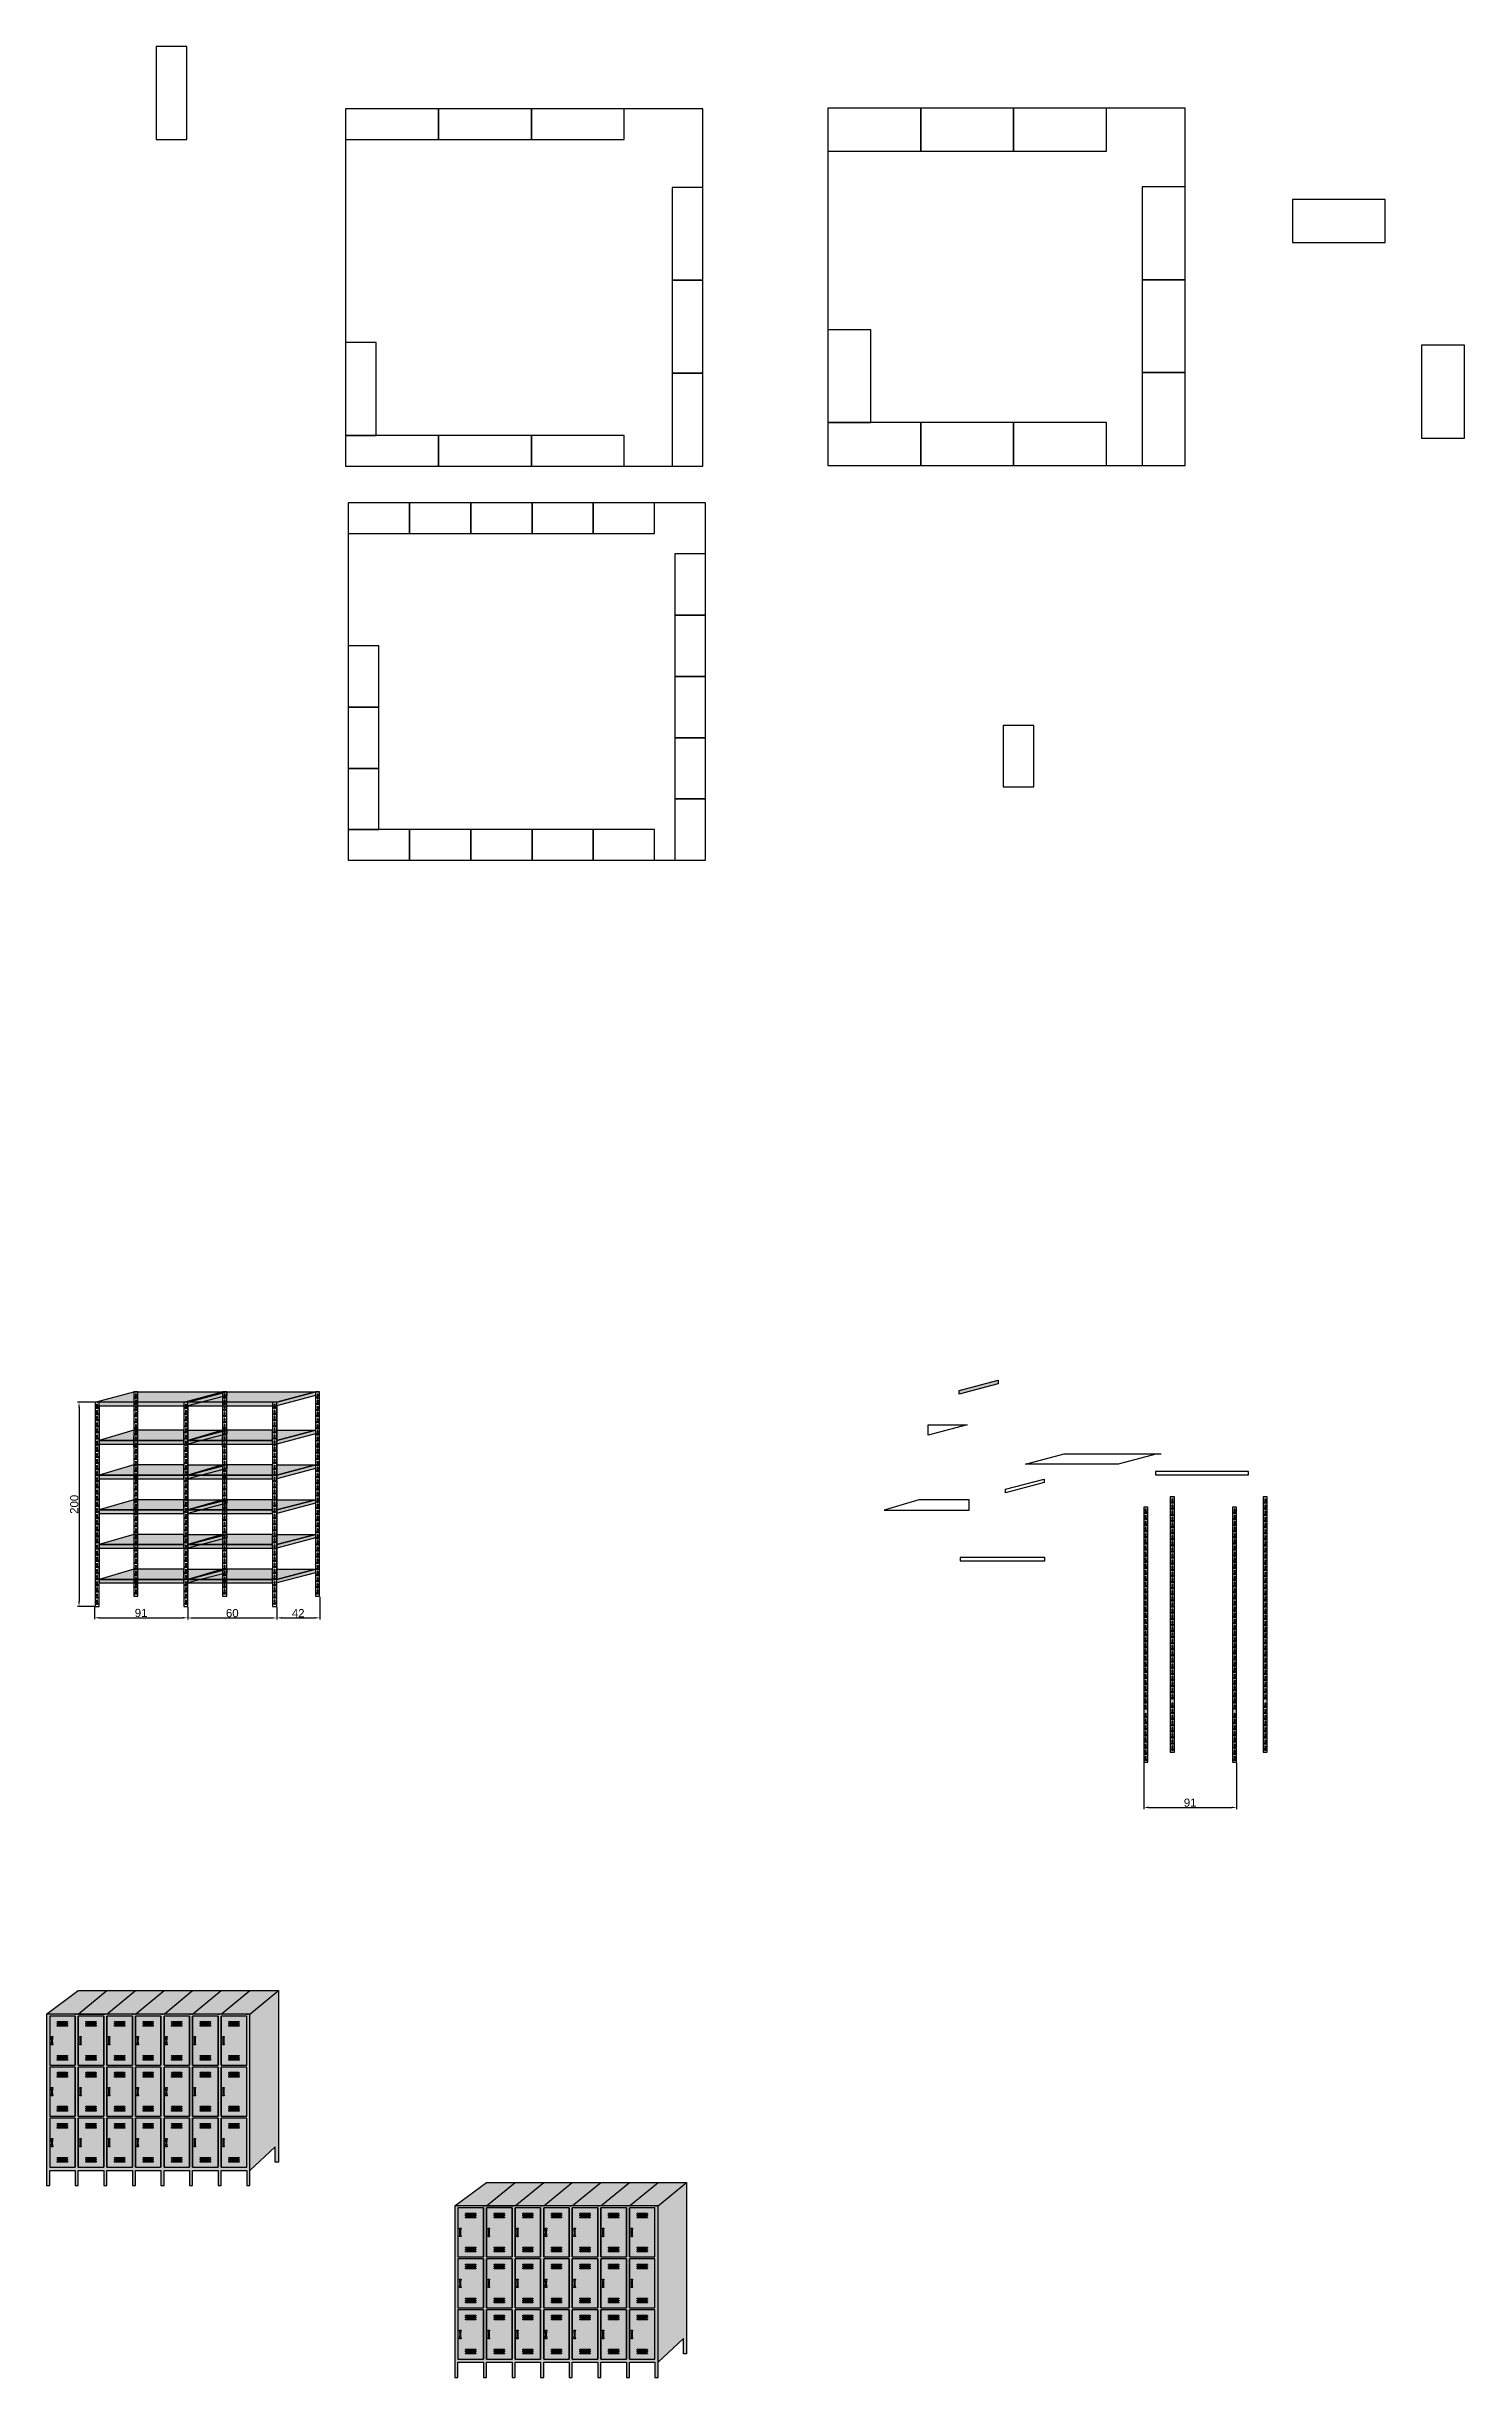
# Model space of a CAD drawing. Header units: millimetres. Extents: x 6614975 to 6624097, y 8742145 to 8746891.
# Drawn here: x 6617568 to 6618956, y 8744608 to 8746891 of the extents above; entities that cross this region are included whole.
import ezdxf

# ---------------------------------------------------------------- set-up
doc = ezdxf.new("R2010")
doc.units = ezdxf.units.MM
doc.styles.get("Standard").update_dxf_attribs({"font": 'arial.ttf'})
doc.dimstyles.new('ISO-25', dxfattribs={"dimtxt": 8, "dimasz": 5, "dimexe": 1.5, "dimexo": 0.625, "dimtad": 1, "dimtxsty": 'Standard', "dimcen": 2.5, "dimclrd": 1, "dimclre": 1, "dimclrt": 143, "dimadec": 0, "dimazin": 0, "dimtfac": 1, "dimtmove": 0, "dimatfit": 3, "dimfxl": 1, "dimarcsym": 0})

msp = doc.modelspace()

# ---------------------------------------------------------------- blocks, each defined once
blk = doc.blocks.new('3X7')
at = {"color": 18, "true_color": 0x000000}
for p, q in [((0, 0), (31, 23)), ((31, 23), (227, 23)), ((31, 0), (59, 23)), ((59, 0), (87, 23)), ((87, 0), (115, 23)), ((115, 0), (143, 23)), ((143, 0), (171, 23)), ((171, 0), (199, 23)), ((199, 0), (227, 23)), ((227, 23), (227, -145)), ((28, 0), (29.5, 0)), ((31, 0), (56, 0)), ((56, 0), (57.5, 0)), ((84, 0), (85.5, 0)), ((112, 0), (113.5, 0)), ((140, 0), (141.5, 0)), ((168, 0), (169.5, 0)), ((196, 0), (197.5, 0)), ((4.7, -22.1), (4.9, -22.1)), ((4.8, -22), (4.8, -22.2)), ((5.7, -22.1), (5.9, -22.1)), ((5.8, -22), (5.8, -22.2)), ((32.7, -22.1), (32.9, -22.1)), ((32.8, -22), (32.8, -22.2)), ((33.7, -22.1), (33.9, -22.1)), ((33.8, -22), (33.8, -22.2)), ((60.7, -22.1), (60.9, -22.1)), ((60.8, -22), (60.8, -22.2)), ((61.7, -22.1), (61.9, -22.1)), ((61.8, -22), (61.8, -22.2)), ((88.7, -22.1), (88.9, -22.1)), ((88.8, -22), (88.8, -22.2)), ((89.7, -22.1), (89.9, -22.1)), ((89.8, -22), (89.8, -22.2)), ((116.7, -22.1), (116.9, -22.1)), ((116.8, -22), (116.8, -22.2)), ((117.7, -22.1), (117.9, -22.1)), ((117.8, -22), (117.8, -22.2)), ((144.7, -22.1), (144.9, -22.1)), ((144.8, -22), (144.8, -22.2)), ((145.7, -22.1), (145.9, -22.1)), ((145.8, -22), (145.8, -22.2)), ((172.7, -22.1), (172.9, -22.1)), ((172.8, -22), (172.8, -22.2)), ((173.7, -22.1), (173.9, -22.1)), ((173.8, -22), (173.8, -22.2)), ((4.7, -29.9), (4.9, -29.9)), ((4.8, -29.8), (4.8, -30)), ((5.7, -29.9), (5.9, -29.9)), ((5.8, -29.8), (5.8, -30)), ((32.7, -29.9), (32.9, -29.9)), ((32.8, -29.8), (32.8, -30)), ((33.7, -29.9), (33.9, -29.9)), ((33.8, -29.8), (33.8, -30)), ((60.7, -29.9), (60.9, -29.9)), ((60.8, -29.8), (60.8, -30)), ((61.7, -29.9), (61.9, -29.9)), ((61.8, -29.8), (61.8, -30)), ((88.7, -29.9), (88.9, -29.9)), ((88.8, -29.8), (88.8, -30)), ((89.7, -29.9), (89.9, -29.9)), ((89.8, -29.8), (89.8, -30)), ((116.7, -29.9), (116.9, -29.9)), ((116.8, -29.8), (116.8, -30)), ((117.7, -29.9), (117.9, -29.9)), ((117.8, -29.8), (117.8, -30)), ((144.7, -29.9), (144.9, -29.9)), ((144.8, -29.8), (144.8, -30)), ((145.7, -29.9), (145.9, -29.9)), ((145.8, -29.8), (145.8, -30)), ((172.7, -29.9), (172.9, -29.9)), ((172.8, -29.8), (172.8, -30)), ((173.7, -29.9), (173.9, -29.9)), ((173.8, -29.8), (173.8, -30)), ((4.7, -72), (4.9, -72)), ((4.7, -79.8), (4.9, -79.8)), ((4.8, -71.9), (4.8, -72.1)), ((4.8, -79.7), (4.8, -79.9)), ((5.7, -72), (5.9, -72)), ((5.7, -79.8), (5.9, -79.8)), ((5.8, -71.9), (5.8, -72.1)), ((5.8, -79.7), (5.8, -79.9)), ((32.7, -72), (32.9, -72)), ((32.7, -79.8), (32.9, -79.8)), ((32.8, -71.9), (32.8, -72.1)), ((32.8, -79.7), (32.8, -79.9)), ((33.7, -72), (33.9, -72)), ((33.7, -79.8), (33.9, -79.8)), ((33.8, -71.9), (33.8, -72.1)), ((33.8, -79.7), (33.8, -79.9)), ((60.7, -72), (60.9, -72)), ((60.7, -79.8), (60.9, -79.8)), ((60.8, -71.9), (60.8, -72.1)), ((60.8, -79.7), (60.8, -79.9)), ((61.7, -72), (61.9, -72)), ((61.7, -79.8), (61.9, -79.8)), ((61.8, -71.9), (61.8, -72.1)), ((61.8, -79.7), (61.8, -79.9)), ((88.7, -72), (88.9, -72)), ((88.7, -79.8), (88.9, -79.8)), ((88.8, -71.9), (88.8, -72.1)), ((88.8, -79.7), (88.8, -79.9)), ((89.7, -72), (89.9, -72)), ((89.7, -79.8), (89.9, -79.8)), ((89.8, -71.9), (89.8, -72.1)), ((89.8, -79.7), (89.8, -79.9)), ((116.7, -72), (116.9, -72)), ((116.7, -79.8), (116.9, -79.8)), ((116.8, -71.9), (116.8, -72.1)), ((116.8, -79.7), (116.8, -79.9)), ((117.7, -72), (117.9, -72)), ((117.7, -79.8), (117.9, -79.8)), ((117.8, -71.9), (117.8, -72.1)), ((117.8, -79.7), (117.8, -79.9)), ((144.7, -72), (144.9, -72)), ((144.7, -79.8), (144.9, -79.8)), ((144.8, -71.9), (144.8, -72.1)), ((144.8, -79.7), (144.8, -79.9)), ((145.7, -72), (145.9, -72)), ((145.7, -79.8), (145.9, -79.8)), ((145.8, -71.9), (145.8, -72.1)), ((145.8, -79.7), (145.8, -79.9)), ((172.7, -72), (172.9, -72)), ((172.7, -79.8), (172.9, -79.8)), ((172.8, -71.9), (172.8, -72.1)), ((172.8, -79.7), (172.8, -79.9)), ((173.7, -72), (173.9, -72)), ((173.7, -79.8), (173.9, -79.8)), ((173.8, -71.9), (173.8, -72.1)), ((173.8, -79.7), (173.8, -79.9)), ((4.7, -122), (4.9, -122)), ((4.7, -129.8), (4.9, -129.8)), ((4.8, -121.9), (4.8, -122.1)), ((4.8, -129.7), (4.8, -129.9)), ((5.7, -122), (5.9, -122)), ((5.7, -129.8), (5.9, -129.8)), ((5.8, -121.9), (5.8, -122.1)), ((5.8, -129.7), (5.8, -129.9)), ((32.7, -122), (32.9, -122)), ((32.7, -129.8), (32.9, -129.8)), ((32.8, -121.9), (32.8, -122.1)), ((32.8, -129.7), (32.8, -129.9)), ((33.7, -122), (33.9, -122)), ((33.7, -129.8), (33.9, -129.8)), ((33.8, -121.9), (33.8, -122.1)), ((33.8, -129.7), (33.8, -129.9)), ((60.7, -122), (60.9, -122)), ((60.7, -129.8), (60.9, -129.8)), ((60.8, -121.9), (60.8, -122.1)), ((60.8, -129.7), (60.8, -129.9)), ((61.7, -122), (61.9, -122)), ((61.7, -129.8), (61.9, -129.8)), ((61.8, -121.9), (61.8, -122.1)), ((61.8, -129.7), (61.8, -129.9)), ((88.7, -122), (88.9, -122)), ((88.7, -129.8), (88.9, -129.8)), ((88.8, -121.9), (88.8, -122.1)), ((88.8, -129.7), (88.8, -129.9)), ((89.7, -122), (89.9, -122)), ((89.7, -129.8), (89.9, -129.8)), ((89.8, -121.9), (89.8, -122.1)), ((89.8, -129.7), (89.8, -129.9)), ((116.7, -122), (116.9, -122)), ((116.7, -129.8), (116.9, -129.8)), ((116.8, -121.9), (116.8, -122.1)), ((116.8, -129.7), (116.8, -129.9)), ((117.7, -122), (117.9, -122)), ((117.7, -129.8), (117.9, -129.8)), ((117.8, -121.9), (117.8, -122.1)), ((117.8, -129.7), (117.8, -129.9)), ((144.7, -122), (144.9, -122)), ((144.7, -129.8), (144.9, -129.8)), ((144.8, -121.9), (144.8, -122.1)), ((144.8, -129.7), (144.8, -129.9)), ((145.7, -122), (145.9, -122)), ((145.7, -129.8), (145.9, -129.8)), ((145.8, -121.9), (145.8, -122.1)), ((145.8, -129.7), (145.8, -129.9)), ((172.7, -122), (172.9, -122)), ((172.7, -129.8), (172.9, -129.8)), ((172.8, -121.9), (172.8, -122.1)), ((172.8, -129.7), (172.8, -129.9)), ((173.7, -122), (173.9, -122)), ((173.7, -129.8), (173.9, -129.8)), ((173.8, -121.9), (173.8, -122.1)), ((173.8, -129.7), (173.8, -129.9)), ((224, -130), (199, -153.1)), ((224, -145), (224, -130)), ((227, -145), (224, -145))]:
    blk.add_line(p, q, dxfattribs=at)
for points in [[(31, 0), (0, 0), (0, -168), (3, -168), (3, -153), (28, -153), (28, -168), (31, -168), (31, -153)], [(59, 0), (28, 0)], [(87, 0), (56, 0)], [(115, 0), (84, 0)], [(143, 0), (112, 0)], [(171, 0), (140, 0)], [(168, -153), (168, -168), (171, -168), (171, -153), (196, -153), (196, -168), (199, -168), (199, 0), (168, 0)], [(28, -2), (28, -50)], [(31, -50), (31, -2)], [(56, -2), (56, -50)], [(59, -50), (59, -2)], [(84, -2), (84, -50)], [(87, -50), (87, -2)], [(112, -2), (112, -50)], [(115, -50), (115, -2)], [(140, -2), (140, -50)], [(143, -50), (143, -2)], [(168, -2), (168, -50)], [(171, -50), (171, -2)], [(28, -52), (28, -100)], [(31, -100), (31, -52)], [(56, -52), (56, -100)], [(59, -100), (59, -52)], [(84, -52), (84, -100)], [(87, -100), (87, -52)], [(112, -52), (112, -100)], [(115, -100), (115, -52)], [(140, -52), (140, -100)], [(143, -100), (143, -52)], [(168, -52), (168, -100)], [(171, -100), (171, -52)], [(28, -102), (28, -150)], [(31, -150), (31, -102)], [(56, -102), (56, -150)], [(59, -150), (59, -102)], [(84, -102), (84, -150)], [(87, -150), (87, -102)], [(112, -102), (112, -150)], [(115, -150), (115, -102)], [(140, -102), (140, -150)], [(143, -150), (143, -102)], [(168, -102), (168, -150)], [(171, -150), (171, -102)], [(28, -153), (28, -168), (31, -168), (31, -153), (56, -153), (56, -168), (59, -168), (59, -153)], [(56, -153), (56, -168), (59, -168), (59, -153), (84, -153), (84, -168), (87, -168), (87, -153)], [(84, -153), (84, -168), (87, -168), (87, -153), (112, -153), (112, -168), (115, -168), (115, -153)], [(112, -153), (112, -168), (115, -168), (115, -153), (140, -153), (140, -168), (143, -168), (143, -153)], [(140, -153), (140, -168), (143, -168), (143, -153), (168, -153), (168, -168), (171, -168), (171, -153)]]:
    blk.add_lwpolyline(points, dxfattribs=at)
for points in [[(3, -50), (28, -50), (28, -2), (3, -2)], [(31, -50), (56, -50), (56, -2), (31, -2)], [(59, -50), (84, -50), (84, -2), (59, -2)], [(87, -50), (112, -50), (112, -2), (87, -2)], [(115, -50), (140, -50), (140, -2), (115, -2)], [(143, -50), (168, -50), (168, -2), (143, -2)], [(171, -50), (196, -50), (196, -2), (171, -2)], [(3, -100), (28, -100), (28, -52), (3, -52)], [(31, -100), (56, -100), (56, -52), (31, -52)], [(59, -100), (84, -100), (84, -52), (59, -52)], [(87, -100), (112, -100), (112, -52), (87, -52)], [(115, -100), (140, -100), (140, -52), (115, -52)], [(143, -100), (168, -100), (168, -52), (143, -52)], [(171, -100), (196, -100), (196, -52), (171, -52)], [(3, -150), (28, -150), (28, -102), (3, -102)], [(31, -150), (56, -150), (56, -102), (31, -102)], [(59, -150), (84, -150), (84, -102), (59, -102)], [(87, -150), (112, -150), (112, -102), (87, -102)], [(115, -150), (140, -150), (140, -102), (115, -102)], [(143, -150), (168, -150), (168, -102), (143, -102)], [(171, -150), (196, -150), (196, -102), (171, -102)]]:
    blk.add_lwpolyline(points, close=True, dxfattribs=at)
for points in [[(4.5, -21.9), (6, -21.9, 0.120733), (6, -30.1), (4.5, -30.1, 0.120729)], [(20.5, -7.5), (20.5, -8), (10.5, -8), (10.5, -7.5, -0.414214), (10.9, -7.1), (20.1, -7.1, -0.414214)], [(20.5, -9.4), (20.5, -9.8), (10.5, -9.8), (10.5, -9.4, -0.414214), (10.9, -9), (20.1, -9, -0.414214)], [(20.5, -11.3), (20.5, -11.7), (10.5, -11.7), (10.5, -11.3, -0.414214), (10.9, -10.8), (20.1, -10.8, -0.414214)], [(32.5, -21.9), (34, -21.9, 0.120733), (34, -30.1), (32.5, -30.1, 0.120729)], [(48.5, -7.5), (48.5, -8), (38.5, -8), (38.5, -7.5, -0.414214), (38.9, -7.1), (48.1, -7.1, -0.414214)], [(48.5, -9.4), (48.5, -9.8), (38.5, -9.8), (38.5, -9.4, -0.414214), (38.9, -9), (48.1, -9, -0.414214)], [(48.5, -11.3), (48.5, -11.7), (38.5, -11.7), (38.5, -11.3, -0.414214), (38.9, -10.8), (48.1, -10.8, -0.414214)], [(60.5, -21.9), (62, -21.9, 0.120733), (62, -30.1), (60.5, -30.1, 0.120729)], [(76.5, -7.5), (76.5, -8), (66.5, -8), (66.5, -7.5, -0.414214), (66.9, -7.1), (76.1, -7.1, -0.414214)], [(76.5, -9.4), (76.5, -9.8), (66.5, -9.8), (66.5, -9.4, -0.414214), (66.9, -9), (76.1, -9, -0.414214)], [(76.5, -11.3), (76.5, -11.7), (66.5, -11.7), (66.5, -11.3, -0.414214), (66.9, -10.8), (76.1, -10.8, -0.414214)], [(88.5, -21.9), (90, -21.9, 0.120733), (90, -30.1), (88.5, -30.1, 0.120729)], [(104.5, -7.5), (104.5, -8), (94.5, -8), (94.5, -7.5, -0.414214), (94.9, -7.1), (104.1, -7.1, -0.414214)], [(104.5, -9.4), (104.5, -9.8), (94.5, -9.8), (94.5, -9.4, -0.414214), (94.9, -9), (104.1, -9, -0.414214)], [(104.5, -11.3), (104.5, -11.7), (94.5, -11.7), (94.5, -11.3, -0.414214), (94.9, -10.8), (104.1, -10.8, -0.414214)], [(116.5, -21.9), (118, -21.9, 0.120733), (118, -30.1), (116.5, -30.1, 0.120729)], [(132.5, -7.5), (132.5, -8), (122.5, -8), (122.5, -7.5, -0.414214), (122.9, -7.1), (132.1, -7.1, -0.414214)], [(132.5, -9.4), (132.5, -9.8), (122.5, -9.8), (122.5, -9.4, -0.414214), (122.9, -9), (132.1, -9, -0.414214)], [(132.5, -11.3), (132.5, -11.7), (122.5, -11.7), (122.5, -11.3, -0.414214), (122.9, -10.8), (132.1, -10.8, -0.414214)], [(144.5, -21.9), (146, -21.9, 0.120733), (146, -30.1), (144.5, -30.1, 0.120729)], [(160.5, -7.5), (160.5, -8), (150.5, -8), (150.5, -7.5, -0.414214), (150.9, -7.1), (160.1, -7.1, -0.414214)], [(160.5, -9.4), (160.5, -9.8), (150.5, -9.8), (150.5, -9.4, -0.414214), (150.9, -9), (160.1, -9, -0.414214)], [(160.5, -11.3), (160.5, -11.7), (150.5, -11.7), (150.5, -11.3, -0.414214), (150.9, -10.8), (160.1, -10.8, -0.414214)], [(172.5, -21.9), (174, -21.9, 0.120733), (174, -30.1), (172.5, -30.1, 0.120729)], [(188.5, -7.5), (188.5, -8), (178.5, -8), (178.5, -7.5, -0.414214), (178.9, -7.1), (188.1, -7.1, -0.414214)], [(188.5, -9.4), (188.5, -9.8), (178.5, -9.8), (178.5, -9.4, -0.414214), (178.9, -9), (188.1, -9, -0.414214)], [(188.5, -11.3), (188.5, -11.7), (178.5, -11.7), (178.5, -11.3, -0.414214), (178.9, -10.8), (188.1, -10.8, -0.414214)], [(20.5, -40.8), (20.5, -41.2), (10.5, -41.2), (10.5, -40.8, -0.414214), (10.9, -40.4), (20.1, -40.4, -0.414214)], [(20.5, -42.7), (20.5, -43.1), (10.5, -43.1), (10.5, -42.7, -0.414214), (10.9, -42.2), (20.1, -42.2, -0.414214)], [(20.5, -44.6), (20.5, -45), (10.5, -45), (10.5, -44.6, -0.414214), (10.9, -44.1), (20.1, -44.1, -0.414214)], [(48.5, -40.8), (48.5, -41.2), (38.5, -41.2), (38.5, -40.8, -0.414214), (38.9, -40.4), (48.1, -40.4, -0.414214)], [(48.5, -42.7), (48.5, -43.1), (38.5, -43.1), (38.5, -42.7, -0.414214), (38.9, -42.2), (48.1, -42.2, -0.414214)], [(48.5, -44.6), (48.5, -45), (38.5, -45), (38.5, -44.6, -0.414214), (38.9, -44.1), (48.1, -44.1, -0.414214)], [(76.5, -40.8), (76.5, -41.2), (66.5, -41.2), (66.5, -40.8, -0.414214), (66.9, -40.4), (76.1, -40.4, -0.414214)], [(76.5, -42.7), (76.5, -43.1), (66.5, -43.1), (66.5, -42.7, -0.414214), (66.9, -42.2), (76.1, -42.2, -0.414214)], [(76.5, -44.6), (76.5, -45), (66.5, -45), (66.5, -44.6, -0.414214), (66.9, -44.1), (76.1, -44.1, -0.414214)], [(104.5, -40.8), (104.5, -41.2), (94.5, -41.2), (94.5, -40.8, -0.414214), (94.9, -40.4), (104.1, -40.4, -0.414214)], [(104.5, -42.7), (104.5, -43.1), (94.5, -43.1), (94.5, -42.7, -0.414214), (94.9, -42.2), (104.1, -42.2, -0.414214)], [(104.5, -44.6), (104.5, -45), (94.5, -45), (94.5, -44.6, -0.414214), (94.9, -44.1), (104.1, -44.1, -0.414214)], [(132.5, -40.8), (132.5, -41.2), (122.5, -41.2), (122.5, -40.8, -0.414214), (122.9, -40.4), (132.1, -40.4, -0.414214)], [(132.5, -42.7), (132.5, -43.1), (122.5, -43.1), (122.5, -42.7, -0.414214), (122.9, -42.2), (132.1, -42.2, -0.414214)], [(132.5, -44.6), (132.5, -45), (122.5, -45), (122.5, -44.6, -0.414214), (122.9, -44.1), (132.1, -44.1, -0.414214)], [(160.5, -40.8), (160.5, -41.2), (150.5, -41.2), (150.5, -40.8, -0.414214), (150.9, -40.4), (160.1, -40.4, -0.414214)], [(160.5, -42.7), (160.5, -43.1), (150.5, -43.1), (150.5, -42.7, -0.414214), (150.9, -42.2), (160.1, -42.2, -0.414214)], [(160.5, -44.6), (160.5, -45), (150.5, -45), (150.5, -44.6, -0.414214), (150.9, -44.1), (160.1, -44.1, -0.414214)], [(188.5, -40.8), (188.5, -41.2), (178.5, -41.2), (178.5, -40.8, -0.414214), (178.9, -40.4), (188.1, -40.4, -0.414214)], [(188.5, -42.7), (188.5, -43.1), (178.5, -43.1), (178.5, -42.7, -0.414214), (178.9, -42.2), (188.1, -42.2, -0.414214)], [(188.5, -44.6), (188.5, -45), (178.5, -45), (178.5, -44.6, -0.414214), (178.9, -44.1), (188.1, -44.1, -0.414214)], [(20.5, -57.4), (20.5, -57.9), (10.5, -57.9), (10.5, -57.4, -0.414214), (10.9, -57), (20.1, -57, -0.414214)], [(20.5, -59.3), (20.5, -59.8), (10.5, -59.8), (10.5, -59.3, -0.414214), (10.9, -58.9), (20.1, -58.9, -0.414214)], [(20.5, -61.2), (20.5, -61.6), (10.5, -61.6), (10.5, -61.2, -0.414214), (10.9, -60.8), (20.1, -60.8, -0.414214)], [(48.5, -57.4), (48.5, -57.9), (38.5, -57.9), (38.5, -57.4, -0.414214), (38.9, -57), (48.1, -57, -0.414214)], [(48.5, -59.3), (48.5, -59.8), (38.5, -59.8), (38.5, -59.3, -0.414214), (38.9, -58.9), (48.1, -58.9, -0.414214)], [(48.5, -61.2), (48.5, -61.6), (38.5, -61.6), (38.5, -61.2, -0.414214), (38.9, -60.8), (48.1, -60.8, -0.414214)], [(76.5, -57.4), (76.5, -57.9), (66.5, -57.9), (66.5, -57.4, -0.414214), (66.9, -57), (76.1, -57, -0.414214)], [(76.5, -59.3), (76.5, -59.8), (66.5, -59.8), (66.5, -59.3, -0.414214), (66.9, -58.9), (76.1, -58.9, -0.414214)], [(76.5, -61.2), (76.5, -61.6), (66.5, -61.6), (66.5, -61.2, -0.414214), (66.9, -60.8), (76.1, -60.8, -0.414214)], [(104.5, -57.4), (104.5, -57.9), (94.5, -57.9), (94.5, -57.4, -0.414214), (94.9, -57), (104.1, -57, -0.414214)], [(104.5, -59.3), (104.5, -59.8), (94.5, -59.8), (94.5, -59.3, -0.414214), (94.9, -58.9), (104.1, -58.9, -0.414214)], [(104.5, -61.2), (104.5, -61.6), (94.5, -61.6), (94.5, -61.2, -0.414214), (94.9, -60.8), (104.1, -60.8, -0.414214)], [(132.5, -57.4), (132.5, -57.9), (122.5, -57.9), (122.5, -57.4, -0.414214), (122.9, -57), (132.1, -57, -0.414214)], [(132.5, -59.3), (132.5, -59.8), (122.5, -59.8), (122.5, -59.3, -0.414214), (122.9, -58.9), (132.1, -58.9, -0.414214)], [(132.5, -61.2), (132.5, -61.6), (122.5, -61.6), (122.5, -61.2, -0.414214), (122.9, -60.8), (132.1, -60.8, -0.414214)], [(160.5, -57.4), (160.5, -57.9), (150.5, -57.9), (150.5, -57.4, -0.414214), (150.9, -57), (160.1, -57, -0.414214)], [(160.5, -59.3), (160.5, -59.8), (150.5, -59.8), (150.5, -59.3, -0.414214), (150.9, -58.9), (160.1, -58.9, -0.414214)], [(160.5, -61.2), (160.5, -61.6), (150.5, -61.6), (150.5, -61.2, -0.414214), (150.9, -60.8), (160.1, -60.8, -0.414214)], [(188.5, -57.4), (188.5, -57.9), (178.5, -57.9), (178.5, -57.4, -0.414214), (178.9, -57), (188.1, -57, -0.414214)], [(188.5, -59.3), (188.5, -59.8), (178.5, -59.8), (178.5, -59.3, -0.414214), (178.9, -58.9), (188.1, -58.9, -0.414214)], [(188.5, -61.2), (188.5, -61.6), (178.5, -61.6), (178.5, -61.2, -0.414214), (178.9, -60.8), (188.1, -60.8, -0.414214)], [(4.5, -71.8), (6, -71.8, 0.120733), (6, -80.1), (4.5, -80.1, 0.120729)], [(20.5, -90.7), (20.5, -91.2), (10.5, -91.2), (10.5, -90.7, -0.414214), (10.9, -90.3), (20.1, -90.3, -0.414214)], [(32.5, -71.8), (34, -71.8, 0.120733), (34, -80.1), (32.5, -80.1, 0.120729)], [(48.5, -90.7), (48.5, -91.2), (38.5, -91.2), (38.5, -90.7, -0.414214), (38.9, -90.3), (48.1, -90.3, -0.414214)], [(60.5, -71.8), (62, -71.8, 0.120733), (62, -80.1), (60.5, -80.1, 0.120729)], [(76.5, -90.7), (76.5, -91.2), (66.5, -91.2), (66.5, -90.7, -0.414214), (66.9, -90.3), (76.1, -90.3, -0.414214)], [(88.5, -71.8), (90, -71.8, 0.120733), (90, -80.1), (88.5, -80.1, 0.120729)], [(104.5, -90.7), (104.5, -91.2), (94.5, -91.2), (94.5, -90.7, -0.414214), (94.9, -90.3), (104.1, -90.3, -0.414214)], [(116.5, -71.8), (118, -71.8, 0.120733), (118, -80.1), (116.5, -80.1, 0.120729)], [(132.5, -90.7), (132.5, -91.2), (122.5, -91.2), (122.5, -90.7, -0.414214), (122.9, -90.3), (132.1, -90.3, -0.414214)], [(144.5, -71.8), (146, -71.8, 0.120733), (146, -80.1), (144.5, -80.1, 0.120729)], [(160.5, -90.7), (160.5, -91.2), (150.5, -91.2), (150.5, -90.7, -0.414214), (150.9, -90.3), (160.1, -90.3, -0.414214)], [(172.5, -71.8), (174, -71.8, 0.120733), (174, -80.1), (172.5, -80.1, 0.120729)], [(188.5, -90.7), (188.5, -91.2), (178.5, -91.2), (178.5, -90.7, -0.414214), (178.9, -90.3), (188.1, -90.3, -0.414214)], [(20.5, -92.6), (20.5, -93), (10.5, -93), (10.5, -92.6, -0.414214), (10.9, -92.2), (20.1, -92.2, -0.414214)], [(20.5, -94.5), (20.5, -94.9), (10.5, -94.9), (10.5, -94.5, -0.414214), (10.9, -94), (20.1, -94, -0.414214)], [(20.5, -107.4), (20.5, -107.9), (10.5, -107.9), (10.5, -107.4, -0.414214), (10.9, -107), (20.1, -107, -0.414214)], [(20.5, -109.3), (20.5, -109.8), (10.5, -109.8), (10.5, -109.3, -0.414214), (10.9, -108.9), (20.1, -108.9, -0.414214)], [(20.5, -111.2), (20.5, -111.6), (10.5, -111.6), (10.5, -111.2, -0.414214), (10.9, -110.8), (20.1, -110.8, -0.414214)], [(48.5, -92.6), (48.5, -93), (38.5, -93), (38.5, -92.6, -0.414214), (38.9, -92.2), (48.1, -92.2, -0.414214)], [(48.5, -94.5), (48.5, -94.9), (38.5, -94.9), (38.5, -94.5, -0.414214), (38.9, -94), (48.1, -94, -0.414214)], [(48.5, -107.4), (48.5, -107.9), (38.5, -107.9), (38.5, -107.4, -0.414214), (38.9, -107), (48.1, -107, -0.414214)], [(48.5, -109.3), (48.5, -109.8), (38.5, -109.8), (38.5, -109.3, -0.414214), (38.9, -108.9), (48.1, -108.9, -0.414214)], [(48.5, -111.2), (48.5, -111.6), (38.5, -111.6), (38.5, -111.2, -0.414214), (38.9, -110.8), (48.1, -110.8, -0.414214)], [(76.5, -92.6), (76.5, -93), (66.5, -93), (66.5, -92.6, -0.414214), (66.9, -92.2), (76.1, -92.2, -0.414214)], [(76.5, -94.5), (76.5, -94.9), (66.5, -94.9), (66.5, -94.5, -0.414214), (66.9, -94), (76.1, -94, -0.414214)], [(76.5, -107.4), (76.5, -107.9), (66.5, -107.9), (66.5, -107.4, -0.414214), (66.9, -107), (76.1, -107, -0.414214)], [(76.5, -109.3), (76.5, -109.8), (66.5, -109.8), (66.5, -109.3, -0.414214), (66.9, -108.9), (76.1, -108.9, -0.414214)], [(76.5, -111.2), (76.5, -111.6), (66.5, -111.6), (66.5, -111.2, -0.414214), (66.9, -110.8), (76.1, -110.8, -0.414214)], [(104.5, -92.6), (104.5, -93), (94.5, -93), (94.5, -92.6, -0.414214), (94.9, -92.2), (104.1, -92.2, -0.414214)], [(104.5, -94.5), (104.5, -94.9), (94.5, -94.9), (94.5, -94.5, -0.414214), (94.9, -94), (104.1, -94, -0.414214)], [(104.5, -107.4), (104.5, -107.9), (94.5, -107.9), (94.5, -107.4, -0.414214), (94.9, -107), (104.1, -107, -0.414214)], [(104.5, -109.3), (104.5, -109.8), (94.5, -109.8), (94.5, -109.3, -0.414214), (94.9, -108.9), (104.1, -108.9, -0.414214)], [(104.5, -111.2), (104.5, -111.6), (94.5, -111.6), (94.5, -111.2, -0.414214), (94.9, -110.8), (104.1, -110.8, -0.414214)], [(132.5, -92.6), (132.5, -93), (122.5, -93), (122.5, -92.6, -0.414214), (122.9, -92.2), (132.1, -92.2, -0.414214)], [(132.5, -94.5), (132.5, -94.9), (122.5, -94.9), (122.5, -94.5, -0.414214), (122.9, -94), (132.1, -94, -0.414214)], [(132.5, -107.4), (132.5, -107.9), (122.5, -107.9), (122.5, -107.4, -0.414214), (122.9, -107), (132.1, -107, -0.414214)], [(132.5, -109.3), (132.5, -109.8), (122.5, -109.8), (122.5, -109.3, -0.414214), (122.9, -108.9), (132.1, -108.9, -0.414214)], [(132.5, -111.2), (132.5, -111.6), (122.5, -111.6), (122.5, -111.2, -0.414214), (122.9, -110.8), (132.1, -110.8, -0.414214)], [(160.5, -92.6), (160.5, -93), (150.5, -93), (150.5, -92.6, -0.414214), (150.9, -92.2), (160.1, -92.2, -0.414214)], [(160.5, -94.5), (160.5, -94.9), (150.5, -94.9), (150.5, -94.5, -0.414214), (150.9, -94), (160.1, -94, -0.414214)], [(160.5, -107.4), (160.5, -107.9), (150.5, -107.9), (150.5, -107.4, -0.414214), (150.9, -107), (160.1, -107, -0.414214)], [(160.5, -109.3), (160.5, -109.8), (150.5, -109.8), (150.5, -109.3, -0.414214), (150.9, -108.9), (160.1, -108.9, -0.414214)], [(160.5, -111.2), (160.5, -111.6), (150.5, -111.6), (150.5, -111.2, -0.414214), (150.9, -110.8), (160.1, -110.8, -0.414214)], [(188.5, -92.6), (188.5, -93), (178.5, -93), (178.5, -92.6, -0.414214), (178.9, -92.2), (188.1, -92.2, -0.414214)], [(188.5, -94.5), (188.5, -94.9), (178.5, -94.9), (178.5, -94.5, -0.414214), (178.9, -94), (188.1, -94, -0.414214)], [(188.5, -107.4), (188.5, -107.9), (178.5, -107.9), (178.5, -107.4, -0.414214), (178.9, -107), (188.1, -107, -0.414214)], [(188.5, -109.3), (188.5, -109.8), (178.5, -109.8), (178.5, -109.3, -0.414214), (178.9, -108.9), (188.1, -108.9, -0.414214)], [(188.5, -111.2), (188.5, -111.6), (178.5, -111.6), (178.5, -111.2, -0.414214), (178.9, -110.8), (188.1, -110.8, -0.414214)], [(4.5, -121.8), (6, -121.8, 0.120733), (6, -130.1), (4.5, -130.1, 0.120729)], [(32.5, -121.8), (34, -121.8, 0.120733), (34, -130.1), (32.5, -130.1, 0.120729)], [(60.5, -121.8), (62, -121.8, 0.120733), (62, -130.1), (60.5, -130.1, 0.120729)], [(88.5, -121.8), (90, -121.8, 0.120733), (90, -130.1), (88.5, -130.1, 0.120729)], [(116.5, -121.8), (118, -121.8, 0.120733), (118, -130.1), (116.5, -130.1, 0.120729)], [(144.5, -121.8), (146, -121.8, 0.120733), (146, -130.1), (144.5, -130.1, 0.120729)], [(172.5, -121.8), (174, -121.8, 0.120733), (174, -130.1), (172.5, -130.1, 0.120729)], [(20.5, -140.7), (20.5, -141.2), (10.5, -141.2), (10.5, -140.7, -0.414214), (10.9, -140.3), (20.1, -140.3, -0.414214)], [(20.5, -142.6), (20.5, -143), (10.5, -143), (10.5, -142.6, -0.414214), (10.9, -142.2), (20.1, -142.2, -0.414214)], [(20.5, -144.5), (20.5, -144.9), (10.5, -144.9), (10.5, -144.5, -0.414214), (10.9, -144), (20.1, -144, -0.414214)], [(48.5, -140.7), (48.5, -141.2), (38.5, -141.2), (38.5, -140.7, -0.414214), (38.9, -140.3), (48.1, -140.3, -0.414214)], [(48.5, -142.6), (48.5, -143), (38.5, -143), (38.5, -142.6, -0.414214), (38.9, -142.2), (48.1, -142.2, -0.414214)], [(48.5, -144.5), (48.5, -144.9), (38.5, -144.9), (38.5, -144.5, -0.414214), (38.9, -144), (48.1, -144, -0.414214)], [(76.5, -140.7), (76.5, -141.2), (66.5, -141.2), (66.5, -140.7, -0.414214), (66.9, -140.3), (76.1, -140.3, -0.414214)], [(76.5, -142.6), (76.5, -143), (66.5, -143), (66.5, -142.6, -0.414214), (66.9, -142.2), (76.1, -142.2, -0.414214)], [(76.5, -144.5), (76.5, -144.9), (66.5, -144.9), (66.5, -144.5, -0.414214), (66.9, -144), (76.1, -144, -0.414214)], [(104.5, -140.7), (104.5, -141.2), (94.5, -141.2), (94.5, -140.7, -0.414214), (94.9, -140.3), (104.1, -140.3, -0.414214)], [(104.5, -142.6), (104.5, -143), (94.5, -143), (94.5, -142.6, -0.414214), (94.9, -142.2), (104.1, -142.2, -0.414214)], [(104.5, -144.5), (104.5, -144.9), (94.5, -144.9), (94.5, -144.5, -0.414214), (94.9, -144), (104.1, -144, -0.414214)], [(132.5, -140.7), (132.5, -141.2), (122.5, -141.2), (122.5, -140.7, -0.414214), (122.9, -140.3), (132.1, -140.3, -0.414214)], [(132.5, -142.6), (132.5, -143), (122.5, -143), (122.5, -142.6, -0.414214), (122.9, -142.2), (132.1, -142.2, -0.414214)], [(132.5, -144.5), (132.5, -144.9), (122.5, -144.9), (122.5, -144.5, -0.414214), (122.9, -144), (132.1, -144, -0.414214)], [(160.5, -140.7), (160.5, -141.2), (150.5, -141.2), (150.5, -140.7, -0.414214), (150.9, -140.3), (160.1, -140.3, -0.414214)], [(160.5, -142.6), (160.5, -143), (150.5, -143), (150.5, -142.6, -0.414214), (150.9, -142.2), (160.1, -142.2, -0.414214)], [(160.5, -144.5), (160.5, -144.9), (150.5, -144.9), (150.5, -144.5, -0.414214), (150.9, -144), (160.1, -144, -0.414214)], [(188.5, -140.7), (188.5, -141.2), (178.5, -141.2), (178.5, -140.7, -0.414214), (178.9, -140.3), (188.1, -140.3, -0.414214)], [(188.5, -142.6), (188.5, -143), (178.5, -143), (178.5, -142.6, -0.414214), (178.9, -142.2), (188.1, -142.2, -0.414214)], [(188.5, -144.5), (188.5, -144.9), (178.5, -144.9), (178.5, -144.5, -0.414214), (178.9, -144), (188.1, -144, -0.414214)]]:
    blk.add_lwpolyline(points, format="xyb", close=True, dxfattribs=at)
for centre in [(4.8, -22.1), (5.8, -22.1), (32.8, -22.1), (33.8, -22.1), (60.8, -22.1), (61.8, -22.1), (88.8, -22.1), (89.8, -22.1), (116.8, -22.1), (117.8, -22.1), (144.8, -22.1), (145.8, -22.1), (172.8, -22.1), (173.8, -22.1), (4.8, -29.9), (5.8, -29.9), (32.8, -29.9), (33.8, -29.9), (60.8, -29.9), (61.8, -29.9), (88.8, -29.9), (89.8, -29.9), (116.8, -29.9), (117.8, -29.9), (144.8, -29.9), (145.8, -29.9), (172.8, -29.9), (173.8, -29.9), (4.8, -72), (4.8, -79.8), (5.8, -72), (5.8, -79.8), (32.8, -72), (32.8, -79.8), (33.8, -72), (33.8, -79.8), (60.8, -72), (60.8, -79.8), (61.8, -72), (61.8, -79.8), (88.8, -72), (88.8, -79.8), (89.8, -72), (89.8, -79.8), (116.8, -72), (116.8, -79.8), (117.8, -72), (117.8, -79.8), (144.8, -72), (144.8, -79.8), (145.8, -72), (145.8, -79.8), (172.8, -72), (172.8, -79.8), (173.8, -72), (173.8, -79.8), (4.8, -122), (4.8, -129.8), (5.8, -122), (5.8, -129.8), (32.8, -122), (32.8, -129.8), (33.8, -122), (33.8, -129.8), (60.8, -122), (60.8, -129.8), (61.8, -122), (61.8, -129.8), (88.8, -122), (88.8, -129.8), (89.8, -122), (89.8, -129.8), (116.8, -122), (116.8, -129.8), (117.8, -122), (117.8, -129.8), (144.8, -122), (144.8, -129.8), (145.8, -122), (145.8, -129.8), (172.8, -122), (172.8, -129.8), (173.8, -122), (173.8, -129.8)]:
    blk.add_circle(centre, 0.1, dxfattribs=at)
blk = doc.blocks.new('CASILLERO 3X7')
blk.add_blockref('3X7', (-31, -23))
blk = doc.blocks.new('*D235')
at = {"color": 1, "lineweight": -2, "transparency": 16777216}
for p, q in [((6617614.3, 8745563.5), (6617597.8, 8745563.5)), ((6617614.3, 8745363.5), (6617597.8, 8745363.5))]:
    blk.add_line(p, q, dxfattribs=at)
at = {"color": 1, "linetype": 'Continuous', "lineweight": -2, "transparency": 16777216}
blk.add_line((6617599.3, 8745558.5), (6617599.3, 8745368.5), dxfattribs=at)
at = {"color": 1, "transparency": 16777216}
for points in [[(6617598.4, 8745558.5), (6617600.1, 8745558.5), (6617599.3, 8745563.5)], [(6617598.4, 8745368.5), (6617600.1, 8745368.5), (6617599.3, 8745363.5)]]:
    blk.add_solid(points, dxfattribs=at)
at = {"layer": 'Defpoints', "color": 0, "transparency": 16777216}
for p in [(6617614.9, 8745563.5), (6617599.3, 8745363.5), (6617614.9, 8745363.5)]:
    blk.add_point(p, dxfattribs=at)
at = {"color": 143, "transparency": 16777216, "insert": (6617594.6, 8745463.5), "char_height": 8, "attachment_point": 5, "rotation": 90}
blk.add_mtext('200', dxfattribs=at)
blk = doc.blocks.new('*D236')
at = {"color": 1, "lineweight": -2, "transparency": 16777216}
for p, q in [((6617614.3, 8745362.9), (6617614.3, 8745350.9)), ((6617705.9, 8745362.9), (6617705.9, 8745350.9))]:
    blk.add_line(p, q, dxfattribs=at)
at = {"color": 1, "linetype": 'Continuous', "lineweight": -2, "transparency": 16777216}
blk.add_line((6617619.3, 8745352.4), (6617700.9, 8745352.4), dxfattribs=at)
at = {"color": 1, "transparency": 16777216}
for points in [[(6617619.3, 8745353.2), (6617619.3, 8745351.6), (6617614.3, 8745352.4)], [(6617700.9, 8745353.2), (6617700.9, 8745351.6), (6617705.9, 8745352.4)]]:
    blk.add_solid(points, dxfattribs=at)
at = {"layer": 'Defpoints', "color": 0, "transparency": 16777216}
for p in [(6617614.3, 8745363.5), (6617705.9, 8745363.5), (6617705.9, 8745352.4)]:
    blk.add_point(p, dxfattribs=at)
at = {"color": 143, "transparency": 16777216, "insert": (6617660.1, 8745357.1), "char_height": 8, "attachment_point": 5}
blk.add_mtext('91', dxfattribs=at)
blk = doc.blocks.new('*D237')
at = {"color": 1, "lineweight": -2, "transparency": 16777216}
for p, q in [((6617705.9, 8745362.9), (6617705.9, 8745350.7)), ((6617792.9, 8745362.9), (6617792.9, 8745350.7))]:
    blk.add_line(p, q, dxfattribs=at)
at = {"color": 1, "linetype": 'Continuous', "lineweight": -2, "transparency": 16777216}
blk.add_line((6617710.9, 8745352.2), (6617787.9, 8745352.2), dxfattribs=at)
at = {"color": 1, "transparency": 16777216}
for points in [[(6617710.9, 8745353), (6617710.9, 8745351.4), (6617705.9, 8745352.2)], [(6617787.9, 8745353), (6617787.9, 8745351.4), (6617792.9, 8745352.2)]]:
    blk.add_solid(points, dxfattribs=at)
at = {"layer": 'Defpoints', "color": 0, "transparency": 16777216}
for p in [(6617705.9, 8745363.5), (6617792.9, 8745363.5), (6617792.9, 8745352.2)]:
    blk.add_point(p, dxfattribs=at)
at = {"color": 143, "transparency": 16777216, "insert": (6617749.4, 8745356.9), "char_height": 8, "attachment_point": 5}
blk.add_mtext('60', dxfattribs=at)
blk = doc.blocks.new('*D238')
at = {"color": 1, "lineweight": -2, "transparency": 16777216}
for p, q in [((6617792.9, 8745362.9), (6617792.9, 8745350.8)), ((6617835, 8745372.9), (6617835, 8745350.8))]:
    blk.add_line(p, q, dxfattribs=at)
at = {"color": 1, "linetype": 'Continuous', "lineweight": -2, "transparency": 16777216}
blk.add_line((6617797.9, 8745352.3), (6617830, 8745352.3), dxfattribs=at)
at = {"color": 1, "transparency": 16777216}
for points in [[(6617797.9, 8745353.1), (6617797.9, 8745351.5), (6617792.9, 8745352.3)], [(6617830, 8745353.1), (6617830, 8745351.5), (6617835, 8745352.3)]]:
    blk.add_solid(points, dxfattribs=at)
at = {"layer": 'Defpoints', "color": 0, "transparency": 16777216}
for p in [(6617792.9, 8745363.5), (6617835, 8745373.5), (6617835, 8745352.3)]:
    blk.add_point(p, dxfattribs=at)
at = {"color": 143, "transparency": 16777216, "insert": (6617814, 8745356.9), "char_height": 8, "attachment_point": 5}
blk.add_mtext('42', dxfattribs=at)
blk = doc.blocks.new('*D82')
at = {"color": 1, "lineweight": -2, "transparency": 16777216}
for p, q in [((6618642.2, 8745210.2), (6618642.2, 8745165.1)), ((6618733.2, 8745210.2), (6618733.2, 8745165.1))]:
    blk.add_line(p, q, dxfattribs=at)
at = {"color": 1, "linetype": 'Continuous', "lineweight": -2, "transparency": 16777216}
blk.add_line((6618647.2, 8745166.6), (6618728.2, 8745166.6), dxfattribs=at)
at = {"color": 1, "transparency": 16777216}
for points in [[(6618647.2, 8745167.5), (6618647.2, 8745165.8), (6618642.2, 8745166.6)], [(6618728.2, 8745167.5), (6618728.2, 8745165.8), (6618733.2, 8745166.6)]]:
    blk.add_solid(points, dxfattribs=at)
at = {"layer": 'Defpoints', "color": 0, "transparency": 16777216}
for p in [(6618642.2, 8745210.8), (6618733.2, 8745210.8), (6618733.2, 8745166.6)]:
    blk.add_point(p, dxfattribs=at)
at = {"color": 143, "transparency": 16777216, "insert": (6618687.7, 8745171.3), "char_height": 8, "attachment_point": 5}
blk.add_mtext('91', dxfattribs=at)

# ---------------------------------------------------------------- dimensions: what is measured, and where the dimension line sits
at = {"color": 7, "true_color": 0xffffff}
dim = msp.add_linear_dim(base=(6617599.281, 8745363.547), p1=(6617614.93, 8745563.547), p2=(6617614.93, 8745363.547), angle=90, dimstyle='ISO-25', dxfattribs=at)
dim.commit()
dim.dimension.update_dxf_attribs({"geometry": '*D235', "text_midpoint": (6617594.572, 8745463.547)})
for base, p1, p2, text, picture, middle in [((6617705.93, 8745352.408), (6617614.305, 8745363.547), (6617705.93, 8745363.547), '91', '*D236', (6617660.117, 8745357.117)), ((6617792.93, 8745352.201), (6617705.93, 8745363.547), (6617792.93, 8745363.547), '60', '*D237', (6617749.43, 8745356.911)), ((6617834.981, 8745352.306), (6617792.93, 8745363.547), (6617834.981, 8745373.547), '42', '*D238', (6617813.956, 8745356.947))]:
    dim = msp.add_linear_dim(base=base, p1=p1, p2=p2, text=text, dimstyle='ISO-25', dxfattribs=at)
    dim.commit()
    dim.dimension.update_dxf_attribs({"geometry": picture, "text_midpoint": middle})
dim = msp.add_linear_dim(base=(6618733.226, 8745166.621), p1=(6618642.226, 8745210.826), p2=(6618733.226, 8745210.826), dimstyle='ISO-25')
dim.commit()
dim.dimension.update_dxf_attribs({"geometry": '*D82', "text_midpoint": (6618687.726, 8745171.33)})

# ---------------------------------------------------------------- hatches: boundary and pattern name
h = msp.add_hatch(color=8)
h.dxf.hatch_style = 1
h.paths.add_polyline_path([(6618499.605, 8745581.513), (6618499.605, 8745585.013), (6618461.553, 8745575.013), (6618461.553, 8745571.513)])
h = msp.add_hatch(color=8)
h.dxf.hatch_style = 1
h.paths.add_polyline_path([(6617705.93, 8745563.547), (6617743.981, 8745573.547), (6617656.93, 8745573.547), (6617652.93, 8745573.547), (6617614.93, 8745563.547)])
h = msp.add_hatch(color=8)
h.dxf.hatch_style = 1
h.paths.add_polyline_path([(6617614.93, 8745563.547), (6617614.93, 8745560.047), (6617705.93, 8745560.047), (6617705.93, 8745563.547)])
h = msp.add_hatch(color=8)
h.dxf.hatch_style = 1
h.paths.add_polyline_path([(6617792.93, 8745563.547), (6617830.981, 8745573.547), (6617743.93, 8745573.547), (6617739.93, 8745573.547), (6617701.93, 8745563.547)])
h = msp.add_hatch(color=8)
h.dxf.hatch_style = 1
h.paths.add_polyline_path([(6617701.93, 8745563.547), (6617701.93, 8745560.047), (6617792.93, 8745560.047), (6617792.93, 8745563.547)])
h = msp.add_hatch(color=8)
h.dxf.hatch_style = 1
h.paths.add_polyline_path([(6617743.981, 8745570.047), (6617743.981, 8745573.547), (6617705.93, 8745563.547), (6617705.93, 8745560.047)])
h = msp.add_hatch(color=8)
h.dxf.hatch_style = 1
h.paths.add_polyline_path([(6617830.981, 8745570.047), (6617830.981, 8745573.547), (6617792.93, 8745563.547), (6617792.93, 8745560.047)])
h = msp.add_hatch(color=8)
h.dxf.hatch_style = 1
h.paths.add_polyline_path([(6617652.93, 8745536.047), (6617618.93, 8745526.047), (6617701.93, 8745526.047), (6617701.93, 8745536.047)])
h = msp.add_hatch(color=8)
h.dxf.hatch_style = 1
h.paths.add_polyline_path([(6617701.93, 8745522.547), (6617701.93, 8745526.047), (6617618.93, 8745526.047), (6617618.93, 8745522.547)])
h = msp.add_hatch(color=8)
h.dxf.hatch_style = 1
h.paths.add_polyline_path([(6617743.981, 8745532.547), (6617743.981, 8745536.047), (6617705.93, 8745526.047), (6617705.93, 8745522.547)])
h = msp.add_hatch(color=8)
h.dxf.hatch_style = 1
h.paths.add_polyline_path([(6617743.981, 8745536.047), (6617705.93, 8745536.047), (6617705.93, 8745526.047)])
h = msp.add_hatch(color=8)
h.dxf.hatch_style = 1
h.paths.add_polyline_path([(6617739.93, 8745536.047), (6617705.93, 8745526.047), (6617788.93, 8745526.047), (6617788.93, 8745536.047)])
h = msp.add_hatch(color=8)
h.dxf.hatch_style = 1
h.paths.add_polyline_path([(6617788.93, 8745522.547), (6617788.93, 8745526.047), (6617705.93, 8745526.047), (6617705.93, 8745522.547)])
h = msp.add_hatch(color=8)
h.dxf.hatch_style = 1
h.paths.add_polyline_path([(6617830.981, 8745532.547), (6617830.981, 8745536.047), (6617792.93, 8745526.047), (6617792.93, 8745522.547)])
h = msp.add_hatch(color=8)
h.dxf.hatch_style = 1
h.paths.add_polyline_path([(6617830.981, 8745536.047), (6617792.93, 8745536.047), (6617792.93, 8745526.047)])
h = msp.add_hatch(color=8)
h.dxf.hatch_style = 1
h.paths.add_polyline_path([(6617652.93, 8745502.047), (6617618.93, 8745492.047), (6617701.93, 8745492.047), (6617701.93, 8745502.047)])
h = msp.add_hatch(color=8)
h.dxf.hatch_style = 1
h.paths.add_polyline_path([(6617701.93, 8745488.547), (6617701.93, 8745492.047), (6617618.93, 8745492.047), (6617618.93, 8745488.547)])
h = msp.add_hatch(color=8)
h.dxf.hatch_style = 1
h.paths.add_polyline_path([(6617743.981, 8745498.547), (6617743.981, 8745502.047), (6617705.93, 8745492.047), (6617705.93, 8745488.547)])
h = msp.add_hatch(color=8)
h.dxf.hatch_style = 1
h.paths.add_polyline_path([(6617743.981, 8745502.047), (6617705.93, 8745502.047), (6617705.93, 8745492.047)])
h = msp.add_hatch(color=8)
h.dxf.hatch_style = 1
h.paths.add_polyline_path([(6617739.93, 8745502.047), (6617705.93, 8745492.047), (6617788.93, 8745492.047), (6617788.93, 8745502.047)])
h = msp.add_hatch(color=8)
h.dxf.hatch_style = 1
h.paths.add_polyline_path([(6617788.93, 8745488.547), (6617788.93, 8745492.047), (6617705.93, 8745492.047), (6617705.93, 8745488.547)])
h = msp.add_hatch(color=8)
h.dxf.hatch_style = 1
h.paths.add_polyline_path([(6617830.981, 8745498.547), (6617830.981, 8745502.047), (6617792.93, 8745492.047), (6617792.93, 8745488.547)])
h = msp.add_hatch(color=8)
h.dxf.hatch_style = 1
h.paths.add_polyline_path([(6617830.981, 8745502.047), (6617792.93, 8745502.047), (6617792.93, 8745492.047)])
h = msp.add_hatch(color=8)
h.dxf.hatch_style = 1
h.paths.add_polyline_path([(6617652.93, 8745468.047), (6617618.93, 8745458.047), (6617701.93, 8745458.047), (6617701.93, 8745468.047)])
h = msp.add_hatch(color=8)
h.dxf.hatch_style = 1
h.paths.add_polyline_path([(6617743.981, 8745464.547), (6617743.981, 8745468.047), (6617705.93, 8745458.047), (6617705.93, 8745454.547)])
h = msp.add_hatch(color=8)
h.dxf.hatch_style = 1
h.paths.add_polyline_path([(6617743.981, 8745468.047), (6617705.93, 8745468.047), (6617705.93, 8745458.047)])
h = msp.add_hatch(color=8)
h.dxf.hatch_style = 1
h.paths.add_polyline_path([(6617739.93, 8745468.047), (6617705.93, 8745458.047), (6617788.93, 8745458.047), (6617788.93, 8745468.047)])
h = msp.add_hatch(color=8)
h.dxf.hatch_style = 1
h.paths.add_polyline_path([(6617830.981, 8745464.547), (6617830.981, 8745468.047), (6617792.93, 8745458.047), (6617792.93, 8745454.547)])
h = msp.add_hatch(color=8)
h.dxf.hatch_style = 1
h.paths.add_polyline_path([(6617830.981, 8745468.047), (6617792.93, 8745468.047), (6617792.93, 8745458.047)])
at = {"true_color": 0x939598}
h = msp.add_hatch(color=252, dxfattribs=at)
h.dxf.hatch_style = 1
h.paths.add_polyline_path([(6618672.222, 8745220.826), (6618672.222, 8745270.826), (6618672.222, 8745470.826), (6618668.222, 8745470.826), (6618668.222, 8745270.826), (6618668.222, 8745220.826)])
h.paths.add_polyline_path([(6618669.722, 8745222.826, -1), (6618669.722, 8745223.826), (6618670.722, 8745223.826, -1), (6618670.722, 8745222.826)], flags=16)
h.paths.add_polyline_path([(6618669.722, 8745225.326), (6618669.722, 8745226.326, -1), (6618670.722, 8745226.326), (6618670.722, 8745225.326, -1)], flags=16)
h.paths.add_polyline_path([(6618669.722, 8745228.826, -1), (6618669.722, 8745229.826), (6618670.722, 8745229.826, -1), (6618670.722, 8745228.826)], flags=16)
h.paths.add_polyline_path([(6618669.722, 8745231.326), (6618669.722, 8745232.326, -1), (6618670.722, 8745232.326), (6618670.722, 8745231.326, -1)], flags=16)
h.paths.add_polyline_path([(6618669.722, 8745234.826, -1), (6618669.722, 8745235.826), (6618670.722, 8745235.826, -1), (6618670.722, 8745234.826)], flags=16)
h.paths.add_polyline_path([(6618669.722, 8745237.326), (6618669.722, 8745238.326, -1), (6618670.722, 8745238.326), (6618670.722, 8745237.326, -1)], flags=16)
h.paths.add_polyline_path([(6618669.722, 8745240.826, -1), (6618669.722, 8745241.826), (6618670.722, 8745241.826, -1), (6618670.722, 8745240.826)], flags=16)
h.paths.add_polyline_path([(6618669.722, 8745243.326), (6618669.722, 8745244.326, -1), (6618670.722, 8745244.326), (6618670.722, 8745243.326, -1)], flags=16)
h.paths.add_polyline_path([(6618669.722, 8745246.826, -1), (6618669.722, 8745247.826), (6618670.722, 8745247.826, -1), (6618670.722, 8745246.826)], flags=16)
h.paths.add_polyline_path([(6618669.722, 8745249.326), (6618669.722, 8745250.326, -1), (6618670.722, 8745250.326), (6618670.722, 8745249.326, -1)], flags=16)
h.paths.add_polyline_path([(6618669.722, 8745252.826, -1), (6618669.722, 8745253.826), (6618670.722, 8745253.826, -1), (6618670.722, 8745252.826)], flags=16)
h.paths.add_polyline_path([(6618669.722, 8745255.326), (6618669.722, 8745256.326, -1), (6618670.722, 8745256.326), (6618670.722, 8745255.326, -1)], flags=16)
h.paths.add_polyline_path([(6618669.722, 8745258.826, -1), (6618669.722, 8745259.826), (6618670.722, 8745259.826, -1), (6618670.722, 8745258.826)], flags=16)
h.paths.add_polyline_path([(6618669.722, 8745261.326), (6618669.722, 8745262.326, -1), (6618670.722, 8745262.326), (6618670.722, 8745261.326, -1)], flags=16)
h.paths.add_polyline_path([(6618669.722, 8745264.826, -1), (6618669.722, 8745265.826), (6618670.722, 8745265.826, -1), (6618670.722, 8745264.826)], flags=16)
h.paths.add_polyline_path([(6618669.722, 8745267.326), (6618669.722, 8745268.326, -1), (6618670.722, 8745268.326), (6618670.722, 8745267.326, -1)], flags=16)
h.paths.add_polyline_path([(6618669.722, 8745273.096, -1), (6618669.722, 8745274.096), (6618670.722, 8745274.096, -1), (6618670.722, 8745273.096)], flags=16)
h.paths.add_polyline_path([(6618669.722, 8745275.596), (6618669.722, 8745276.596, -1), (6618670.722, 8745276.596), (6618670.722, 8745275.596, -1)], flags=16)
h.paths.add_polyline_path([(6618669.722, 8745279.096, -1), (6618669.722, 8745280.096), (6618670.722, 8745280.096, -1), (6618670.722, 8745279.096)], flags=16)
h.paths.add_polyline_path([(6618669.722, 8745281.596), (6618669.722, 8745282.596, -1), (6618670.722, 8745282.596), (6618670.722, 8745281.596, -1)], flags=16)
h.paths.add_polyline_path([(6618669.722, 8745285.096, -1), (6618669.722, 8745286.096), (6618670.722, 8745286.096, -1), (6618670.722, 8745285.096)], flags=16)
h.paths.add_polyline_path([(6618669.722, 8745287.596), (6618669.722, 8745288.596, -1), (6618670.722, 8745288.596), (6618670.722, 8745287.596, -1)], flags=16)
h.paths.add_polyline_path([(6618669.722, 8745291.096, -1), (6618669.722, 8745292.096), (6618670.722, 8745292.096, -1), (6618670.722, 8745291.096)], flags=16)
h.paths.add_polyline_path([(6618669.722, 8745293.596), (6618669.722, 8745294.596, -1), (6618670.722, 8745294.596), (6618670.722, 8745293.596, -1)], flags=16)
h.paths.add_polyline_path([(6618669.722, 8745297.096, -1), (6618669.722, 8745298.096), (6618670.722, 8745298.096, -1), (6618670.722, 8745297.096)], flags=16)
h.paths.add_polyline_path([(6618669.722, 8745299.596), (6618669.722, 8745300.596, -1), (6618670.722, 8745300.596), (6618670.722, 8745299.596, -1)], flags=16)
h.paths.add_polyline_path([(6618669.722, 8745303.096, -1), (6618669.722, 8745304.096), (6618670.722, 8745304.096, -1), (6618670.722, 8745303.096)], flags=16)
h.paths.add_polyline_path([(6618669.722, 8745305.596), (6618669.722, 8745306.596, -1), (6618670.722, 8745306.596), (6618670.722, 8745305.596, -1)], flags=16)
h.paths.add_polyline_path([(6618669.722, 8745309.096, -1), (6618669.722, 8745310.096), (6618670.722, 8745310.096, -1), (6618670.722, 8745309.096)], flags=16)
h.paths.add_polyline_path([(6618669.722, 8745311.596), (6618669.722, 8745312.596, -1), (6618670.722, 8745312.596), (6618670.722, 8745311.596, -1)], flags=16)
h.paths.add_polyline_path([(6618669.722, 8745315.096, -1), (6618669.722, 8745316.096), (6618670.722, 8745316.096, -1), (6618670.722, 8745315.096)], flags=16)
h.paths.add_polyline_path([(6618669.722, 8745317.596), (6618669.722, 8745318.596, -1), (6618670.722, 8745318.596), (6618670.722, 8745317.596, -1)], flags=16)
h.paths.add_polyline_path([(6618669.722, 8745321.096, -1), (6618669.722, 8745322.096), (6618670.722, 8745322.096, -1), (6618670.722, 8745321.096)], flags=16)
h.paths.add_polyline_path([(6618669.722, 8745323.596), (6618669.722, 8745324.596, -1), (6618670.722, 8745324.596), (6618670.722, 8745323.596, -1)], flags=16)
h.paths.add_polyline_path([(6618669.722, 8745327.096, -1), (6618669.722, 8745328.096), (6618670.722, 8745328.096, -1), (6618670.722, 8745327.096)], flags=16)
h.paths.add_polyline_path([(6618669.722, 8745329.596), (6618669.722, 8745330.596, -1), (6618670.722, 8745330.596), (6618670.722, 8745329.596, -1)], flags=16)
h.paths.add_polyline_path([(6618669.722, 8745333.096, -1), (6618669.722, 8745334.096), (6618670.722, 8745334.096, -1), (6618670.722, 8745333.096)], flags=16)
h.paths.add_polyline_path([(6618669.722, 8745335.596), (6618669.722, 8745336.596, -1), (6618670.722, 8745336.596), (6618670.722, 8745335.596, -1)], flags=16)
h.paths.add_polyline_path([(6618669.722, 8745338.961, -1), (6618669.722, 8745339.961), (6618670.722, 8745339.961, -1), (6618670.722, 8745338.961)], flags=16)
h.paths.add_polyline_path([(6618669.722, 8745341.461), (6618669.722, 8745342.461, -1), (6618670.722, 8745342.461), (6618670.722, 8745341.461, -1)], flags=16)
h.paths.add_polyline_path([(6618669.722, 8745344.961, -1), (6618669.722, 8745345.961), (6618670.722, 8745345.961, -1), (6618670.722, 8745344.961)], flags=16)
h.paths.add_polyline_path([(6618669.722, 8745347.461), (6618669.722, 8745348.461, -1), (6618670.722, 8745348.461), (6618670.722, 8745347.461, -1)], flags=16)
h.paths.add_polyline_path([(6618669.722, 8745350.961, -1), (6618669.722, 8745351.961), (6618670.722, 8745351.961, -1), (6618670.722, 8745350.961)], flags=16)
h.paths.add_polyline_path([(6618669.722, 8745353.461), (6618669.722, 8745354.461, -1), (6618670.722, 8745354.461), (6618670.722, 8745353.461, -1)], flags=16)
h.paths.add_polyline_path([(6618669.722, 8745356.961, -1), (6618669.722, 8745357.961), (6618670.722, 8745357.961, -1), (6618670.722, 8745356.961)], flags=16)
h.paths.add_polyline_path([(6618669.722, 8745359.461), (6618669.722, 8745360.461, -1), (6618670.722, 8745360.461), (6618670.722, 8745359.461, -1)], flags=16)
h.paths.add_polyline_path([(6618669.722, 8745362.961, -1), (6618669.722, 8745363.961), (6618670.722, 8745363.961, -1), (6618670.722, 8745362.961)], flags=16)
h.paths.add_polyline_path([(6618669.722, 8745365.461), (6618669.722, 8745366.461, -1), (6618670.722, 8745366.461), (6618670.722, 8745365.461, -1)], flags=16)
h.paths.add_polyline_path([(6618669.722, 8745368.961, -1), (6618669.722, 8745369.961), (6618670.722, 8745369.961, -1), (6618670.722, 8745368.961)], flags=16)
h.paths.add_polyline_path([(6618669.722, 8745371.461), (6618669.722, 8745372.461, -1), (6618670.722, 8745372.461), (6618670.722, 8745371.461, -1)], flags=16)
h.paths.add_polyline_path([(6618669.722, 8745374.961, -1), (6618669.722, 8745375.961), (6618670.722, 8745375.961, -1), (6618670.722, 8745374.961)], flags=16)
h.paths.add_polyline_path([(6618669.722, 8745377.461), (6618669.722, 8745378.461, -1), (6618670.722, 8745378.461), (6618670.722, 8745377.461, -1)], flags=16)
h.paths.add_polyline_path([(6618669.722, 8745380.961, -1), (6618669.722, 8745381.961), (6618670.722, 8745381.961, -1), (6618670.722, 8745380.961)], flags=16)
h.paths.add_polyline_path([(6618669.722, 8745383.461), (6618669.722, 8745384.461, -1), (6618670.722, 8745384.461), (6618670.722, 8745383.461, -1)], flags=16)
h.paths.add_polyline_path([(6618669.722, 8745386.961, -1), (6618669.722, 8745387.961), (6618670.722, 8745387.961, -1), (6618670.722, 8745386.961)], flags=16)
h.paths.add_polyline_path([(6618669.722, 8745389.461), (6618669.722, 8745390.461, -1), (6618670.722, 8745390.461), (6618670.722, 8745389.461, -1)], flags=16)
h.paths.add_polyline_path([(6618669.722, 8745392.961, -1), (6618669.722, 8745393.961), (6618670.722, 8745393.961, -1), (6618670.722, 8745392.961)], flags=16)
h.paths.add_polyline_path([(6618669.722, 8745395.461), (6618669.722, 8745396.461, -1), (6618670.722, 8745396.461), (6618670.722, 8745395.461, -1)], flags=16)
h.paths.add_polyline_path([(6618669.722, 8745398.961, -1), (6618669.722, 8745399.961), (6618670.722, 8745399.961, -1), (6618670.722, 8745398.961)], flags=16)
h.paths.add_polyline_path([(6618669.722, 8745401.461), (6618669.722, 8745402.461, -1), (6618670.722, 8745402.461), (6618670.722, 8745401.461, -1)], flags=16)
h.paths.add_polyline_path([(6618669.722, 8745404.961, -1), (6618669.722, 8745405.961), (6618670.722, 8745405.961, -1), (6618670.722, 8745404.961)], flags=16)
h.paths.add_polyline_path([(6618669.722, 8745407.461), (6618669.722, 8745408.461, -1), (6618670.722, 8745408.461), (6618670.722, 8745407.461, -1)], flags=16)
h.paths.add_polyline_path([(6618669.722, 8745410.961, -1), (6618669.722, 8745411.961), (6618670.722, 8745411.961, -1), (6618670.722, 8745410.961)], flags=16)
h.paths.add_polyline_path([(6618669.722, 8745413.461), (6618669.722, 8745414.461, -1), (6618670.722, 8745414.461), (6618670.722, 8745413.461, -1)], flags=16)
h.paths.add_polyline_path([(6618669.722, 8745416.826, -1), (6618669.722, 8745417.826), (6618670.722, 8745417.826, -1), (6618670.722, 8745416.826)], flags=16)
h.paths.add_polyline_path([(6618669.722, 8745419.326), (6618669.722, 8745420.326, -1), (6618670.722, 8745420.326), (6618670.722, 8745419.326, -1)], flags=16)
h.paths.add_polyline_path([(6618669.722, 8745422.826, -1), (6618669.722, 8745423.826), (6618670.722, 8745423.826, -1), (6618670.722, 8745422.826)], flags=16)
h.paths.add_polyline_path([(6618669.722, 8745425.326), (6618669.722, 8745426.326, -1), (6618670.722, 8745426.326), (6618670.722, 8745425.326, -1)], flags=16)
h.paths.add_polyline_path([(6618669.722, 8745428.826, -1), (6618669.722, 8745429.826), (6618670.722, 8745429.826, -1), (6618670.722, 8745428.826)], flags=16)
h.paths.add_polyline_path([(6618669.722, 8745431.326), (6618669.722, 8745432.326, -1), (6618670.722, 8745432.326), (6618670.722, 8745431.326, -1)], flags=16)
h.paths.add_polyline_path([(6618669.722, 8745434.826, -1), (6618669.722, 8745435.826), (6618670.722, 8745435.826, -1), (6618670.722, 8745434.826)], flags=16)
h.paths.add_polyline_path([(6618669.722, 8745437.326), (6618669.722, 8745438.326, -1), (6618670.722, 8745438.326), (6618670.722, 8745437.326, -1)], flags=16)
h.paths.add_polyline_path([(6618669.722, 8745440.826, -1), (6618669.722, 8745441.826), (6618670.722, 8745441.826, -1), (6618670.722, 8745440.826)], flags=16)
h.paths.add_polyline_path([(6618669.722, 8745443.326), (6618669.722, 8745444.326, -1), (6618670.722, 8745444.326), (6618670.722, 8745443.326, -1)], flags=16)
h.paths.add_polyline_path([(6618669.722, 8745446.826, -1), (6618669.722, 8745447.826), (6618670.722, 8745447.826, -1), (6618670.722, 8745446.826)], flags=16)
h.paths.add_polyline_path([(6618669.722, 8745449.326), (6618669.722, 8745450.326, -1), (6618670.722, 8745450.326), (6618670.722, 8745449.326, -1)], flags=16)
h.paths.add_polyline_path([(6618669.722, 8745452.826, -1), (6618669.722, 8745453.826), (6618670.722, 8745453.826, -1), (6618670.722, 8745452.826)], flags=16)
h.paths.add_polyline_path([(6618669.722, 8745455.326), (6618669.722, 8745456.326, -1), (6618670.722, 8745456.326), (6618670.722, 8745455.326, -1)], flags=16)
h.paths.add_polyline_path([(6618669.722, 8745458.826, -1), (6618669.722, 8745459.826), (6618670.722, 8745459.826, -1), (6618670.722, 8745458.826)], flags=16)
h.paths.add_polyline_path([(6618669.722, 8745461.326), (6618669.722, 8745462.326, -1), (6618670.722, 8745462.326), (6618670.722, 8745461.326, -1)], flags=16)
h.paths.add_polyline_path([(6618669.722, 8745464.826, -1), (6618669.722, 8745465.826), (6618670.722, 8745465.826, -1), (6618670.722, 8745464.826)], flags=16)
h.paths.add_polyline_path([(6618669.722, 8745467.326), (6618669.722, 8745468.326, -1), (6618670.722, 8745468.326), (6618670.722, 8745467.326, -1)], flags=16)
h = msp.add_hatch(color=252, dxfattribs=at)
h.dxf.hatch_style = 1
h.paths.add_polyline_path([(6618763.174, 8745220.826), (6618763.174, 8745270.826), (6618763.174, 8745470.826), (6618759.174, 8745470.826), (6618759.174, 8745270.826), (6618759.174, 8745220.826)])
h.paths.add_polyline_path([(6618760.674, 8745222.826, -1), (6618760.674, 8745223.826), (6618761.674, 8745223.826, -1), (6618761.674, 8745222.826)], flags=16)
h.paths.add_polyline_path([(6618760.674, 8745225.326), (6618760.674, 8745226.326, -1), (6618761.674, 8745226.326), (6618761.674, 8745225.326, -1)], flags=16)
h.paths.add_polyline_path([(6618760.674, 8745228.826, -1), (6618760.674, 8745229.826), (6618761.674, 8745229.826, -1), (6618761.674, 8745228.826)], flags=16)
h.paths.add_polyline_path([(6618760.674, 8745231.326), (6618760.674, 8745232.326, -1), (6618761.674, 8745232.326), (6618761.674, 8745231.326, -1)], flags=16)
h.paths.add_polyline_path([(6618760.674, 8745234.826, -1), (6618760.674, 8745235.826), (6618761.674, 8745235.826, -1), (6618761.674, 8745234.826)], flags=16)
h.paths.add_polyline_path([(6618760.674, 8745237.326), (6618760.674, 8745238.326, -1), (6618761.674, 8745238.326), (6618761.674, 8745237.326, -1)], flags=16)
h.paths.add_polyline_path([(6618760.674, 8745240.826, -1), (6618760.674, 8745241.826), (6618761.674, 8745241.826, -1), (6618761.674, 8745240.826)], flags=16)
h.paths.add_polyline_path([(6618760.674, 8745243.326), (6618760.674, 8745244.326, -1), (6618761.674, 8745244.326), (6618761.674, 8745243.326, -1)], flags=16)
h.paths.add_polyline_path([(6618760.674, 8745246.826, -1), (6618760.674, 8745247.826), (6618761.674, 8745247.826, -1), (6618761.674, 8745246.826)], flags=16)
h.paths.add_polyline_path([(6618760.674, 8745249.326), (6618760.674, 8745250.326, -1), (6618761.674, 8745250.326), (6618761.674, 8745249.326, -1)], flags=16)
h.paths.add_polyline_path([(6618760.674, 8745252.826, -1), (6618760.674, 8745253.826), (6618761.674, 8745253.826, -1), (6618761.674, 8745252.826)], flags=16)
h.paths.add_polyline_path([(6618760.674, 8745255.326), (6618760.674, 8745256.326, -1), (6618761.674, 8745256.326), (6618761.674, 8745255.326, -1)], flags=16)
h.paths.add_polyline_path([(6618760.674, 8745258.826, -1), (6618760.674, 8745259.826), (6618761.674, 8745259.826, -1), (6618761.674, 8745258.826)], flags=16)
h.paths.add_polyline_path([(6618760.674, 8745261.326), (6618760.674, 8745262.326, -1), (6618761.674, 8745262.326), (6618761.674, 8745261.326, -1)], flags=16)
h.paths.add_polyline_path([(6618760.674, 8745264.826, -1), (6618760.674, 8745265.826), (6618761.674, 8745265.826, -1), (6618761.674, 8745264.826)], flags=16)
h.paths.add_polyline_path([(6618760.674, 8745267.326), (6618760.674, 8745268.326, -1), (6618761.674, 8745268.326), (6618761.674, 8745267.326, -1)], flags=16)
h.paths.add_polyline_path([(6618760.674, 8745273.096, -1), (6618760.674, 8745274.096), (6618761.674, 8745274.096, -1), (6618761.674, 8745273.096)], flags=16)
h.paths.add_polyline_path([(6618760.674, 8745275.596), (6618760.674, 8745276.596, -1), (6618761.674, 8745276.596), (6618761.674, 8745275.596, -1)], flags=16)
h.paths.add_polyline_path([(6618760.674, 8745279.096, -1), (6618760.674, 8745280.096), (6618761.674, 8745280.096, -1), (6618761.674, 8745279.096)], flags=16)
h.paths.add_polyline_path([(6618760.674, 8745281.596), (6618760.674, 8745282.596, -1), (6618761.674, 8745282.596), (6618761.674, 8745281.596, -1)], flags=16)
h.paths.add_polyline_path([(6618760.674, 8745285.096, -1), (6618760.674, 8745286.096), (6618761.674, 8745286.096, -1), (6618761.674, 8745285.096)], flags=16)
h.paths.add_polyline_path([(6618760.674, 8745287.596), (6618760.674, 8745288.596, -1), (6618761.674, 8745288.596), (6618761.674, 8745287.596, -1)], flags=16)
h.paths.add_polyline_path([(6618760.674, 8745291.096, -1), (6618760.674, 8745292.096), (6618761.674, 8745292.096, -1), (6618761.674, 8745291.096)], flags=16)
h.paths.add_polyline_path([(6618760.674, 8745293.596), (6618760.674, 8745294.596, -1), (6618761.674, 8745294.596), (6618761.674, 8745293.596, -1)], flags=16)
h.paths.add_polyline_path([(6618760.674, 8745297.096, -1), (6618760.674, 8745298.096), (6618761.674, 8745298.096, -1), (6618761.674, 8745297.096)], flags=16)
h.paths.add_polyline_path([(6618760.674, 8745299.596), (6618760.674, 8745300.596, -1), (6618761.674, 8745300.596), (6618761.674, 8745299.596, -1)], flags=16)
h.paths.add_polyline_path([(6618760.674, 8745303.096, -1), (6618760.674, 8745304.096), (6618761.674, 8745304.096, -1), (6618761.674, 8745303.096)], flags=16)
h.paths.add_polyline_path([(6618760.674, 8745305.596), (6618760.674, 8745306.596, -1), (6618761.674, 8745306.596), (6618761.674, 8745305.596, -1)], flags=16)
h.paths.add_polyline_path([(6618760.674, 8745309.096, -1), (6618760.674, 8745310.096), (6618761.674, 8745310.096, -1), (6618761.674, 8745309.096)], flags=16)
h.paths.add_polyline_path([(6618760.674, 8745311.596), (6618760.674, 8745312.596, -1), (6618761.674, 8745312.596), (6618761.674, 8745311.596, -1)], flags=16)
h.paths.add_polyline_path([(6618760.674, 8745315.096, -1), (6618760.674, 8745316.096), (6618761.674, 8745316.096, -1), (6618761.674, 8745315.096)], flags=16)
h.paths.add_polyline_path([(6618760.674, 8745317.596), (6618760.674, 8745318.596, -1), (6618761.674, 8745318.596), (6618761.674, 8745317.596, -1)], flags=16)
h.paths.add_polyline_path([(6618760.674, 8745321.096, -1), (6618760.674, 8745322.096), (6618761.674, 8745322.096, -1), (6618761.674, 8745321.096)], flags=16)
h.paths.add_polyline_path([(6618760.674, 8745323.596), (6618760.674, 8745324.596, -1), (6618761.674, 8745324.596), (6618761.674, 8745323.596, -1)], flags=16)
h.paths.add_polyline_path([(6618760.674, 8745327.096, -1), (6618760.674, 8745328.096), (6618761.674, 8745328.096, -1), (6618761.674, 8745327.096)], flags=16)
h.paths.add_polyline_path([(6618760.674, 8745329.596), (6618760.674, 8745330.596, -1), (6618761.674, 8745330.596), (6618761.674, 8745329.596, -1)], flags=16)
h.paths.add_polyline_path([(6618760.674, 8745333.096, -1), (6618760.674, 8745334.096), (6618761.674, 8745334.096, -1), (6618761.674, 8745333.096)], flags=16)
h.paths.add_polyline_path([(6618760.674, 8745335.596), (6618760.674, 8745336.596, -1), (6618761.674, 8745336.596), (6618761.674, 8745335.596, -1)], flags=16)
h.paths.add_polyline_path([(6618760.674, 8745338.961, -1), (6618760.674, 8745339.961), (6618761.674, 8745339.961, -1), (6618761.674, 8745338.961)], flags=16)
h.paths.add_polyline_path([(6618760.674, 8745341.461), (6618760.674, 8745342.461, -1), (6618761.674, 8745342.461), (6618761.674, 8745341.461, -1)], flags=16)
h.paths.add_polyline_path([(6618760.674, 8745344.961, -1), (6618760.674, 8745345.961), (6618761.674, 8745345.961, -1), (6618761.674, 8745344.961)], flags=16)
h.paths.add_polyline_path([(6618760.674, 8745347.461), (6618760.674, 8745348.461, -1), (6618761.674, 8745348.461), (6618761.674, 8745347.461, -1)], flags=16)
h.paths.add_polyline_path([(6618760.674, 8745350.961, -1), (6618760.674, 8745351.961), (6618761.674, 8745351.961, -1), (6618761.674, 8745350.961)], flags=16)
h.paths.add_polyline_path([(6618760.674, 8745353.461), (6618760.674, 8745354.461, -1), (6618761.674, 8745354.461), (6618761.674, 8745353.461, -1)], flags=16)
h.paths.add_polyline_path([(6618760.674, 8745356.961, -1), (6618760.674, 8745357.961), (6618761.674, 8745357.961, -1), (6618761.674, 8745356.961)], flags=16)
h.paths.add_polyline_path([(6618760.674, 8745359.461), (6618760.674, 8745360.461, -1), (6618761.674, 8745360.461), (6618761.674, 8745359.461, -1)], flags=16)
h.paths.add_polyline_path([(6618760.674, 8745362.961, -1), (6618760.674, 8745363.961), (6618761.674, 8745363.961, -1), (6618761.674, 8745362.961)], flags=16)
h.paths.add_polyline_path([(6618760.674, 8745365.461), (6618760.674, 8745366.461, -1), (6618761.674, 8745366.461), (6618761.674, 8745365.461, -1)], flags=16)
h.paths.add_polyline_path([(6618760.674, 8745368.961, -1), (6618760.674, 8745369.961), (6618761.674, 8745369.961, -1), (6618761.674, 8745368.961)], flags=16)
h.paths.add_polyline_path([(6618760.674, 8745371.461), (6618760.674, 8745372.461, -1), (6618761.674, 8745372.461), (6618761.674, 8745371.461, -1)], flags=16)
h.paths.add_polyline_path([(6618760.674, 8745374.961, -1), (6618760.674, 8745375.961), (6618761.674, 8745375.961, -1), (6618761.674, 8745374.961)], flags=16)
h.paths.add_polyline_path([(6618760.674, 8745377.461), (6618760.674, 8745378.461, -1), (6618761.674, 8745378.461), (6618761.674, 8745377.461, -1)], flags=16)
h.paths.add_polyline_path([(6618760.674, 8745380.961, -1), (6618760.674, 8745381.961), (6618761.674, 8745381.961, -1), (6618761.674, 8745380.961)], flags=16)
h.paths.add_polyline_path([(6618760.674, 8745383.461), (6618760.674, 8745384.461, -1), (6618761.674, 8745384.461), (6618761.674, 8745383.461, -1)], flags=16)
h.paths.add_polyline_path([(6618760.674, 8745386.961, -1), (6618760.674, 8745387.961), (6618761.674, 8745387.961, -1), (6618761.674, 8745386.961)], flags=16)
h.paths.add_polyline_path([(6618760.674, 8745389.461), (6618760.674, 8745390.461, -1), (6618761.674, 8745390.461), (6618761.674, 8745389.461, -1)], flags=16)
h.paths.add_polyline_path([(6618760.674, 8745392.961, -1), (6618760.674, 8745393.961), (6618761.674, 8745393.961, -1), (6618761.674, 8745392.961)], flags=16)
h.paths.add_polyline_path([(6618760.674, 8745395.461), (6618760.674, 8745396.461, -1), (6618761.674, 8745396.461), (6618761.674, 8745395.461, -1)], flags=16)
h.paths.add_polyline_path([(6618760.674, 8745398.961, -1), (6618760.674, 8745399.961), (6618761.674, 8745399.961, -1), (6618761.674, 8745398.961)], flags=16)
h.paths.add_polyline_path([(6618760.674, 8745401.461), (6618760.674, 8745402.461, -1), (6618761.674, 8745402.461), (6618761.674, 8745401.461, -1)], flags=16)
h.paths.add_polyline_path([(6618760.674, 8745404.961, -1), (6618760.674, 8745405.961), (6618761.674, 8745405.961, -1), (6618761.674, 8745404.961)], flags=16)
h.paths.add_polyline_path([(6618760.674, 8745407.461), (6618760.674, 8745408.461, -1), (6618761.674, 8745408.461), (6618761.674, 8745407.461, -1)], flags=16)
h.paths.add_polyline_path([(6618760.674, 8745410.961, -1), (6618760.674, 8745411.961), (6618761.674, 8745411.961, -1), (6618761.674, 8745410.961)], flags=16)
h.paths.add_polyline_path([(6618760.674, 8745413.461), (6618760.674, 8745414.461, -1), (6618761.674, 8745414.461), (6618761.674, 8745413.461, -1)], flags=16)
h.paths.add_polyline_path([(6618760.674, 8745416.826, -1), (6618760.674, 8745417.826), (6618761.674, 8745417.826, -1), (6618761.674, 8745416.826)], flags=16)
h.paths.add_polyline_path([(6618760.674, 8745419.326), (6618760.674, 8745420.326, -1), (6618761.674, 8745420.326), (6618761.674, 8745419.326, -1)], flags=16)
h.paths.add_polyline_path([(6618760.674, 8745422.826, -1), (6618760.674, 8745423.826), (6618761.674, 8745423.826, -1), (6618761.674, 8745422.826)], flags=16)
h.paths.add_polyline_path([(6618760.674, 8745425.326), (6618760.674, 8745426.326, -1), (6618761.674, 8745426.326), (6618761.674, 8745425.326, -1)], flags=16)
h.paths.add_polyline_path([(6618760.674, 8745428.826, -1), (6618760.674, 8745429.826), (6618761.674, 8745429.826, -1), (6618761.674, 8745428.826)], flags=16)
h.paths.add_polyline_path([(6618760.674, 8745431.326), (6618760.674, 8745432.326, -1), (6618761.674, 8745432.326), (6618761.674, 8745431.326, -1)], flags=16)
h.paths.add_polyline_path([(6618760.674, 8745434.826, -1), (6618760.674, 8745435.826), (6618761.674, 8745435.826, -1), (6618761.674, 8745434.826)], flags=16)
h.paths.add_polyline_path([(6618760.674, 8745437.326), (6618760.674, 8745438.326, -1), (6618761.674, 8745438.326), (6618761.674, 8745437.326, -1)], flags=16)
h.paths.add_polyline_path([(6618760.674, 8745440.826, -1), (6618760.674, 8745441.826), (6618761.674, 8745441.826, -1), (6618761.674, 8745440.826)], flags=16)
h.paths.add_polyline_path([(6618760.674, 8745443.326), (6618760.674, 8745444.326, -1), (6618761.674, 8745444.326), (6618761.674, 8745443.326, -1)], flags=16)
h.paths.add_polyline_path([(6618760.674, 8745446.826, -1), (6618760.674, 8745447.826), (6618761.674, 8745447.826, -1), (6618761.674, 8745446.826)], flags=16)
h.paths.add_polyline_path([(6618760.674, 8745449.326), (6618760.674, 8745450.326, -1), (6618761.674, 8745450.326), (6618761.674, 8745449.326, -1)], flags=16)
h.paths.add_polyline_path([(6618760.674, 8745452.826, -1), (6618760.674, 8745453.826), (6618761.674, 8745453.826, -1), (6618761.674, 8745452.826)], flags=16)
h.paths.add_polyline_path([(6618760.674, 8745455.326), (6618760.674, 8745456.326, -1), (6618761.674, 8745456.326), (6618761.674, 8745455.326, -1)], flags=16)
h.paths.add_polyline_path([(6618760.674, 8745458.826, -1), (6618760.674, 8745459.826), (6618761.674, 8745459.826, -1), (6618761.674, 8745458.826)], flags=16)
h.paths.add_polyline_path([(6618760.674, 8745461.326), (6618760.674, 8745462.326, -1), (6618761.674, 8745462.326), (6618761.674, 8745461.326, -1)], flags=16)
h.paths.add_polyline_path([(6618760.674, 8745464.826, -1), (6618760.674, 8745465.826), (6618761.674, 8745465.826, -1), (6618761.674, 8745464.826)], flags=16)
h.paths.add_polyline_path([(6618760.674, 8745467.326), (6618760.674, 8745468.326, -1), (6618761.674, 8745468.326), (6618761.674, 8745467.326, -1)], flags=16)
h = msp.add_hatch(color=8)
h.dxf.hatch_style = 1
h.paths.add_polyline_path([(6617701.93, 8745454.547), (6617701.93, 8745458.047), (6617618.93, 8745458.047), (6617618.93, 8745454.547)])
h = msp.add_hatch(color=8)
h.dxf.hatch_style = 1
h.paths.add_polyline_path([(6617788.93, 8745454.547), (6617788.93, 8745458.047), (6617705.93, 8745458.047), (6617705.93, 8745454.547)])
h = msp.add_hatch(color=252, dxfattribs=at)
h.dxf.hatch_style = 1
h.paths.add_polyline_path([(6618646.226, 8745260.826), (6618646.226, 8745460.826), (6618642.226, 8745460.826), (6618642.226, 8745260.826), (6618642.226, 8745210.826), (6618646.226, 8745210.826)])
h.paths.add_polyline_path([(6618643.726, 8745213.826), (6618644.726, 8745213.826, -1), (6618644.726, 8745212.826), (6618643.726, 8745212.826, -1)], flags=16)
h.paths.add_polyline_path([(6618643.726, 8745215.326), (6618643.726, 8745216.326, -1), (6618644.726, 8745216.326), (6618644.726, 8745215.326, -1)], flags=16)
h.paths.add_polyline_path([(6618643.726, 8745219.826), (6618644.726, 8745219.826, -1), (6618644.726, 8745218.826), (6618643.726, 8745218.826, -1)], flags=16)
h.paths.add_polyline_path([(6618643.726, 8745221.326), (6618643.726, 8745222.326, -1), (6618644.726, 8745222.326), (6618644.726, 8745221.326, -1)], flags=16)
h.paths.add_polyline_path([(6618643.726, 8745225.826), (6618644.726, 8745225.826, -1), (6618644.726, 8745224.826), (6618643.726, 8745224.826, -1)], flags=16)
h.paths.add_polyline_path([(6618643.726, 8745227.326), (6618643.726, 8745228.326, -1), (6618644.726, 8745228.326), (6618644.726, 8745227.326, -1)], flags=16)
h.paths.add_polyline_path([(6618643.726, 8745231.826), (6618644.726, 8745231.826, -1), (6618644.726, 8745230.826), (6618643.726, 8745230.826, -1)], flags=16)
h.paths.add_polyline_path([(6618643.726, 8745233.326), (6618643.726, 8745234.326, -1), (6618644.726, 8745234.326), (6618644.726, 8745233.326, -1)], flags=16)
h.paths.add_polyline_path([(6618643.726, 8745236.826, -1), (6618643.726, 8745237.826), (6618644.726, 8745237.826, -1), (6618644.726, 8745236.826)], flags=16)
h.paths.add_polyline_path([(6618643.726, 8745239.326), (6618643.726, 8745240.326, -1), (6618644.726, 8745240.326), (6618644.726, 8745239.326, -1)], flags=16)
h.paths.add_polyline_path([(6618643.726, 8745242.826, -1), (6618643.726, 8745243.826), (6618644.726, 8745243.826, -1), (6618644.726, 8745242.826)], flags=16)
h.paths.add_polyline_path([(6618643.726, 8745245.326), (6618643.726, 8745246.326, -1), (6618644.726, 8745246.326), (6618644.726, 8745245.326, -1)], flags=16)
h.paths.add_polyline_path([(6618643.726, 8745248.826, -1), (6618643.726, 8745249.826), (6618644.726, 8745249.826, -1), (6618644.726, 8745248.826)], flags=16)
h.paths.add_polyline_path([(6618643.726, 8745251.326), (6618643.726, 8745252.326, -1), (6618644.726, 8745252.326), (6618644.726, 8745251.326, -1)], flags=16)
h.paths.add_polyline_path([(6618643.726, 8745254.826, -1), (6618643.726, 8745255.826), (6618644.726, 8745255.826, -1), (6618644.726, 8745254.826)], flags=16)
h.paths.add_polyline_path([(6618643.726, 8745257.326), (6618643.726, 8745258.326, -1), (6618644.726, 8745258.326), (6618644.726, 8745257.326, -1)], flags=16)
h.paths.add_polyline_path([(6618643.726, 8745263.096, -1), (6618643.726, 8745264.096), (6618644.726, 8745264.096, -1), (6618644.726, 8745263.096)], flags=16)
h.paths.add_polyline_path([(6618643.726, 8745265.596), (6618643.726, 8745266.596, -1), (6618644.726, 8745266.596), (6618644.726, 8745265.596, -1)], flags=16)
h.paths.add_polyline_path([(6618643.726, 8745269.096, -1), (6618643.726, 8745270.096), (6618644.726, 8745270.096, -1), (6618644.726, 8745269.096)], flags=16)
h.paths.add_polyline_path([(6618643.726, 8745271.596), (6618643.726, 8745272.596, -1), (6618644.726, 8745272.596), (6618644.726, 8745271.596, -1)], flags=16)
h.paths.add_polyline_path([(6618643.726, 8745275.096, -1), (6618643.726, 8745276.096), (6618644.726, 8745276.096, -1), (6618644.726, 8745275.096)], flags=16)
h.paths.add_polyline_path([(6618643.726, 8745277.596), (6618643.726, 8745278.596, -1), (6618644.726, 8745278.596), (6618644.726, 8745277.596, -1)], flags=16)
h.paths.add_polyline_path([(6618643.726, 8745281.096, -1), (6618643.726, 8745282.096), (6618644.726, 8745282.096, -1), (6618644.726, 8745281.096)], flags=16)
h.paths.add_polyline_path([(6618643.726, 8745283.596), (6618643.726, 8745284.596, -1), (6618644.726, 8745284.596), (6618644.726, 8745283.596, -1)], flags=16)
h.paths.add_polyline_path([(6618643.726, 8745287.096, -1), (6618643.726, 8745288.096), (6618644.726, 8745288.096, -1), (6618644.726, 8745287.096)], flags=16)
h.paths.add_polyline_path([(6618643.726, 8745289.596), (6618643.726, 8745290.596, -1), (6618644.726, 8745290.596), (6618644.726, 8745289.596, -1)], flags=16)
h.paths.add_polyline_path([(6618643.726, 8745293.096, -1), (6618643.726, 8745294.096), (6618644.726, 8745294.096, -1), (6618644.726, 8745293.096)], flags=16)
h.paths.add_polyline_path([(6618643.726, 8745295.596), (6618643.726, 8745296.596, -1), (6618644.726, 8745296.596), (6618644.726, 8745295.596, -1)], flags=16)
h.paths.add_polyline_path([(6618643.726, 8745299.096, -1), (6618643.726, 8745300.096), (6618644.726, 8745300.096, -1), (6618644.726, 8745299.096)], flags=16)
h.paths.add_polyline_path([(6618643.726, 8745301.596), (6618643.726, 8745302.596, -1), (6618644.726, 8745302.596), (6618644.726, 8745301.596, -1)], flags=16)
h.paths.add_polyline_path([(6618643.726, 8745305.096, -1), (6618643.726, 8745306.096), (6618644.726, 8745306.096, -1), (6618644.726, 8745305.096)], flags=16)
h.paths.add_polyline_path([(6618643.726, 8745307.596), (6618643.726, 8745308.596, -1), (6618644.726, 8745308.596), (6618644.726, 8745307.596, -1)], flags=16)
h.paths.add_polyline_path([(6618643.726, 8745311.096, -1), (6618643.726, 8745312.096), (6618644.726, 8745312.096, -1), (6618644.726, 8745311.096)], flags=16)
h.paths.add_polyline_path([(6618643.726, 8745313.596), (6618643.726, 8745314.596, -1), (6618644.726, 8745314.596), (6618644.726, 8745313.596, -1)], flags=16)
h.paths.add_polyline_path([(6618643.726, 8745317.096, -1), (6618643.726, 8745318.096), (6618644.726, 8745318.096, -1), (6618644.726, 8745317.096)], flags=16)
h.paths.add_polyline_path([(6618643.726, 8745319.596), (6618643.726, 8745320.596, -1), (6618644.726, 8745320.596), (6618644.726, 8745319.596, -1)], flags=16)
h.paths.add_polyline_path([(6618643.726, 8745323.096, -1), (6618643.726, 8745324.096), (6618644.726, 8745324.096, -1), (6618644.726, 8745323.096)], flags=16)
h.paths.add_polyline_path([(6618643.726, 8745325.596), (6618643.726, 8745326.596, -1), (6618644.726, 8745326.596), (6618644.726, 8745325.596, -1)], flags=16)
h.paths.add_polyline_path([(6618643.726, 8745328.961, -1), (6618643.726, 8745329.961), (6618644.726, 8745329.961, -1), (6618644.726, 8745328.961)], flags=16)
h.paths.add_polyline_path([(6618643.726, 8745331.461), (6618643.726, 8745332.461, -1), (6618644.726, 8745332.461), (6618644.726, 8745331.461, -1)], flags=16)
h.paths.add_polyline_path([(6618643.726, 8745334.961, -1), (6618643.726, 8745335.961), (6618644.726, 8745335.961, -1), (6618644.726, 8745334.961)], flags=16)
h.paths.add_polyline_path([(6618643.726, 8745337.461), (6618643.726, 8745338.461, -1), (6618644.726, 8745338.461), (6618644.726, 8745337.461, -1)], flags=16)
h.paths.add_polyline_path([(6618643.726, 8745340.961, -1), (6618643.726, 8745341.961), (6618644.726, 8745341.961, -1), (6618644.726, 8745340.961)], flags=16)
h.paths.add_polyline_path([(6618643.726, 8745343.461), (6618643.726, 8745344.461, -1), (6618644.726, 8745344.461), (6618644.726, 8745343.461, -1)], flags=16)
h.paths.add_polyline_path([(6618643.726, 8745346.961, -1), (6618643.726, 8745347.961), (6618644.726, 8745347.961, -1), (6618644.726, 8745346.961)], flags=16)
h.paths.add_polyline_path([(6618643.726, 8745349.461), (6618643.726, 8745350.461, -1), (6618644.726, 8745350.461), (6618644.726, 8745349.461, -1)], flags=16)
h.paths.add_polyline_path([(6618643.726, 8745352.961, -1), (6618643.726, 8745353.961), (6618644.726, 8745353.961, -1), (6618644.726, 8745352.961)], flags=16)
h.paths.add_polyline_path([(6618643.726, 8745355.461), (6618643.726, 8745356.461, -1), (6618644.726, 8745356.461), (6618644.726, 8745355.461, -1)], flags=16)
h.paths.add_polyline_path([(6618643.726, 8745358.961, -1), (6618643.726, 8745359.961), (6618644.726, 8745359.961, -1), (6618644.726, 8745358.961)], flags=16)
h.paths.add_polyline_path([(6618643.726, 8745361.461), (6618643.726, 8745362.461, -1), (6618644.726, 8745362.461), (6618644.726, 8745361.461, -1)], flags=16)
h.paths.add_polyline_path([(6618643.726, 8745364.961, -1), (6618643.726, 8745365.961), (6618644.726, 8745365.961, -1), (6618644.726, 8745364.961)], flags=16)
h.paths.add_polyline_path([(6618643.726, 8745367.461), (6618643.726, 8745368.461, -1), (6618644.726, 8745368.461), (6618644.726, 8745367.461, -1)], flags=16)
h.paths.add_polyline_path([(6618643.726, 8745370.961, -1), (6618643.726, 8745371.961), (6618644.726, 8745371.961, -1), (6618644.726, 8745370.961)], flags=16)
h.paths.add_polyline_path([(6618643.726, 8745373.461), (6618643.726, 8745374.461, -1), (6618644.726, 8745374.461), (6618644.726, 8745373.461, -1)], flags=16)
h.paths.add_polyline_path([(6618643.726, 8745376.961, -1), (6618643.726, 8745377.961), (6618644.726, 8745377.961, -1), (6618644.726, 8745376.961)], flags=16)
h.paths.add_polyline_path([(6618643.726, 8745379.461), (6618643.726, 8745380.461, -1), (6618644.726, 8745380.461), (6618644.726, 8745379.461, -1)], flags=16)
h.paths.add_polyline_path([(6618643.726, 8745382.961, -1), (6618643.726, 8745383.961), (6618644.726, 8745383.961, -1), (6618644.726, 8745382.961)], flags=16)
h.paths.add_polyline_path([(6618643.726, 8745385.461), (6618643.726, 8745386.461, -1), (6618644.726, 8745386.461), (6618644.726, 8745385.461, -1)], flags=16)
h.paths.add_polyline_path([(6618643.726, 8745388.961, -1), (6618643.726, 8745389.961), (6618644.726, 8745389.961, -1), (6618644.726, 8745388.961)], flags=16)
h.paths.add_polyline_path([(6618643.726, 8745391.461), (6618643.726, 8745392.461, -1), (6618644.726, 8745392.461), (6618644.726, 8745391.461, -1)], flags=16)
h.paths.add_polyline_path([(6618643.726, 8745394.961, -1), (6618643.726, 8745395.961), (6618644.726, 8745395.961, -1), (6618644.726, 8745394.961)], flags=16)
h.paths.add_polyline_path([(6618643.726, 8745397.461), (6618643.726, 8745398.461, -1), (6618644.726, 8745398.461), (6618644.726, 8745397.461, -1)], flags=16)
h.paths.add_polyline_path([(6618643.726, 8745400.961, -1), (6618643.726, 8745401.961), (6618644.726, 8745401.961, -1), (6618644.726, 8745400.961)], flags=16)
h.paths.add_polyline_path([(6618643.726, 8745403.461), (6618643.726, 8745404.461, -1), (6618644.726, 8745404.461), (6618644.726, 8745403.461, -1)], flags=16)
h.paths.add_polyline_path([(6618643.726, 8745406.826, -1), (6618643.726, 8745407.826), (6618644.726, 8745407.826, -1), (6618644.726, 8745406.826)], flags=16)
h.paths.add_polyline_path([(6618643.726, 8745409.326), (6618643.726, 8745410.326, -1), (6618644.726, 8745410.326), (6618644.726, 8745409.326, -1)], flags=16)
h.paths.add_polyline_path([(6618643.726, 8745412.826, -1), (6618643.726, 8745413.826), (6618644.726, 8745413.826, -1), (6618644.726, 8745412.826)], flags=16)
h.paths.add_polyline_path([(6618643.726, 8745415.326), (6618643.726, 8745416.326, -1), (6618644.726, 8745416.326), (6618644.726, 8745415.326, -1)], flags=16)
h.paths.add_polyline_path([(6618643.726, 8745418.826, -1), (6618643.726, 8745419.826), (6618644.726, 8745419.826, -1), (6618644.726, 8745418.826)], flags=16)
h.paths.add_polyline_path([(6618643.726, 8745421.326), (6618643.726, 8745422.326, -1), (6618644.726, 8745422.326), (6618644.726, 8745421.326, -1)], flags=16)
h.paths.add_polyline_path([(6618643.726, 8745424.826, -1), (6618643.726, 8745425.826), (6618644.726, 8745425.826, -1), (6618644.726, 8745424.826)], flags=16)
h.paths.add_polyline_path([(6618643.726, 8745427.326), (6618643.726, 8745428.326, -1), (6618644.726, 8745428.326), (6618644.726, 8745427.326, -1)], flags=16)
h.paths.add_polyline_path([(6618643.726, 8745430.826, -1), (6618643.726, 8745431.826), (6618644.726, 8745431.826, -1), (6618644.726, 8745430.826)], flags=16)
h.paths.add_polyline_path([(6618643.726, 8745433.326), (6618643.726, 8745434.326, -1), (6618644.726, 8745434.326), (6618644.726, 8745433.326, -1)], flags=16)
h.paths.add_polyline_path([(6618643.726, 8745436.826, -1), (6618643.726, 8745437.826), (6618644.726, 8745437.826, -1), (6618644.726, 8745436.826)], flags=16)
h.paths.add_polyline_path([(6618643.726, 8745439.326), (6618643.726, 8745440.326, -1), (6618644.726, 8745440.326), (6618644.726, 8745439.326, -1)], flags=16)
h.paths.add_polyline_path([(6618643.726, 8745442.826, -1), (6618643.726, 8745443.826), (6618644.726, 8745443.826, -1), (6618644.726, 8745442.826)], flags=16)
h.paths.add_polyline_path([(6618643.726, 8745445.326), (6618643.726, 8745446.326, -1), (6618644.726, 8745446.326), (6618644.726, 8745445.326, -1)], flags=16)
h.paths.add_polyline_path([(6618643.726, 8745448.826, -1), (6618643.726, 8745449.826), (6618644.726, 8745449.826, -1), (6618644.726, 8745448.826)], flags=16)
h.paths.add_polyline_path([(6618643.726, 8745451.326), (6618643.726, 8745452.326, -1), (6618644.726, 8745452.326), (6618644.726, 8745451.326, -1)], flags=16)
h.paths.add_polyline_path([(6618643.726, 8745454.826, -1), (6618643.726, 8745455.826), (6618644.726, 8745455.826, -1), (6618644.726, 8745454.826)], flags=16)
h.paths.add_polyline_path([(6618643.726, 8745457.326), (6618643.726, 8745458.326, -1), (6618644.726, 8745458.326), (6618644.726, 8745457.326, -1)], flags=16)
h = msp.add_hatch(color=252, dxfattribs=at)
h.dxf.hatch_style = 1
h.paths.add_polyline_path([(6618733.226, 8745210.826), (6618733.226, 8745260.826), (6618733.226, 8745460.826), (6618729.226, 8745460.826), (6618729.226, 8745260.826), (6618729.226, 8745210.826)])
h.paths.add_polyline_path([(6618730.726, 8745212.826, -1), (6618730.726, 8745213.826), (6618731.726, 8745213.826, -1), (6618731.726, 8745212.826)], flags=16)
h.paths.add_polyline_path([(6618730.726, 8745215.326), (6618730.726, 8745216.326, -1), (6618731.726, 8745216.326), (6618731.726, 8745215.326, -1)], flags=16)
h.paths.add_polyline_path([(6618730.726, 8745218.826, -1), (6618730.726, 8745219.826), (6618731.726, 8745219.826, -1), (6618731.726, 8745218.826)], flags=16)
h.paths.add_polyline_path([(6618730.726, 8745221.326), (6618730.726, 8745222.326, -1), (6618731.726, 8745222.326), (6618731.726, 8745221.326, -1)], flags=16)
h.paths.add_polyline_path([(6618730.726, 8745224.826, -1), (6618730.726, 8745225.826), (6618731.726, 8745225.826, -1), (6618731.726, 8745224.826)], flags=16)
h.paths.add_polyline_path([(6618730.726, 8745227.326), (6618730.726, 8745228.326, -1), (6618731.726, 8745228.326), (6618731.726, 8745227.326, -1)], flags=16)
h.paths.add_polyline_path([(6618730.726, 8745230.826, -1), (6618730.726, 8745231.826), (6618731.726, 8745231.826, -1), (6618731.726, 8745230.826)], flags=16)
h.paths.add_polyline_path([(6618730.726, 8745233.326), (6618730.726, 8745234.326, -1), (6618731.726, 8745234.326), (6618731.726, 8745233.326, -1)], flags=16)
h.paths.add_polyline_path([(6618730.726, 8745236.826, -1), (6618730.726, 8745237.826), (6618731.726, 8745237.826, -1), (6618731.726, 8745236.826)], flags=16)
h.paths.add_polyline_path([(6618730.726, 8745239.326), (6618730.726, 8745240.326, -1), (6618731.726, 8745240.326), (6618731.726, 8745239.326, -1)], flags=16)
h.paths.add_polyline_path([(6618730.726, 8745242.826, -1), (6618730.726, 8745243.826), (6618731.726, 8745243.826, -1), (6618731.726, 8745242.826)], flags=16)
h.paths.add_polyline_path([(6618730.726, 8745245.326), (6618730.726, 8745246.326, -1), (6618731.726, 8745246.326), (6618731.726, 8745245.326, -1)], flags=16)
h.paths.add_polyline_path([(6618730.726, 8745248.826, -1), (6618730.726, 8745249.826), (6618731.726, 8745249.826, -1), (6618731.726, 8745248.826)], flags=16)
h.paths.add_polyline_path([(6618730.726, 8745251.326), (6618730.726, 8745252.326, -1), (6618731.726, 8745252.326), (6618731.726, 8745251.326, -1)], flags=16)
h.paths.add_polyline_path([(6618730.726, 8745254.826, -1), (6618730.726, 8745255.826), (6618731.726, 8745255.826, -1), (6618731.726, 8745254.826)], flags=16)
h.paths.add_polyline_path([(6618730.726, 8745257.326), (6618730.726, 8745258.326, -1), (6618731.726, 8745258.326), (6618731.726, 8745257.326, -1)], flags=16)
h.paths.add_polyline_path([(6618730.726, 8745263.096, -1), (6618730.726, 8745264.096), (6618731.726, 8745264.096, -1), (6618731.726, 8745263.096)], flags=16)
h.paths.add_polyline_path([(6618730.726, 8745265.596), (6618730.726, 8745266.596, -1), (6618731.726, 8745266.596), (6618731.726, 8745265.596, -1)], flags=16)
h.paths.add_polyline_path([(6618730.726, 8745269.096, -1), (6618730.726, 8745270.096), (6618731.726, 8745270.096, -1), (6618731.726, 8745269.096)], flags=16)
h.paths.add_polyline_path([(6618730.726, 8745271.596), (6618730.726, 8745272.596, -1), (6618731.726, 8745272.596), (6618731.726, 8745271.596, -1)], flags=16)
h.paths.add_polyline_path([(6618730.726, 8745275.096, -1), (6618730.726, 8745276.096), (6618731.726, 8745276.096, -1), (6618731.726, 8745275.096)], flags=16)
h.paths.add_polyline_path([(6618730.726, 8745277.596), (6618730.726, 8745278.596, -1), (6618731.726, 8745278.596), (6618731.726, 8745277.596, -1)], flags=16)
h.paths.add_polyline_path([(6618730.726, 8745281.096, -1), (6618730.726, 8745282.096), (6618731.726, 8745282.096, -1), (6618731.726, 8745281.096)], flags=16)
h.paths.add_polyline_path([(6618730.726, 8745283.596), (6618730.726, 8745284.596, -1), (6618731.726, 8745284.596), (6618731.726, 8745283.596, -1)], flags=16)
h.paths.add_polyline_path([(6618730.726, 8745287.096, -1), (6618730.726, 8745288.096), (6618731.726, 8745288.096, -1), (6618731.726, 8745287.096)], flags=16)
h.paths.add_polyline_path([(6618730.726, 8745289.596), (6618730.726, 8745290.596, -1), (6618731.726, 8745290.596), (6618731.726, 8745289.596, -1)], flags=16)
h.paths.add_polyline_path([(6618730.726, 8745293.096, -1), (6618730.726, 8745294.096), (6618731.726, 8745294.096, -1), (6618731.726, 8745293.096)], flags=16)
h.paths.add_polyline_path([(6618730.726, 8745295.596), (6618730.726, 8745296.596, -1), (6618731.726, 8745296.596), (6618731.726, 8745295.596, -1)], flags=16)
h.paths.add_polyline_path([(6618730.726, 8745299.096, -1), (6618730.726, 8745300.096), (6618731.726, 8745300.096, -1), (6618731.726, 8745299.096)], flags=16)
h.paths.add_polyline_path([(6618730.726, 8745301.596), (6618730.726, 8745302.596, -1), (6618731.726, 8745302.596), (6618731.726, 8745301.596, -1)], flags=16)
h.paths.add_polyline_path([(6618730.726, 8745305.096, -1), (6618730.726, 8745306.096), (6618731.726, 8745306.096, -1), (6618731.726, 8745305.096)], flags=16)
h.paths.add_polyline_path([(6618730.726, 8745307.596), (6618730.726, 8745308.596, -1), (6618731.726, 8745308.596), (6618731.726, 8745307.596, -1)], flags=16)
h.paths.add_polyline_path([(6618730.726, 8745311.096, -1), (6618730.726, 8745312.096), (6618731.726, 8745312.096, -1), (6618731.726, 8745311.096)], flags=16)
h.paths.add_polyline_path([(6618730.726, 8745313.596), (6618730.726, 8745314.596, -1), (6618731.726, 8745314.596), (6618731.726, 8745313.596, -1)], flags=16)
h.paths.add_polyline_path([(6618730.726, 8745317.096, -1), (6618730.726, 8745318.096), (6618731.726, 8745318.096, -1), (6618731.726, 8745317.096)], flags=16)
h.paths.add_polyline_path([(6618730.726, 8745319.596), (6618730.726, 8745320.596, -1), (6618731.726, 8745320.596), (6618731.726, 8745319.596, -1)], flags=16)
h.paths.add_polyline_path([(6618730.726, 8745323.096, -1), (6618730.726, 8745324.096), (6618731.726, 8745324.096, -1), (6618731.726, 8745323.096)], flags=16)
h.paths.add_polyline_path([(6618730.726, 8745325.596), (6618730.726, 8745326.596, -1), (6618731.726, 8745326.596), (6618731.726, 8745325.596, -1)], flags=16)
h.paths.add_polyline_path([(6618730.726, 8745328.961, -1), (6618730.726, 8745329.961), (6618731.726, 8745329.961, -1), (6618731.726, 8745328.961)], flags=16)
h.paths.add_polyline_path([(6618730.726, 8745331.461), (6618730.726, 8745332.461, -1), (6618731.726, 8745332.461), (6618731.726, 8745331.461, -1)], flags=16)
h.paths.add_polyline_path([(6618730.726, 8745334.961, -1), (6618730.726, 8745335.961), (6618731.726, 8745335.961, -1), (6618731.726, 8745334.961)], flags=16)
h.paths.add_polyline_path([(6618730.726, 8745337.461), (6618730.726, 8745338.461, -1), (6618731.726, 8745338.461), (6618731.726, 8745337.461, -1)], flags=16)
h.paths.add_polyline_path([(6618730.726, 8745340.961, -1), (6618730.726, 8745341.961), (6618731.726, 8745341.961, -1), (6618731.726, 8745340.961)], flags=16)
h.paths.add_polyline_path([(6618730.726, 8745343.461), (6618730.726, 8745344.461, -1), (6618731.726, 8745344.461), (6618731.726, 8745343.461, -1)], flags=16)
h.paths.add_polyline_path([(6618730.726, 8745346.961, -1), (6618730.726, 8745347.961), (6618731.726, 8745347.961, -1), (6618731.726, 8745346.961)], flags=16)
h.paths.add_polyline_path([(6618730.726, 8745349.461), (6618730.726, 8745350.461, -1), (6618731.726, 8745350.461), (6618731.726, 8745349.461, -1)], flags=16)
h.paths.add_polyline_path([(6618730.726, 8745352.961, -1), (6618730.726, 8745353.961), (6618731.726, 8745353.961, -1), (6618731.726, 8745352.961)], flags=16)
h.paths.add_polyline_path([(6618730.726, 8745355.461), (6618730.726, 8745356.461, -1), (6618731.726, 8745356.461), (6618731.726, 8745355.461, -1)], flags=16)
h.paths.add_polyline_path([(6618730.726, 8745358.961, -1), (6618730.726, 8745359.961), (6618731.726, 8745359.961, -1), (6618731.726, 8745358.961)], flags=16)
h.paths.add_polyline_path([(6618730.726, 8745361.461), (6618730.726, 8745362.461, -1), (6618731.726, 8745362.461), (6618731.726, 8745361.461, -1)], flags=16)
h.paths.add_polyline_path([(6618730.726, 8745364.961, -1), (6618730.726, 8745365.961), (6618731.726, 8745365.961, -1), (6618731.726, 8745364.961)], flags=16)
h.paths.add_polyline_path([(6618730.726, 8745367.461), (6618730.726, 8745368.461, -1), (6618731.726, 8745368.461), (6618731.726, 8745367.461, -1)], flags=16)
h.paths.add_polyline_path([(6618730.726, 8745370.961, -1), (6618730.726, 8745371.961), (6618731.726, 8745371.961, -1), (6618731.726, 8745370.961)], flags=16)
h.paths.add_polyline_path([(6618730.726, 8745373.461), (6618730.726, 8745374.461, -1), (6618731.726, 8745374.461), (6618731.726, 8745373.461, -1)], flags=16)
h.paths.add_polyline_path([(6618730.726, 8745376.961, -1), (6618730.726, 8745377.961), (6618731.726, 8745377.961, -1), (6618731.726, 8745376.961)], flags=16)
h.paths.add_polyline_path([(6618730.726, 8745379.461), (6618730.726, 8745380.461, -1), (6618731.726, 8745380.461), (6618731.726, 8745379.461, -1)], flags=16)
h.paths.add_polyline_path([(6618730.726, 8745382.961, -1), (6618730.726, 8745383.961), (6618731.726, 8745383.961, -1), (6618731.726, 8745382.961)], flags=16)
h.paths.add_polyline_path([(6618730.726, 8745385.461), (6618730.726, 8745386.461, -1), (6618731.726, 8745386.461), (6618731.726, 8745385.461, -1)], flags=16)
h.paths.add_polyline_path([(6618730.726, 8745388.961, -1), (6618730.726, 8745389.961), (6618731.726, 8745389.961, -1), (6618731.726, 8745388.961)], flags=16)
h.paths.add_polyline_path([(6618730.726, 8745391.461), (6618730.726, 8745392.461, -1), (6618731.726, 8745392.461), (6618731.726, 8745391.461, -1)], flags=16)
h.paths.add_polyline_path([(6618730.726, 8745394.961, -1), (6618730.726, 8745395.961), (6618731.726, 8745395.961, -1), (6618731.726, 8745394.961)], flags=16)
h.paths.add_polyline_path([(6618730.726, 8745397.461), (6618730.726, 8745398.461, -1), (6618731.726, 8745398.461), (6618731.726, 8745397.461, -1)], flags=16)
h.paths.add_polyline_path([(6618730.726, 8745400.961, -1), (6618730.726, 8745401.961), (6618731.726, 8745401.961, -1), (6618731.726, 8745400.961)], flags=16)
h.paths.add_polyline_path([(6618730.726, 8745403.461), (6618730.726, 8745404.461, -1), (6618731.726, 8745404.461), (6618731.726, 8745403.461, -1)], flags=16)
h.paths.add_polyline_path([(6618730.726, 8745406.826, -1), (6618730.726, 8745407.826), (6618731.726, 8745407.826, -1), (6618731.726, 8745406.826)], flags=16)
h.paths.add_polyline_path([(6618730.726, 8745409.326), (6618730.726, 8745410.326, -1), (6618731.726, 8745410.326), (6618731.726, 8745409.326, -1)], flags=16)
h.paths.add_polyline_path([(6618730.726, 8745412.826, -1), (6618730.726, 8745413.826), (6618731.726, 8745413.826, -1), (6618731.726, 8745412.826)], flags=16)
h.paths.add_polyline_path([(6618730.726, 8745415.326), (6618730.726, 8745416.326, -1), (6618731.726, 8745416.326), (6618731.726, 8745415.326, -1)], flags=16)
h.paths.add_polyline_path([(6618730.726, 8745418.826, -1), (6618730.726, 8745419.826), (6618731.726, 8745419.826, -1), (6618731.726, 8745418.826)], flags=16)
h.paths.add_polyline_path([(6618730.726, 8745421.326), (6618730.726, 8745422.326, -1), (6618731.726, 8745422.326), (6618731.726, 8745421.326, -1)], flags=16)
h.paths.add_polyline_path([(6618730.726, 8745424.826, -1), (6618730.726, 8745425.826), (6618731.726, 8745425.826, -1), (6618731.726, 8745424.826)], flags=16)
h.paths.add_polyline_path([(6618730.726, 8745427.326), (6618730.726, 8745428.326, -1), (6618731.726, 8745428.326), (6618731.726, 8745427.326, -1)], flags=16)
h.paths.add_polyline_path([(6618730.726, 8745430.826, -1), (6618730.726, 8745431.826), (6618731.726, 8745431.826, -1), (6618731.726, 8745430.826)], flags=16)
h.paths.add_polyline_path([(6618730.726, 8745433.326), (6618730.726, 8745434.326, -1), (6618731.726, 8745434.326), (6618731.726, 8745433.326, -1)], flags=16)
h.paths.add_polyline_path([(6618730.726, 8745436.826, -1), (6618730.726, 8745437.826), (6618731.726, 8745437.826, -1), (6618731.726, 8745436.826)], flags=16)
h.paths.add_polyline_path([(6618730.726, 8745439.326), (6618730.726, 8745440.326, -1), (6618731.726, 8745440.326), (6618731.726, 8745439.326, -1)], flags=16)
h.paths.add_polyline_path([(6618730.726, 8745442.826, -1), (6618730.726, 8745443.826), (6618731.726, 8745443.826, -1), (6618731.726, 8745442.826)], flags=16)
h.paths.add_polyline_path([(6618730.726, 8745445.326), (6618730.726, 8745446.326, -1), (6618731.726, 8745446.326), (6618731.726, 8745445.326, -1)], flags=16)
h.paths.add_polyline_path([(6618730.726, 8745448.826, -1), (6618730.726, 8745449.826), (6618731.726, 8745449.826, -1), (6618731.726, 8745448.826)], flags=16)
h.paths.add_polyline_path([(6618730.726, 8745451.326), (6618730.726, 8745452.326, -1), (6618731.726, 8745452.326), (6618731.726, 8745451.326, -1)], flags=16)
h.paths.add_polyline_path([(6618730.726, 8745454.826, -1), (6618730.726, 8745455.826), (6618731.726, 8745455.826, -1), (6618731.726, 8745454.826)], flags=16)
h.paths.add_polyline_path([(6618730.726, 8745457.326), (6618730.726, 8745458.326, -1), (6618731.726, 8745458.326), (6618731.726, 8745457.326, -1)], flags=16)
h = msp.add_hatch(color=8)
h.dxf.hatch_style = 1
h.paths.add_polyline_path([(6617652.93, 8745434.047), (6617618.93, 8745424.047), (6617701.93, 8745424.047), (6617701.93, 8745434.047)])
h = msp.add_hatch(color=8)
h.dxf.hatch_style = 1
h.paths.add_polyline_path([(6617701.93, 8745420.547), (6617701.93, 8745424.047), (6617618.93, 8745424.047), (6617618.93, 8745420.547)])
h = msp.add_hatch(color=8)
h.dxf.hatch_style = 1
h.paths.add_polyline_path([(6617743.981, 8745430.547), (6617743.981, 8745434.047), (6617705.93, 8745424.047), (6617705.93, 8745420.547)])
h = msp.add_hatch(color=8)
h.dxf.hatch_style = 1
h.paths.add_polyline_path([(6617743.981, 8745434.047), (6617705.93, 8745434.047), (6617705.93, 8745424.047)])
h = msp.add_hatch(color=8)
h.dxf.hatch_style = 1
h.paths.add_polyline_path([(6617739.93, 8745434.047), (6617705.93, 8745424.047), (6617788.93, 8745424.047), (6617788.93, 8745434.047)])
h = msp.add_hatch(color=8)
h.dxf.hatch_style = 1
h.paths.add_polyline_path([(6617788.93, 8745420.547), (6617788.93, 8745424.047), (6617705.93, 8745424.047), (6617705.93, 8745420.547)])
h = msp.add_hatch(color=8)
h.dxf.hatch_style = 1
h.paths.add_polyline_path([(6617830.981, 8745430.547), (6617830.981, 8745434.047), (6617792.93, 8745424.047), (6617792.93, 8745420.547)])
h = msp.add_hatch(color=8)
h.dxf.hatch_style = 1
h.paths.add_polyline_path([(6617830.981, 8745434.047), (6617792.93, 8745434.047), (6617792.93, 8745424.047)])
h = msp.add_hatch(color=8)
h.dxf.hatch_style = 1
h.paths.add_polyline_path([(6617652.93, 8745400.047), (6617618.93, 8745390.047), (6617701.93, 8745390.047), (6617701.93, 8745400.047)])
h = msp.add_hatch(color=8)
h.dxf.hatch_style = 1
h.paths.add_polyline_path([(6617743.981, 8745396.547), (6617743.981, 8745400.047), (6617705.93, 8745390.047), (6617705.93, 8745386.547)])
h = msp.add_hatch(color=8)
h.dxf.hatch_style = 1
h.paths.add_polyline_path([(6617743.981, 8745400.047), (6617705.93, 8745400.047), (6617705.93, 8745390.047)])
h = msp.add_hatch(color=8)
h.dxf.hatch_style = 1
h.paths.add_polyline_path([(6617739.93, 8745400.047), (6617705.93, 8745390.047), (6617788.93, 8745390.047), (6617788.93, 8745400.047)])
h = msp.add_hatch(color=8)
h.dxf.hatch_style = 1
h.paths.add_polyline_path([(6617830.981, 8745396.547), (6617830.981, 8745400.047), (6617792.93, 8745390.047), (6617792.93, 8745386.547)])
h = msp.add_hatch(color=8)
h.dxf.hatch_style = 1
h.paths.add_polyline_path([(6617830.981, 8745400.047), (6617792.93, 8745400.047), (6617792.93, 8745390.047)])
h = msp.add_hatch(color=8)
h.dxf.hatch_style = 1
h.paths.add_polyline_path([(6617701.93, 8745386.547), (6617701.93, 8745390.047), (6617618.93, 8745390.047), (6617618.93, 8745386.547)])
h = msp.add_hatch(color=8)
h.dxf.hatch_style = 1
h.paths.add_polyline_path([(6617788.93, 8745386.547), (6617788.93, 8745390.047), (6617705.93, 8745390.047), (6617705.93, 8745386.547)])
at = {"true_color": 0x636466}
h = msp.add_hatch(color=251, dxfattribs=at)
h.dxf.hatch_style = 1
h.paths.add_polyline_path([(6617735.513, 8744796.232), (6617738.513, 8744796.232), (6617738.513, 8744811.232), (6617763.513, 8744811.232), (6617763.513, 8744796.232), (6617766.513, 8744796.232), (6617766.513, 8744964.232), (6617735.513, 8744964.232), (6617707.513, 8744964.232), (6617679.513, 8744964.232), (6617651.513, 8744964.232), (6617623.513, 8744964.232), (6617595.513, 8744964.232), (6617567.513, 8744964.232), (6617567.513, 8744796.232), (6617570.513, 8744796.232), (6617570.513, 8744811.232), (6617595.513, 8744811.232), (6617595.513, 8744796.232), (6617598.513, 8744796.232), (6617598.513, 8744811.232), (6617623.513, 8744811.232), (6617623.513, 8744796.232), (6617626.513, 8744796.232), (6617626.513, 8744811.232), (6617651.513, 8744811.232), (6617651.513, 8744796.232), (6617654.513, 8744796.232), (6617654.513, 8744811.232), (6617679.513, 8744811.232), (6617679.513, 8744796.232), (6617682.513, 8744796.232), (6617682.513, 8744811.232), (6617707.513, 8744811.232), (6617707.513, 8744796.232), (6617710.513, 8744796.232), (6617710.513, 8744811.232), (6617735.513, 8744811.232)], flags=17)
h.paths.add_polyline_path([(6617626.513, 8744987.232), (6617598.513, 8744964.232), (6617623.513, 8744964.232), (6617626.513, 8744964.232), (6617654.513, 8744987.232)], flags=17)
h.paths.add_polyline_path([(6617735.513, 8744814.232), (6617710.513, 8744814.232), (6617710.513, 8744862.232), (6617735.513, 8744862.232)], flags=16)
h.paths.add_polyline_path([(6617738.513, 8744814.232), (6617738.513, 8744862.232), (6617763.513, 8744862.232), (6617763.513, 8744814.232)], flags=16)
h.paths.add_polyline_path([(6617707.513, 8744814.232), (6617682.513, 8744814.232), (6617682.513, 8744862.232), (6617707.513, 8744862.232)], flags=16)
h.paths.add_polyline_path([(6617728.013, 8744819.302), (6617718.013, 8744819.302), (6617718.013, 8744821.183), (6617718.454, 8744821.183, -1), (6617718.454, 8744822.064), (6617718.05, 8744823.327, -0.54167016), (6617718.454, 8744823.945), (6617728.013, 8744823.945), (6617728.013, 8744822.064), (6617727.573, 8744822.064, -0.41421356), (6617728.013, 8744821.623), (6617728.013, 8744820.183), (6617727.573, 8744820.183, -0.41421356), (6617728.013, 8744819.742)], flags=0)
h.paths.add_polyline_path([(6617746.013, 8744819.302), (6617746.013, 8744821.183), (6617746.454, 8744821.183, -1), (6617746.454, 8744822.064), (6617746.05, 8744823.327, -0.54167016), (6617746.454, 8744823.945), (6617756.013, 8744823.945), (6617756.013, 8744822.064), (6617755.573, 8744822.064, -0.41421356), (6617756.013, 8744821.623), (6617756.013, 8744820.183), (6617755.573, 8744820.183, -0.41421356), (6617756.013, 8744819.742), (6617756.013, 8744819.302)], flags=0)
h.paths.add_polyline_path([(6617679.513, 8744814.232), (6617654.513, 8744814.232), (6617654.513, 8744862.232), (6617679.513, 8744862.232)], flags=16)
h.paths.add_polyline_path([(6617700.013, 8744819.302), (6617690.013, 8744819.302), (6617690.013, 8744821.183), (6617690.454, 8744821.183, -1), (6617690.454, 8744822.064), (6617690.05, 8744823.327, -0.54167016), (6617690.454, 8744823.945), (6617700.013, 8744823.945), (6617700.013, 8744822.064), (6617699.573, 8744822.064, -0.41421356), (6617700.013, 8744821.623), (6617700.013, 8744820.183), (6617699.573, 8744820.183, -0.41421356), (6617700.013, 8744819.742)], flags=0)
h.paths.add_polyline_path([(6617672.013, 8744819.302), (6617662.013, 8744819.302), (6617662.013, 8744821.183), (6617662.454, 8744821.183, -1), (6617662.454, 8744822.064), (6617662.05, 8744823.327, -0.54167016), (6617662.454, 8744823.945), (6617672.013, 8744823.945), (6617672.013, 8744822.064), (6617671.573, 8744822.064, -0.41421356), (6617672.013, 8744821.623), (6617672.013, 8744820.183), (6617671.573, 8744820.183, -0.41421356), (6617672.013, 8744819.742)], flags=0)
h.paths.add_polyline_path([(6617651.513, 8744814.232), (6617626.513, 8744814.232), (6617626.513, 8744862.232), (6617651.513, 8744862.232)], flags=16)
h.paths.add_polyline_path([(6617740.513, 8744838.302, -0.05656916), (6617741.165, 8744834.432, -2.09418926), (6617741.263, 8744834.311), (6617741.513, 8744834.161, -0.06144028)], flags=0)
h.paths.add_polyline_path([(6617740.363, 8744834.411), (6617740.263, 8744834.411), (6617740.263, 8744834.311, 2.41421356), (6617740.163, 8744834.411, 1)], flags=0)
h.paths.add_polyline_path([(6617713.513, 8744834.161), (6617712.013, 8744834.161, 0.12072944), (6617712.013, 8744842.443), (6617713.513, 8744842.443, 0.12073286)], flags=0)
h.paths.add_polyline_path([(6617713.163, 8744834.411, 0.2), (6617712.163, 8744834.411, 1), (6617712.363, 8744834.411, 0.25)], flags=0)
h.paths.add_polyline_path([(6617644.013, 8744819.302), (6617634.013, 8744819.302), (6617634.013, 8744821.183), (6617634.454, 8744821.183, -1), (6617634.454, 8744822.064), (6617634.05, 8744823.327, -0.54167016), (6617634.454, 8744823.945), (6617644.013, 8744823.945), (6617644.013, 8744822.064), (6617643.573, 8744822.064, -0.41421356), (6617644.013, 8744821.623), (6617644.013, 8744820.183), (6617643.573, 8744820.183, -0.41421356), (6617644.013, 8744819.742)], flags=0)
h.paths.add_polyline_path([(6617685.513, 8744834.161), (6617684.013, 8744834.161, 0.12072944), (6617684.013, 8744842.443), (6617685.513, 8744842.443, 0.12073286)], flags=0)
h.paths.add_polyline_path([(6617685.263, 8744834.411), (6617685.263, 8744834.311, -2.41421356), (6617685.363, 8744834.411)], flags=0)
h.paths.add_polyline_path([(6617684.263, 8744834.411), (6617684.263, 8744834.311, 2.41421356), (6617684.163, 8744834.411, 1), (6617684.363, 8744834.411)], flags=0)
h.paths.add_polyline_path([(6617741.163, 8744842.193, 0.2), (6617740.163, 8744842.193, 0.2)], flags=0)
h.paths.add_polyline_path([(6617623.513, 8744814.232), (6617598.513, 8744814.232), (6617598.513, 8744862.232), (6617623.513, 8744862.232)], flags=16)
h.paths.add_polyline_path([(6617713.163, 8744842.193, 0.2), (6617712.163, 8744842.193, 0.2)], flags=0)
h.paths.add_polyline_path([(6617657.513, 8744834.161), (6617656.013, 8744834.161, 0.12072944), (6617656.013, 8744842.443), (6617657.513, 8744842.443, 0.12073286)], flags=0)
h.paths.add_polyline_path([(6617657.163, 8744834.411, 0.2), (6617656.163, 8744834.411, 1), (6617656.363, 8744834.411, 0.25)], flags=0)
h.paths.add_polyline_path([(6617685.163, 8744842.193, 0.2), (6617684.163, 8744842.193, 0.2)], flags=0)
h.paths.add_polyline_path([(6617616.013, 8744819.302), (6617606.013, 8744819.302), (6617606.013, 8744821.183), (6617606.454, 8744821.183, -1), (6617606.454, 8744822.064), (6617606.05, 8744823.327, -0.54167016), (6617606.454, 8744823.945), (6617616.013, 8744823.945), (6617616.013, 8744822.064), (6617615.573, 8744822.064, -0.41421356), (6617616.013, 8744821.623), (6617616.013, 8744820.183), (6617615.573, 8744820.183, -0.41421356), (6617616.013, 8744819.742)], flags=0)
h.paths.add_polyline_path([(6617728.013, 8744852.589), (6617718.013, 8744852.589), (6617718.013, 8744854.47), (6617718.454, 8744854.47, -1), (6617718.454, 8744855.351), (6617718.05, 8744856.614, -0.54167016), (6617718.454, 8744857.232), (6617728.013, 8744857.232), (6617728.013, 8744855.351), (6617727.573, 8744855.351, -0.41421356), (6617728.013, 8744854.911), (6617728.013, 8744853.47), (6617727.573, 8744853.47, -0.41421356), (6617728.013, 8744853.03)], flags=0)
h.paths.add_polyline_path([(6617746.013, 8744854.47), (6617746.454, 8744854.47, -0.41421356), (6617746.013, 8744854.911)], flags=0)
h.paths.add_polyline_path([(6617746.013, 8744852.589), (6617746.013, 8744853.47), (6617756.013, 8744853.47), (6617756.013, 8744852.589)], flags=0)
h.paths.add_polyline_path([(6617657.163, 8744842.193, 0.2), (6617656.163, 8744842.193, 0.2)], flags=0)
h.paths.add_polyline_path([(6617700.013, 8744852.589), (6617690.013, 8744852.589), (6617690.013, 8744854.47), (6617690.454, 8744854.47, -1), (6617690.454, 8744855.351), (6617690.05, 8744856.614, -0.54167016), (6617690.454, 8744857.232), (6617700.013, 8744857.232), (6617700.013, 8744855.351), (6617699.573, 8744855.351, -0.41421356), (6617700.013, 8744854.911), (6617700.013, 8744853.47), (6617699.573, 8744853.47, -0.41421356), (6617700.013, 8744853.03)], flags=0)
h.paths.add_polyline_path([(6617746.013, 8744856.351), (6617746.013, 8744857.232), (6617756.013, 8744857.232), (6617756.013, 8744856.351)], flags=0)
h.paths.add_polyline_path([(6617595.513, 8744814.232), (6617570.513, 8744814.232), (6617570.513, 8744862.232), (6617595.513, 8744862.232)], flags=16)
h.paths.add_polyline_path([(6617629.513, 8744834.161), (6617628.013, 8744834.161, 0.12072944), (6617628.013, 8744842.443), (6617629.513, 8744842.443, 0.12073286)], flags=0)
h.paths.add_polyline_path([(6617629.163, 8744834.411, 0.2), (6617628.163, 8744834.411, 1), (6617628.363, 8744834.411, 0.25)], flags=0)
h.paths.add_polyline_path([(6617672.013, 8744852.589), (6617662.013, 8744852.589), (6617662.013, 8744854.47), (6617662.454, 8744854.47, -1), (6617662.454, 8744855.351), (6617662.05, 8744856.614, -0.54167016), (6617662.454, 8744857.232), (6617672.013, 8744857.232), (6617672.013, 8744855.351), (6617671.573, 8744855.351, -0.41421356), (6617672.013, 8744854.911), (6617672.013, 8744853.47), (6617671.573, 8744853.47, -0.41421356), (6617672.013, 8744853.03)], flags=0)
h.paths.add_polyline_path([(6617735.513, 8744864.232), (6617710.513, 8744864.232), (6617710.513, 8744912.232), (6617735.513, 8744912.232)], flags=16)
h.paths.add_polyline_path([(6617738.513, 8744864.232), (6617738.513, 8744912.232), (6617763.513, 8744912.232), (6617763.513, 8744864.232)], flags=16)
h.paths.add_polyline_path([(6617629.163, 8744842.193, 0.2), (6617628.163, 8744842.193, 0.2)], flags=0)
h.paths.add_polyline_path([(6617588.013, 8744819.302), (6617578.013, 8744819.302), (6617578.013, 8744821.183), (6617578.454, 8744821.183, -1), (6617578.454, 8744822.064), (6617578.05, 8744823.327, -0.54167016), (6617578.454, 8744823.945), (6617588.013, 8744823.945), (6617588.013, 8744822.064), (6617587.573, 8744822.064, -0.41421356), (6617588.013, 8744821.623), (6617588.013, 8744820.183), (6617587.573, 8744820.183, -0.41421356), (6617588.013, 8744819.742)], flags=0)
h.paths.add_polyline_path([(6617707.513, 8744864.232), (6617682.513, 8744864.232), (6617682.513, 8744912.232), (6617707.513, 8744912.232)], flags=16)
h.paths.add_polyline_path([(6617644.013, 8744852.589), (6617634.013, 8744852.589), (6617634.013, 8744854.47), (6617634.454, 8744854.47, -1), (6617634.454, 8744855.351), (6617634.05, 8744856.614, -0.54167016), (6617634.454, 8744857.232), (6617644.013, 8744857.232), (6617644.013, 8744855.351), (6617643.573, 8744855.351, -0.41421356), (6617644.013, 8744854.911), (6617644.013, 8744853.47), (6617643.573, 8744853.47, -0.41421356), (6617644.013, 8744853.03)], flags=0)
h.paths.add_polyline_path([(6617728.013, 8744869.302), (6617718.013, 8744869.302), (6617718.013, 8744871.183), (6617718.454, 8744871.183, -1), (6617718.454, 8744872.064), (6617718.05, 8744873.327, -0.54167016), (6617718.454, 8744873.945), (6617728.013, 8744873.945), (6617728.013, 8744872.064), (6617727.573, 8744872.064, -0.41421356), (6617728.013, 8744871.623), (6617728.013, 8744870.183), (6617727.573, 8744870.183, -0.41421356), (6617728.013, 8744869.742)], flags=0)
h.paths.add_polyline_path([(6617746.013, 8744869.302), (6617746.013, 8744871.183), (6617746.454, 8744871.183, -1), (6617746.454, 8744872.064), (6617746.05, 8744873.327, -0.54167016), (6617746.454, 8744873.945), (6617756.013, 8744873.945), (6617756.013, 8744872.064), (6617755.573, 8744872.064, -0.41421356), (6617756.013, 8744871.623), (6617756.013, 8744870.183), (6617755.573, 8744870.183, -0.41421356), (6617756.013, 8744869.742), (6617756.013, 8744869.302)], flags=0)
h.paths.add_polyline_path([(6617679.513, 8744864.232), (6617654.513, 8744864.232), (6617654.513, 8744912.232), (6617679.513, 8744912.232)], flags=16)
h.paths.add_polyline_path([(6617601.513, 8744834.161), (6617600.013, 8744834.161, 0.12072944), (6617600.013, 8744842.443), (6617601.513, 8744842.443, 0.12073286)], flags=0)
h.paths.add_polyline_path([(6617601.163, 8744834.411, 0.2), (6617600.163, 8744834.411, 1), (6617600.363, 8744834.411, 0.25)], flags=0)
h.paths.add_polyline_path([(6617700.013, 8744869.302), (6617690.013, 8744869.302), (6617690.013, 8744871.183), (6617690.454, 8744871.183, -1), (6617690.454, 8744872.064), (6617690.05, 8744873.327, -0.54167016), (6617690.454, 8744873.945), (6617700.013, 8744873.945), (6617700.013, 8744872.064), (6617699.573, 8744872.064, -0.41421356), (6617700.013, 8744871.623), (6617700.013, 8744870.183), (6617699.573, 8744870.183, -0.41421356), (6617700.013, 8744869.742)], flags=0)
h.paths.add_polyline_path([(6617672.013, 8744869.302), (6617662.013, 8744869.302), (6617662.013, 8744871.183), (6617662.454, 8744871.183, -1), (6617662.454, 8744872.064), (6617662.05, 8744873.327, -0.54167016), (6617662.454, 8744873.945), (6617672.013, 8744873.945), (6617672.013, 8744872.064), (6617671.573, 8744872.064, -0.41421356), (6617672.013, 8744871.623), (6617672.013, 8744870.183), (6617671.573, 8744870.183, -0.41421356), (6617672.013, 8744869.742)], flags=0)
h.paths.add_polyline_path([(6617601.163, 8744842.193, 0.2), (6617600.163, 8744842.193, 0.2)], flags=0)
h.paths.add_polyline_path([(6617651.513, 8744864.232), (6617626.513, 8744864.232), (6617626.513, 8744912.232), (6617651.513, 8744912.232)], flags=16)
h.paths.add_polyline_path([(6617616.013, 8744852.589), (6617606.013, 8744852.589), (6617606.013, 8744854.47), (6617606.454, 8744854.47, -1), (6617606.454, 8744855.351), (6617606.05, 8744856.614, -0.54167016), (6617606.454, 8744857.232), (6617616.013, 8744857.232), (6617616.013, 8744855.351), (6617615.573, 8744855.351, -0.41421356), (6617616.013, 8744854.911), (6617616.013, 8744853.47), (6617615.573, 8744853.47, -0.41421356), (6617616.013, 8744853.03)], flags=0)
h.paths.add_polyline_path([(6617740.513, 8744888.302, -0.05656916), (6617741.165, 8744884.432, -2.09418926), (6617741.263, 8744884.311), (6617741.513, 8744884.161, -0.06144028)], flags=0)
h.paths.add_polyline_path([(6617740.163, 8744884.411, 1), (6617740.363, 8744884.411), (6617740.263, 8744884.411), (6617740.263, 8744884.311, 2.41421356)], flags=0)
h.paths.add_polyline_path([(6617644.013, 8744869.302), (6617634.013, 8744869.302), (6617634.013, 8744871.183), (6617634.454, 8744871.183, -1), (6617634.454, 8744872.064), (6617634.05, 8744873.327, -0.54167016), (6617634.454, 8744873.945), (6617644.013, 8744873.945), (6617644.013, 8744872.064), (6617643.573, 8744872.064, -0.41421356), (6617644.013, 8744871.623), (6617644.013, 8744870.183), (6617643.573, 8744870.183, -0.41421356), (6617644.013, 8744869.742)], flags=0)
h.paths.add_polyline_path([(6617713.513, 8744884.161), (6617712.013, 8744884.161, 0.12072944), (6617712.013, 8744892.443), (6617713.513, 8744892.443, 0.12073286)], flags=0)
h.paths.add_polyline_path([(6617713.163, 8744884.411, 0.2), (6617712.163, 8744884.411, 1), (6617712.363, 8744884.411, 0.25)], flags=0)
h.paths.add_polyline_path([(6617573.513, 8744834.161), (6617572.013, 8744834.161, 0.12072944), (6617572.013, 8744842.443), (6617573.513, 8744842.443, 0.12073286)], flags=0)
h.paths.add_polyline_path([(6617573.163, 8744834.411, 0.2), (6617572.163, 8744834.411, 1), (6617572.363, 8744834.411, 0.25)], flags=0)
h.paths.add_polyline_path([(6617623.513, 8744864.232), (6617598.513, 8744864.232), (6617598.513, 8744912.232), (6617623.513, 8744912.232)], flags=16)
h.paths.add_polyline_path([(6617685.513, 8744884.161), (6617684.013, 8744884.161, 0.12072944), (6617684.013, 8744892.443), (6617685.513, 8744892.443, 0.12073286)], flags=0)
h.paths.add_polyline_path([(6617685.163, 8744884.411, 0.2), (6617684.163, 8744884.411, 1), (6617684.363, 8744884.411, 0.25)], flags=0)
h.paths.add_polyline_path([(6617741.163, 8744892.193, 0.2), (6617740.163, 8744892.193, 0.2)], flags=0)
h.paths.add_polyline_path([(6617573.263, 8744842.193), (6617573.263, 8744842.093, -2.41421356), (6617573.363, 8744842.193)], flags=0)
h.paths.add_polyline_path([(6617572.263, 8744842.193), (6617572.263, 8744842.093, -2.41421356), (6617572.363, 8744842.193)], flags=0)
h.paths.add_polyline_path([(6617713.163, 8744892.193, 0.2), (6617712.163, 8744892.193, 0.2)], flags=0)
h.paths.add_polyline_path([(6617588.013, 8744852.589), (6617578.013, 8744852.589), (6617578.013, 8744854.47), (6617578.454, 8744854.47, -1), (6617578.454, 8744855.351), (6617578.05, 8744856.614, -0.54167016), (6617578.454, 8744857.232), (6617588.013, 8744857.232), (6617588.013, 8744855.351), (6617587.573, 8744855.351, -0.41421356), (6617588.013, 8744854.911), (6617588.013, 8744853.47), (6617587.573, 8744853.47, -0.41421356), (6617588.013, 8744853.03)], flags=0)
h.paths.add_polyline_path([(6617657.513, 8744884.161), (6617656.013, 8744884.161, 0.12072944), (6617656.013, 8744892.443), (6617657.513, 8744892.443, 0.12073286)], flags=0)
h.paths.add_polyline_path([(6617616.013, 8744869.302), (6617606.013, 8744869.302), (6617606.013, 8744871.183), (6617606.454, 8744871.183, -1), (6617606.454, 8744872.064), (6617606.05, 8744873.327, -0.54167016), (6617606.454, 8744873.945), (6617616.013, 8744873.945), (6617616.013, 8744872.064), (6617615.573, 8744872.064, -0.41421356), (6617616.013, 8744871.623), (6617616.013, 8744870.183), (6617615.573, 8744870.183, -0.41421356), (6617616.013, 8744869.742)], flags=0)
h.paths.add_polyline_path([(6617657.163, 8744884.411, 0.2), (6617656.163, 8744884.411, 1), (6617656.363, 8744884.411, 0.25)], flags=0)
h.paths.add_polyline_path([(6617685.163, 8744892.193, 0.2), (6617684.163, 8744892.193, 0.2)], flags=0)
h.paths.add_polyline_path([(6617595.513, 8744864.232), (6617570.513, 8744864.232), (6617570.513, 8744912.232), (6617595.513, 8744912.232)], flags=16)
h.paths.add_polyline_path([(6617728.013, 8744902.589), (6617718.013, 8744902.589), (6617718.013, 8744904.47), (6617718.454, 8744904.47, -1), (6617718.454, 8744905.351), (6617718.05, 8744906.614, -0.54167016), (6617718.454, 8744907.232), (6617728.013, 8744907.232), (6617728.013, 8744905.351), (6617727.573, 8744905.351, -0.41421356), (6617728.013, 8744904.911), (6617728.013, 8744903.47), (6617727.573, 8744903.47, -0.41421356), (6617728.013, 8744903.03)], flags=0)
h.paths.add_polyline_path([(6617746.013, 8744902.589), (6617746.013, 8744904.47), (6617746.454, 8744904.47, -1), (6617746.454, 8744905.351), (6617746.05, 8744906.614, -0.54167016), (6617746.454, 8744907.232), (6617756.013, 8744907.232), (6617756.013, 8744905.351), (6617755.573, 8744905.351, -0.41421356), (6617756.013, 8744904.911), (6617756.013, 8744903.47), (6617755.573, 8744903.47, -0.41421356), (6617756.013, 8744903.03), (6617756.013, 8744902.589)], flags=0)
h.paths.add_polyline_path([(6617657.163, 8744892.193, 0.2), (6617656.163, 8744892.193, 0.2)], flags=0)
h.paths.add_polyline_path([(6617629.513, 8744884.161), (6617628.013, 8744884.161, 0.12072944), (6617628.013, 8744892.443), (6617629.513, 8744892.443, 0.12073286)], flags=0)
h.paths.add_polyline_path([(6617628.163, 8744884.411, 1), (6617628.363, 8744884.411, 0.25), (6617629.163, 8744884.411, 0.2)], flags=0)
h.paths.add_polyline_path([(6617700.013, 8744902.589), (6617690.013, 8744902.589), (6617690.013, 8744904.47), (6617690.454, 8744904.47, -1), (6617690.454, 8744905.351), (6617690.05, 8744906.614, -0.54167016), (6617690.454, 8744907.232), (6617700.013, 8744907.232), (6617700.013, 8744905.351), (6617699.573, 8744905.351, -0.41421356), (6617700.013, 8744904.911), (6617700.013, 8744903.47), (6617699.573, 8744903.47, -0.41421356), (6617700.013, 8744903.03)], flags=0)
h.paths.add_polyline_path([(6617588.013, 8744869.302), (6617578.013, 8744869.302), (6617578.013, 8744871.183), (6617578.454, 8744871.183, -1), (6617578.454, 8744872.064), (6617578.05, 8744873.327, -0.54167016), (6617578.454, 8744873.945), (6617588.013, 8744873.945), (6617588.013, 8744872.064), (6617587.573, 8744872.064, -0.41421356), (6617588.013, 8744871.623), (6617588.013, 8744870.183), (6617587.573, 8744870.183, -0.41421356), (6617588.013, 8744869.742)], flags=0)
h.paths.add_polyline_path([(6617672.013, 8744902.589), (6617662.013, 8744902.589), (6617662.013, 8744904.47), (6617662.454, 8744904.47, -1), (6617662.454, 8744905.351), (6617662.05, 8744906.614, -0.54167016), (6617662.454, 8744907.232), (6617672.013, 8744907.232), (6617672.013, 8744905.351), (6617671.573, 8744905.351, -0.41421356), (6617672.013, 8744904.911), (6617672.013, 8744903.47), (6617671.573, 8744903.47, -0.41421356), (6617672.013, 8744903.03)], flags=0)
h.paths.add_polyline_path([(6617629.163, 8744892.193, 0.2), (6617628.163, 8744892.193, 0.2)], flags=0)
h.paths.add_polyline_path([(6617735.513, 8744914.232), (6617710.513, 8744914.232), (6617710.513, 8744962.232), (6617735.513, 8744962.232)], flags=16)
h.paths.add_polyline_path([(6617738.513, 8744914.232), (6617738.513, 8744962.232), (6617763.513, 8744962.232), (6617763.513, 8744914.232)], flags=16)
h.paths.add_polyline_path([(6617601.513, 8744884.161), (6617600.013, 8744884.161, 0.12072944), (6617600.013, 8744892.443), (6617601.513, 8744892.443, 0.12073286)], flags=0)
h.paths.add_polyline_path([(6617601.163, 8744884.411, 0.2), (6617600.163, 8744884.411, 1), (6617600.363, 8744884.411, 0.25)], flags=0)
h.paths.add_polyline_path([(6617707.513, 8744914.232), (6617682.513, 8744914.232), (6617682.513, 8744962.232), (6617707.513, 8744962.232)], flags=16)
h.paths.add_polyline_path([(6617644.013, 8744902.589), (6617634.013, 8744902.589), (6617634.013, 8744904.47), (6617634.454, 8744904.47, -1), (6617634.454, 8744905.351), (6617634.05, 8744906.614, -0.54167016), (6617634.454, 8744907.232), (6617644.013, 8744907.232), (6617644.013, 8744905.351), (6617643.573, 8744905.351, -0.41421356), (6617644.013, 8744904.911), (6617644.013, 8744903.47), (6617643.573, 8744903.47, -0.41421356), (6617644.013, 8744903.03)], flags=0)
h.paths.add_polyline_path([(6617728.013, 8744919.232), (6617718.013, 8744919.232), (6617718.013, 8744921.113), (6617718.454, 8744921.113, -1), (6617718.454, 8744921.994), (6617718.05, 8744923.257, -0.54167016), (6617718.454, 8744923.875), (6617728.013, 8744923.875), (6617728.013, 8744921.994), (6617727.573, 8744921.994, -0.41421356), (6617728.013, 8744921.554), (6617728.013, 8744920.113), (6617727.573, 8744920.113, -0.41421356), (6617728.013, 8744919.673)], flags=0)
h.paths.add_polyline_path([(6617746.013, 8744919.232), (6617746.013, 8744921.113), (6617746.454, 8744921.113, -1), (6617746.454, 8744921.994), (6617746.05, 8744923.257, -0.54167016), (6617746.454, 8744923.875), (6617756.013, 8744923.875), (6617756.013, 8744921.994), (6617755.573, 8744921.994, -0.41421356), (6617756.013, 8744921.554), (6617756.013, 8744920.113), (6617755.573, 8744920.113, -0.41421356), (6617756.013, 8744919.673), (6617756.013, 8744919.232)], flags=0)
h.paths.add_polyline_path([(6617679.513, 8744914.232), (6617654.513, 8744914.232), (6617654.513, 8744962.232), (6617679.513, 8744962.232)], flags=16)
h.paths.add_polyline_path([(6617700.013, 8744919.232), (6617690.013, 8744919.232), (6617690.013, 8744921.113), (6617690.454, 8744921.113, -1), (6617690.454, 8744921.994), (6617690.05, 8744923.257, -0.54167016), (6617690.454, 8744923.875), (6617700.013, 8744923.875), (6617700.013, 8744921.994), (6617699.573, 8744921.994, -0.41421356), (6617700.013, 8744921.554), (6617700.013, 8744920.113), (6617699.573, 8744920.113, -0.41421356), (6617700.013, 8744919.673)], flags=0)
h.paths.add_polyline_path([(6617601.163, 8744892.193, 0.2), (6617600.163, 8744892.193, 0.2)], flags=0)
h.paths.add_polyline_path([(6617651.513, 8744914.232), (6617626.513, 8744914.232), (6617626.513, 8744962.232), (6617651.513, 8744962.232)], flags=16)
h.paths.add_polyline_path([(6617672.013, 8744919.232), (6617662.013, 8744919.232), (6617662.013, 8744921.113), (6617662.454, 8744921.113, -1), (6617662.454, 8744921.994), (6617662.05, 8744923.257, -0.54167016), (6617662.454, 8744923.875), (6617672.013, 8744923.875), (6617672.013, 8744921.994), (6617671.573, 8744921.994, -0.41421356), (6617672.013, 8744921.554), (6617672.013, 8744920.113), (6617671.573, 8744920.113, -0.41421356), (6617672.013, 8744919.673)], flags=0)
h.paths.add_polyline_path([(6617616.013, 8744902.589), (6617606.013, 8744902.589), (6617606.013, 8744904.47), (6617606.454, 8744904.47, -1), (6617606.454, 8744905.351), (6617606.05, 8744906.614, -0.54167016), (6617606.454, 8744907.232), (6617616.013, 8744907.232), (6617616.013, 8744905.351), (6617615.573, 8744905.351, -0.41421356), (6617616.013, 8744904.911), (6617616.013, 8744903.47), (6617615.573, 8744903.47, -0.41421356), (6617616.013, 8744903.03)], flags=0)
h.paths.add_polyline_path([(6617573.513, 8744884.161), (6617572.013, 8744884.161, 0.12072944), (6617572.013, 8744892.443), (6617573.513, 8744892.443, 0.12073286)], flags=0)
h.paths.add_polyline_path([(6617573.263, 8744884.411), (6617573.263, 8744884.311, -2.41421356), (6617573.363, 8744884.411)], flags=0)
h.paths.add_polyline_path([(6617572.263, 8744884.411), (6617572.263, 8744884.311, 2.41421356), (6617572.163, 8744884.411, 1), (6617572.363, 8744884.411)], flags=0)
h.paths.add_polyline_path([(6617644.013, 8744919.232), (6617634.013, 8744919.232), (6617634.013, 8744921.113), (6617634.454, 8744921.113, -1), (6617634.454, 8744921.994), (6617634.05, 8744923.257, -0.54167016), (6617634.454, 8744923.875), (6617644.013, 8744923.875), (6617644.013, 8744921.994), (6617643.573, 8744921.994, -0.41421356), (6617644.013, 8744921.554), (6617644.013, 8744920.113), (6617643.573, 8744920.113, -0.41421356), (6617644.013, 8744919.673)], flags=0)
h.paths.add_polyline_path([(6617623.513, 8744914.232), (6617598.513, 8744914.232), (6617598.513, 8744962.232), (6617623.513, 8744962.232)], flags=16)
h.paths.add_polyline_path([(6617740.513, 8744938.232, -0.05656916), (6617741.165, 8744934.362, -2.09418926), (6617741.263, 8744934.241), (6617741.513, 8744934.091, -0.06144028)], flags=0)
h.paths.add_polyline_path([(6617740.363, 8744934.341), (6617740.263, 8744934.341), (6617740.263, 8744934.241, 2.41421356), (6617740.163, 8744934.341, 1)], flags=0)
h.paths.add_polyline_path([(6617573.163, 8744892.193, 0.2), (6617572.163, 8744892.193, 0.2)], flags=0)
h.paths.add_polyline_path([(6617713.513, 8744934.091), (6617712.013, 8744934.091, 0.12072944), (6617712.013, 8744942.374), (6617713.513, 8744942.374, 0.12073286)], flags=0)
h.paths.add_polyline_path([(6617713.163, 8744934.341, 0.2), (6617712.163, 8744934.341, 1), (6617712.363, 8744934.341, 0.25)], flags=0)
h.paths.add_polyline_path([(6617588.013, 8744902.589), (6617578.013, 8744902.589), (6617578.013, 8744904.47), (6617578.454, 8744904.47, -1), (6617578.454, 8744905.351), (6617578.05, 8744906.614, -0.54167016), (6617578.454, 8744907.232), (6617588.013, 8744907.232), (6617588.013, 8744905.351), (6617587.573, 8744905.351, -0.41421356), (6617588.013, 8744904.911), (6617588.013, 8744903.47), (6617587.573, 8744903.47, -0.41421356), (6617588.013, 8744903.03)], flags=0)
h.paths.add_polyline_path([(6617685.513, 8744934.091), (6617684.013, 8744934.091, 0.12072944), (6617684.013, 8744942.374), (6617685.513, 8744942.374, 0.12073286)], flags=0)
h.paths.add_polyline_path([(6617684.163, 8744934.341, 1), (6617684.363, 8744934.341, 0.25), (6617685.163, 8744934.341, 0.2)], flags=0)
h.paths.add_polyline_path([(6617616.013, 8744919.232), (6617606.013, 8744919.232), (6617606.013, 8744921.113), (6617606.454, 8744921.113, -1), (6617606.454, 8744921.994), (6617606.05, 8744923.257, -0.54167016), (6617606.454, 8744923.875), (6617616.013, 8744923.875), (6617616.013, 8744921.994), (6617615.573, 8744921.994, -0.41421356), (6617616.013, 8744921.554), (6617616.013, 8744920.113), (6617615.573, 8744920.113, -0.41421356), (6617616.013, 8744919.673)], flags=0)
h.paths.add_polyline_path([(6617740.163, 8744942.124, 0.2), (6617741.163, 8744942.124, 0.2)], flags=0)
h.paths.add_polyline_path([(6617713.263, 8744942.124), (6617713.263, 8744942.024, -2.41421356), (6617713.363, 8744942.124)], flags=0)
h.paths.add_polyline_path([(6617712.263, 8744942.124), (6617712.263, 8744942.024, 2.41421356), (6617712.163, 8744942.124, 1), (6617712.363, 8744942.124)], flags=0)
h.paths.add_polyline_path([(6617657.513, 8744934.091), (6617656.013, 8744934.091, 0.12072944), (6617656.013, 8744942.374), (6617657.513, 8744942.374, 0.12073286)], flags=0)
h.paths.add_polyline_path([(6617657.163, 8744934.341, 0.2), (6617656.163, 8744934.341, 1), (6617656.363, 8744934.341, 0.25)], flags=0)
h.paths.add_polyline_path([(6617595.513, 8744914.232), (6617570.513, 8744914.232), (6617570.513, 8744962.232), (6617595.513, 8744962.232)], flags=16)
h.paths.add_polyline_path([(6617684.163, 8744942.124, 0.2), (6617685.163, 8744942.124, 0.2)], flags=0)
h.paths.add_polyline_path([(6617629.513, 8744934.091), (6617628.013, 8744934.091, 0.12072944), (6617628.013, 8744942.374), (6617629.513, 8744942.374, 0.12073286)], flags=0)
h.paths.add_polyline_path([(6617629.163, 8744934.341, 0.2), (6617628.163, 8744934.341, 1), (6617628.363, 8744934.341, 0.25)], flags=0)
h.paths.add_polyline_path([(6617657.163, 8744942.124, 0.2), (6617656.163, 8744942.124, 0.2)], flags=0)
h.paths.add_polyline_path([(6617588.013, 8744919.232), (6617578.013, 8744919.232), (6617578.013, 8744921.113), (6617578.454, 8744921.113, -1), (6617578.454, 8744921.994), (6617578.05, 8744923.257, -0.54167016), (6617578.454, 8744923.875), (6617588.013, 8744923.875), (6617588.013, 8744921.994), (6617587.573, 8744921.994, -0.41421356), (6617588.013, 8744921.554), (6617588.013, 8744920.113), (6617587.573, 8744920.113, -0.41421356), (6617588.013, 8744919.673)], flags=0)
h.paths.add_polyline_path([(6617728.013, 8744952.52), (6617718.013, 8744952.52), (6617718.013, 8744954.401), (6617718.454, 8744954.401, -1), (6617718.454, 8744955.282), (6617718.05, 8744956.544, -0.54167016), (6617718.454, 8744957.163), (6617728.013, 8744957.163), (6617728.013, 8744955.282), (6617727.573, 8744955.282, -0.41421356), (6617728.013, 8744954.841), (6617728.013, 8744953.401), (6617727.573, 8744953.401, -0.41421356), (6617728.013, 8744952.96)], flags=0)
h.paths.add_polyline_path([(6617746.013, 8744952.52), (6617746.013, 8744954.401), (6617746.454, 8744954.401, -1), (6617746.454, 8744955.282), (6617746.05, 8744956.544, -0.54167016), (6617746.454, 8744957.163), (6617756.013, 8744957.163), (6617756.013, 8744955.282), (6617755.573, 8744955.282, -0.41421356), (6617756.013, 8744954.841), (6617756.013, 8744953.401), (6617755.573, 8744953.401, -0.41421356), (6617756.013, 8744952.96), (6617756.013, 8744952.52)], flags=0)
h.paths.add_polyline_path([(6617700.013, 8744952.52), (6617690.013, 8744952.52), (6617690.013, 8744954.401), (6617690.454, 8744954.401, -1), (6617690.454, 8744955.282), (6617690.05, 8744956.544, -0.54167016), (6617690.454, 8744957.163), (6617700.013, 8744957.163), (6617700.013, 8744955.282), (6617699.573, 8744955.282, -0.41421356), (6617700.013, 8744954.841), (6617700.013, 8744953.401), (6617699.573, 8744953.401, -0.41421356), (6617700.013, 8744952.96)], flags=0)
h.paths.add_polyline_path([(6617672.013, 8744952.52), (6617662.013, 8744952.52), (6617662.013, 8744954.401), (6617662.454, 8744954.401, -1), (6617662.454, 8744955.282), (6617662.05, 8744956.544, -0.54167016), (6617662.454, 8744957.163), (6617672.013, 8744957.163), (6617672.013, 8744955.282), (6617671.573, 8744955.282, -0.41421356), (6617672.013, 8744954.841), (6617672.013, 8744953.401), (6617671.573, 8744953.401, -0.41421356), (6617672.013, 8744952.96)], flags=0)
h.paths.add_polyline_path([(6617629.163, 8744942.124, 0.2), (6617628.163, 8744942.124, 0.2)], flags=0)
h.paths.add_polyline_path([(6617601.513, 8744934.091), (6617600.013, 8744934.091, 0.12072944), (6617600.013, 8744942.374), (6617601.513, 8744942.374, 0.12073286)], flags=0)
h.paths.add_polyline_path([(6617601.163, 8744934.341, 0.2), (6617600.163, 8744934.341, 1), (6617600.363, 8744934.341, 0.25)], flags=0)
h.paths.add_polyline_path([(6617644.013, 8744952.52), (6617634.013, 8744952.52), (6617634.013, 8744954.401), (6617634.454, 8744954.401, -1), (6617634.454, 8744955.282), (6617634.05, 8744956.544, -0.54167016), (6617634.454, 8744957.163), (6617644.013, 8744957.163), (6617644.013, 8744955.282), (6617643.573, 8744955.282, -0.41421356), (6617644.013, 8744954.841), (6617644.013, 8744953.401), (6617643.573, 8744953.401, -0.41421356), (6617644.013, 8744952.96)], flags=0)
h.paths.add_polyline_path([(6617601.163, 8744942.124, 0.2), (6617600.163, 8744942.124, 0.2)], flags=0)
h.paths.add_polyline_path([(6617573.513, 8744934.091), (6617572.013, 8744934.091, 0.12072944), (6617572.013, 8744942.374), (6617573.513, 8744942.374, 0.12073286)], flags=0)
h.paths.add_polyline_path([(6617572.163, 8744934.341, 1), (6617572.363, 8744934.341, 0.25), (6617573.163, 8744934.341, 0.2)], flags=0)
h.paths.add_polyline_path([(6617616.013, 8744952.52), (6617606.013, 8744952.52), (6617606.013, 8744954.401), (6617606.454, 8744954.401, -1), (6617606.454, 8744955.282), (6617606.05, 8744956.544, -0.54167016), (6617606.454, 8744957.163), (6617616.013, 8744957.163), (6617616.013, 8744955.282), (6617615.573, 8744955.282, -0.41421356), (6617616.013, 8744954.841), (6617616.013, 8744953.401), (6617615.573, 8744953.401, -0.41421356), (6617616.013, 8744952.96)], flags=0)
h.paths.add_polyline_path([(6617573.163, 8744942.124, 0.2), (6617572.163, 8744942.124, 0.2)], flags=0)
h.paths.add_polyline_path([(6617588.013, 8744952.52), (6617578.013, 8744952.52), (6617578.013, 8744954.401), (6617578.454, 8744954.401, -1), (6617578.454, 8744955.282), (6617578.05, 8744956.544, -0.54167016), (6617578.454, 8744957.163), (6617588.013, 8744957.163), (6617588.013, 8744955.282), (6617587.573, 8744955.282, -0.41421356), (6617588.013, 8744954.841), (6617588.013, 8744953.401), (6617587.573, 8744953.401, -0.41421356), (6617588.013, 8744952.96)], flags=0)
h.paths.add_polyline_path([(6617735.513, 8744796.232), (6617735.513, 8744811.232), (6617710.513, 8744811.232), (6617710.513, 8744796.232), (6617707.513, 8744796.232), (6617707.513, 8744811.232), (6617682.513, 8744811.232), (6617682.513, 8744796.232), (6617679.513, 8744796.232), (6617679.513, 8744811.232), (6617654.513, 8744811.232), (6617654.513, 8744796.232), (6617651.513, 8744796.232), (6617651.513, 8744811.232), (6617626.513, 8744811.232), (6617626.513, 8744796.232), (6617623.513, 8744796.232), (6617623.513, 8744811.232), (6617598.513, 8744811.232), (6617598.513, 8744796.232), (6617595.513, 8744796.232), (6617595.513, 8744811.232), (6617570.513, 8744811.232), (6617570.513, 8744796.232), (6617567.513, 8744796.232), (6617567.513, 8744964.232), (6617598.513, 8744987.232), (6617794.513, 8744987.232), (6617794.513, 8744819.232), (6617791.513, 8744819.232), (6617791.513, 8744834.232), (6617766.513, 8744811.099), (6617766.513, 8744796.232), (6617763.513, 8744796.232), (6617763.513, 8744811.232), (6617738.513, 8744811.232), (6617738.513, 8744796.232)])
h = msp.add_hatch(color=251, dxfattribs=at)
h.dxf.hatch_style = 1
h.paths.add_polyline_path([(6617707.513, 8744796.232), (6617710.513, 8744796.232), (6617710.513, 8744811.232), (6617735.513, 8744811.232), (6617735.513, 8744796.232), (6617738.513, 8744796.232), (6617738.513, 8744811.232), (6617763.513, 8744811.232), (6617763.513, 8744796.232), (6617766.513, 8744796.232), (6617766.513, 8744964.232), (6617735.513, 8744964.232), (6617707.513, 8744964.232), (6617679.513, 8744964.232), (6617651.513, 8744964.232), (6617623.513, 8744964.232), (6617595.513, 8744964.232), (6617567.513, 8744964.232), (6617567.513, 8744796.232), (6617570.513, 8744796.232), (6617570.513, 8744811.232), (6617595.513, 8744811.232), (6617595.513, 8744796.232), (6617598.513, 8744796.232), (6617598.513, 8744811.232), (6617623.513, 8744811.232), (6617623.513, 8744796.232), (6617626.513, 8744796.232), (6617626.513, 8744811.232), (6617651.513, 8744811.232), (6617651.513, 8744796.232), (6617654.513, 8744796.232), (6617654.513, 8744811.232), (6617679.513, 8744811.232), (6617679.513, 8744796.232), (6617682.513, 8744796.232), (6617682.513, 8744811.232), (6617707.513, 8744811.232)])
h.paths.add_polyline_path([(6617682.513, 8744814.232), (6617682.513, 8744862.232), (6617707.513, 8744862.232), (6617707.513, 8744814.232)], flags=16)
h.paths.add_polyline_path([(6617710.513, 8744814.232), (6617710.513, 8744862.232), (6617735.513, 8744862.232), (6617735.513, 8744814.232)], flags=16)
h.paths.add_polyline_path([(6617679.513, 8744814.232), (6617654.513, 8744814.232), (6617654.513, 8744862.232), (6617679.513, 8744862.232)], flags=16)
h.paths.add_polyline_path([(6617700.013, 8744819.302), (6617690.013, 8744819.302), (6617690.013, 8744821.183), (6617690.454, 8744821.183, -1), (6617690.454, 8744822.064), (6617690.05, 8744823.327, -0.54167016), (6617690.454, 8744823.945), (6617700.013, 8744823.945), (6617700.013, 8744822.064), (6617699.573, 8744822.064, -0.41421356), (6617700.013, 8744821.623), (6617700.013, 8744820.183), (6617699.573, 8744820.183, -0.41421356), (6617700.013, 8744819.742)], flags=0)
h.paths.add_polyline_path([(6617738.513, 8744814.232), (6617738.513, 8744862.232), (6617763.513, 8744862.232), (6617763.513, 8744814.232)], flags=16)
h.paths.add_polyline_path([(6617718.013, 8744819.302), (6617718.013, 8744821.183), (6617718.454, 8744821.183, -1), (6617718.454, 8744822.064), (6617718.05, 8744823.327, -0.54167016), (6617718.454, 8744823.945), (6617728.013, 8744823.945), (6617728.013, 8744822.064), (6617727.573, 8744822.064, -0.41421356), (6617728.013, 8744821.623), (6617728.013, 8744820.183), (6617727.573, 8744820.183, -0.41421356), (6617728.013, 8744819.742), (6617728.013, 8744819.302)], flags=0)
h.paths.add_polyline_path([(6617672.013, 8744819.302), (6617662.013, 8744819.302), (6617662.013, 8744821.183), (6617662.454, 8744821.183, -1), (6617662.454, 8744822.064), (6617662.05, 8744823.327, -0.54167016), (6617662.454, 8744823.945), (6617672.013, 8744823.945), (6617672.013, 8744822.064), (6617671.573, 8744822.064, -0.41421356), (6617672.013, 8744821.623), (6617672.013, 8744820.183), (6617671.573, 8744820.183, -0.41421356), (6617672.013, 8744819.742)], flags=0)
h.paths.add_polyline_path([(6617651.513, 8744814.232), (6617626.513, 8744814.232), (6617626.513, 8744862.232), (6617651.513, 8744862.232)], flags=16)
h.paths.add_polyline_path([(6617746.013, 8744819.302), (6617746.013, 8744821.183), (6617746.454, 8744821.183, -1), (6617746.454, 8744822.064), (6617746.05, 8744823.327, -0.54167016), (6617746.454, 8744823.945), (6617756.013, 8744823.945), (6617756.013, 8744822.064), (6617755.573, 8744822.064, -0.41421356), (6617756.013, 8744821.623), (6617756.013, 8744820.183), (6617755.573, 8744820.183, -0.41421356), (6617756.013, 8744819.742), (6617756.013, 8744819.302)], flags=0)
h.paths.add_polyline_path([(6617626.513, 8744987.232), (6617598.513, 8744964.232), (6617623.513, 8744964.232), (6617626.513, 8744964.232), (6617654.513, 8744987.232)])
h.paths.add_polyline_path([(6617644.013, 8744819.302), (6617634.013, 8744819.302), (6617634.013, 8744821.183), (6617634.454, 8744821.183, -1), (6617634.454, 8744822.064), (6617634.05, 8744823.327, -0.54167016), (6617634.454, 8744823.945), (6617644.013, 8744823.945), (6617644.013, 8744822.064), (6617643.573, 8744822.064, -0.41421356), (6617644.013, 8744821.623), (6617644.013, 8744820.183), (6617643.573, 8744820.183, -0.41421356), (6617644.013, 8744819.742)], flags=0)
h = msp.add_hatch(color=251, dxfattribs=at)
h.dxf.hatch_style = 1
h.paths.add_polyline_path([(6617735.513, 8744796.232), (6617738.513, 8744796.232), (6617738.513, 8744811.232), (6617763.513, 8744811.232), (6617763.513, 8744796.232), (6617766.513, 8744796.232), (6617766.513, 8744964.232), (6617735.513, 8744964.232), (6617707.513, 8744964.232), (6617679.513, 8744964.232), (6617651.513, 8744964.232), (6617623.513, 8744964.232), (6617595.513, 8744964.232), (6617567.513, 8744964.232), (6617567.513, 8744796.232), (6617570.513, 8744796.232), (6617570.513, 8744811.232), (6617595.513, 8744811.232), (6617595.513, 8744796.232), (6617598.513, 8744796.232), (6617598.513, 8744811.232), (6617623.513, 8744811.232), (6617623.513, 8744796.232), (6617626.513, 8744796.232), (6617626.513, 8744811.232), (6617651.513, 8744811.232), (6617651.513, 8744796.232), (6617654.513, 8744796.232), (6617654.513, 8744811.232), (6617679.513, 8744811.232), (6617679.513, 8744796.232), (6617682.513, 8744796.232), (6617682.513, 8744811.232), (6617707.513, 8744811.232), (6617707.513, 8744796.232), (6617710.513, 8744796.232), (6617710.513, 8744811.232), (6617735.513, 8744811.232)])
h.paths.add_polyline_path([(6617710.513, 8744814.232), (6617710.513, 8744862.232), (6617735.513, 8744862.232), (6617735.513, 8744814.232)], flags=16)
h.paths.add_polyline_path([(6617738.513, 8744814.232), (6617738.513, 8744862.232), (6617763.513, 8744862.232), (6617763.513, 8744814.232)], flags=16)
h.paths.add_polyline_path([(6617707.513, 8744814.232), (6617682.513, 8744814.232), (6617682.513, 8744862.232), (6617707.513, 8744862.232)], flags=16)
h.paths.add_polyline_path([(6617626.513, 8744987.232), (6617598.513, 8744964.232), (6617623.513, 8744964.232), (6617626.513, 8744964.232), (6617654.513, 8744987.232)])
h.paths.add_polyline_path([(6617718.013, 8744819.302), (6617718.013, 8744821.183), (6617718.454, 8744821.183, -1), (6617718.454, 8744822.064), (6617718.05, 8744823.327, -0.54167016), (6617718.454, 8744823.945), (6617728.013, 8744823.945), (6617728.013, 8744822.064), (6617727.573, 8744822.064, -0.41421356), (6617728.013, 8744821.623), (6617728.013, 8744820.183), (6617727.573, 8744820.183, -0.41421356), (6617728.013, 8744819.742), (6617728.013, 8744819.302)], flags=0)
h.paths.add_polyline_path([(6617746.013, 8744819.302), (6617746.013, 8744821.183), (6617746.454, 8744821.183, -1), (6617746.454, 8744822.064), (6617746.05, 8744823.327, -0.54167016), (6617746.454, 8744823.945), (6617756.013, 8744823.945), (6617756.013, 8744822.064), (6617755.573, 8744822.064, -0.41421356), (6617756.013, 8744821.623), (6617756.013, 8744820.183), (6617755.573, 8744820.183, -0.41421356), (6617756.013, 8744819.742), (6617756.013, 8744819.302)], flags=0)
h.paths.add_polyline_path([(6617700.013, 8744819.302), (6617690.013, 8744819.302), (6617690.013, 8744821.183), (6617690.454, 8744821.183, -1), (6617690.454, 8744822.064), (6617690.05, 8744823.327, -0.54167016), (6617690.454, 8744823.945), (6617700.013, 8744823.945), (6617700.013, 8744822.064), (6617699.573, 8744822.064, -0.41421356), (6617700.013, 8744821.623), (6617700.013, 8744820.183), (6617699.573, 8744820.183, -0.41421356), (6617700.013, 8744819.742)], flags=0)
h.paths.add_polyline_path([(6617679.513, 8744814.232), (6617654.513, 8744814.232), (6617654.513, 8744862.232), (6617679.513, 8744862.232)], flags=16)
h.paths.add_polyline_path([(6617672.013, 8744819.302), (6617662.013, 8744819.302), (6617662.013, 8744821.183), (6617662.454, 8744821.183, -1), (6617662.454, 8744822.064), (6617662.05, 8744823.327, -0.54167016), (6617662.454, 8744823.945), (6617672.013, 8744823.945), (6617672.013, 8744822.064), (6617671.573, 8744822.064, -0.41421356), (6617672.013, 8744821.623), (6617672.013, 8744820.183), (6617671.573, 8744820.183, -0.41421356), (6617672.013, 8744819.742)], flags=0)
h.paths.add_polyline_path([(6617651.513, 8744814.232), (6617626.513, 8744814.232), (6617626.513, 8744862.232), (6617651.513, 8744862.232)], flags=16)
h.paths.add_polyline_path([(6617713.513, 8744834.161), (6617712.013, 8744834.161, 0.12072944), (6617712.013, 8744842.443), (6617713.513, 8744842.443, 0.12073286)], flags=0)
h = msp.add_hatch(color=251, dxfattribs=at)
h.dxf.hatch_style = 1
h.paths.add_polyline_path([(6617763.513, 8744796.232), (6617766.513, 8744796.232), (6617766.513, 8744964.232), (6617735.513, 8744964.232), (6617707.513, 8744964.232), (6617679.513, 8744964.232), (6617651.513, 8744964.232), (6617623.513, 8744964.232), (6617595.513, 8744964.232), (6617567.513, 8744964.232), (6617567.513, 8744796.232), (6617570.513, 8744796.232), (6617570.513, 8744811.232), (6617595.513, 8744811.232), (6617595.513, 8744796.232), (6617598.513, 8744796.232), (6617598.513, 8744811.232), (6617623.513, 8744811.232), (6617623.513, 8744796.232), (6617626.513, 8744796.232), (6617626.513, 8744811.232), (6617651.513, 8744811.232), (6617651.513, 8744796.232), (6617654.513, 8744796.232), (6617654.513, 8744811.232), (6617679.513, 8744811.232), (6617679.513, 8744796.232), (6617682.513, 8744796.232), (6617682.513, 8744811.232), (6617707.513, 8744811.232), (6617707.513, 8744796.232), (6617710.513, 8744796.232), (6617710.513, 8744811.232), (6617735.513, 8744811.232), (6617735.513, 8744796.232), (6617738.513, 8744796.232), (6617738.513, 8744811.232), (6617763.513, 8744811.232)])
h.paths.add_polyline_path([(6617626.513, 8744987.232), (6617598.513, 8744964.232), (6617623.513, 8744964.232), (6617626.513, 8744964.232), (6617654.513, 8744987.232)])
h.paths.add_polyline_path([(6617738.513, 8744814.232), (6617738.513, 8744862.232), (6617763.513, 8744862.232), (6617763.513, 8744814.232)], flags=16)
h.paths.add_polyline_path([(6617735.513, 8744814.232), (6617710.513, 8744814.232), (6617710.513, 8744862.232), (6617735.513, 8744862.232)], flags=16)
h.paths.add_polyline_path([(6617756.013, 8744819.302), (6617746.013, 8744819.302), (6617746.013, 8744821.183), (6617746.454, 8744821.183, -1), (6617746.454, 8744822.064), (6617746.05, 8744823.327, -0.54167016), (6617746.454, 8744823.945), (6617756.013, 8744823.945), (6617756.013, 8744822.064), (6617755.573, 8744822.064, -0.41421356), (6617756.013, 8744821.623), (6617756.013, 8744820.183), (6617755.573, 8744820.183, -0.41421356), (6617756.013, 8744819.742)], flags=0)
h.paths.add_polyline_path([(6617728.013, 8744819.302), (6617718.013, 8744819.302), (6617718.013, 8744821.183), (6617718.454, 8744821.183, -1), (6617718.454, 8744822.064), (6617718.05, 8744823.327, -0.54167016), (6617718.454, 8744823.945), (6617728.013, 8744823.945), (6617728.013, 8744822.064), (6617727.573, 8744822.064, -0.41421356), (6617728.013, 8744821.623), (6617728.013, 8744820.183), (6617727.573, 8744820.183, -0.41421356), (6617728.013, 8744819.742)], flags=0)
h.paths.add_polyline_path([(6617707.513, 8744814.232), (6617682.513, 8744814.232), (6617682.513, 8744862.232), (6617707.513, 8744862.232)], flags=16)
h.paths.add_polyline_path([(6617700.013, 8744819.302), (6617690.013, 8744819.302), (6617690.013, 8744821.183), (6617690.454, 8744821.183, -1), (6617690.454, 8744822.064), (6617690.05, 8744823.327, -0.54167016), (6617690.454, 8744823.945), (6617700.013, 8744823.945), (6617700.013, 8744822.064), (6617699.573, 8744822.064, -0.41421356), (6617700.013, 8744821.623), (6617700.013, 8744820.183), (6617699.573, 8744820.183, -0.41421356), (6617700.013, 8744819.742)], flags=0)
h.paths.add_polyline_path([(6617741.513, 8744834.161), (6617740.013, 8744834.161, 0.12072944), (6617740.013, 8744842.443), (6617741.513, 8744842.443, 0.12073286)], flags=0)
h.paths.add_polyline_path([(6617741.163, 8744834.411, 0.2), (6617740.163, 8744834.411, 1), (6617740.363, 8744834.411, 0.25)], flags=0)
h.paths.add_polyline_path([(6617679.513, 8744814.232), (6617654.513, 8744814.232), (6617654.513, 8744862.232), (6617679.513, 8744862.232)], flags=16)
h.paths.add_polyline_path([(6617713.513, 8744834.161), (6617712.013, 8744834.161, 0.12072944), (6617712.013, 8744842.443), (6617713.513, 8744842.443, 0.12073286)], flags=0)
h = msp.add_hatch(color=251, dxfattribs=at)
h.dxf.hatch_style = 1
h.paths.add_polyline_path([(6617763.513, 8744796.232), (6617766.513, 8744796.232), (6617766.513, 8744964.232), (6617735.513, 8744964.232), (6617707.513, 8744964.232), (6617679.513, 8744964.232), (6617651.513, 8744964.232), (6617623.513, 8744964.232), (6617595.513, 8744964.232), (6617567.513, 8744964.232), (6617567.513, 8744796.232), (6617570.513, 8744796.232), (6617570.513, 8744811.232), (6617595.513, 8744811.232), (6617595.513, 8744796.232), (6617598.513, 8744796.232), (6617598.513, 8744811.232), (6617623.513, 8744811.232), (6617623.513, 8744796.232), (6617626.513, 8744796.232), (6617626.513, 8744811.232), (6617651.513, 8744811.232), (6617651.513, 8744796.232), (6617654.513, 8744796.232), (6617654.513, 8744811.232), (6617679.513, 8744811.232), (6617679.513, 8744796.232), (6617682.513, 8744796.232), (6617682.513, 8744811.232), (6617707.513, 8744811.232), (6617707.513, 8744796.232), (6617710.513, 8744796.232), (6617710.513, 8744811.232), (6617735.513, 8744811.232), (6617735.513, 8744796.232), (6617738.513, 8744796.232), (6617738.513, 8744811.232), (6617763.513, 8744811.232)])
h.paths.add_polyline_path([(6617626.513, 8744987.232), (6617598.513, 8744964.232), (6617623.513, 8744964.232), (6617626.513, 8744964.232), (6617654.513, 8744987.232)])
h.paths.add_polyline_path([(6617738.513, 8744814.232), (6617738.513, 8744862.232), (6617763.513, 8744862.232), (6617763.513, 8744814.232)], flags=16)
h.paths.add_polyline_path([(6617735.513, 8744814.232), (6617710.513, 8744814.232), (6617710.513, 8744862.232), (6617735.513, 8744862.232)], flags=16)
h.paths.add_polyline_path([(6617746.013, 8744819.302), (6617746.013, 8744821.183), (6617746.454, 8744821.183, -1), (6617746.454, 8744822.064), (6617746.05, 8744823.327, -0.54167016), (6617746.454, 8744823.945), (6617756.013, 8744823.945), (6617756.013, 8744822.064), (6617755.573, 8744822.064, -0.41421356), (6617756.013, 8744821.623), (6617756.013, 8744820.183), (6617755.573, 8744820.183, -0.41421356), (6617756.013, 8744819.742), (6617756.013, 8744819.302)], flags=0)
h.paths.add_polyline_path([(6617707.513, 8744814.232), (6617682.513, 8744814.232), (6617682.513, 8744862.232), (6617707.513, 8744862.232)], flags=16)
h.paths.add_polyline_path([(6617728.013, 8744819.302), (6617718.013, 8744819.302), (6617718.013, 8744821.183), (6617718.454, 8744821.183, -1), (6617718.454, 8744822.064), (6617718.05, 8744823.327, -0.54167016), (6617718.454, 8744823.945), (6617728.013, 8744823.945), (6617728.013, 8744822.064), (6617727.573, 8744822.064, -0.41421356), (6617728.013, 8744821.623), (6617728.013, 8744820.183), (6617727.573, 8744820.183, -0.41421356), (6617728.013, 8744819.742)], flags=0)
h.paths.add_polyline_path([(6617700.013, 8744819.302), (6617690.013, 8744819.302), (6617690.013, 8744821.183), (6617690.454, 8744821.183, -1), (6617690.454, 8744822.064), (6617690.05, 8744823.327, -0.54167016), (6617690.454, 8744823.945), (6617700.013, 8744823.945), (6617700.013, 8744822.064), (6617699.573, 8744822.064, -0.41421356), (6617700.013, 8744821.623), (6617700.013, 8744820.183), (6617699.573, 8744820.183, -0.41421356), (6617700.013, 8744819.742)], flags=0)
h.paths.add_polyline_path([(6617679.513, 8744814.232), (6617654.513, 8744814.232), (6617654.513, 8744862.232), (6617679.513, 8744862.232)], flags=16)
h.paths.add_polyline_path([(6617741.513, 8744834.161), (6617740.013, 8744834.161, 0.12072944), (6617740.013, 8744842.443), (6617741.513, 8744842.443, 0.12073286)], flags=0)
h.paths.add_polyline_path([(6617740.163, 8744834.411, 1), (6617740.363, 8744834.411, 0.25), (6617741.163, 8744834.411, 0.2)], flags=0)
h.paths.add_polyline_path([(6617672.013, 8744819.302), (6617662.013, 8744819.302), (6617662.013, 8744821.183), (6617662.454, 8744821.183, -1), (6617662.454, 8744822.064), (6617662.05, 8744823.327, -0.54167016), (6617662.454, 8744823.945), (6617672.013, 8744823.945), (6617672.013, 8744822.064), (6617671.573, 8744822.064, -0.41421356), (6617672.013, 8744821.623), (6617672.013, 8744820.183), (6617671.573, 8744820.183, -0.41421356), (6617672.013, 8744819.742)], flags=0)
h = msp.add_hatch(color=251, dxfattribs=at)
h.dxf.hatch_style = 1
h.paths.add_polyline_path([(6617735.513, 8744796.232), (6617738.513, 8744796.232), (6617738.513, 8744811.232), (6617763.513, 8744811.232), (6617763.513, 8744796.232), (6617766.513, 8744796.232), (6617766.513, 8744964.232), (6617735.513, 8744964.232), (6617707.513, 8744964.232), (6617679.513, 8744964.232), (6617651.513, 8744964.232), (6617623.513, 8744964.232), (6617595.513, 8744964.232), (6617567.513, 8744964.232), (6617567.513, 8744796.232), (6617570.513, 8744796.232), (6617570.513, 8744811.232), (6617595.513, 8744811.232), (6617595.513, 8744796.232), (6617598.513, 8744796.232), (6617598.513, 8744811.232), (6617623.513, 8744811.232), (6617623.513, 8744796.232), (6617626.513, 8744796.232), (6617626.513, 8744811.232), (6617651.513, 8744811.232), (6617651.513, 8744796.232), (6617654.513, 8744796.232), (6617654.513, 8744811.232), (6617679.513, 8744811.232), (6617679.513, 8744796.232), (6617682.513, 8744796.232), (6617682.513, 8744811.232), (6617707.513, 8744811.232), (6617707.513, 8744796.232), (6617710.513, 8744796.232), (6617710.513, 8744811.232), (6617735.513, 8744811.232)])
h.paths.add_polyline_path([(6617710.513, 8744814.232), (6617710.513, 8744862.232), (6617735.513, 8744862.232), (6617735.513, 8744814.232)], flags=16)
h.paths.add_polyline_path([(6617738.513, 8744814.232), (6617738.513, 8744862.232), (6617763.513, 8744862.232), (6617763.513, 8744814.232)], flags=16)
h.paths.add_polyline_path([(6617707.513, 8744814.232), (6617682.513, 8744814.232), (6617682.513, 8744862.232), (6617707.513, 8744862.232)], flags=16)
h.paths.add_polyline_path([(6617626.513, 8744987.232), (6617598.513, 8744964.232), (6617623.513, 8744964.232), (6617626.513, 8744964.232), (6617654.513, 8744987.232)])
h.paths.add_polyline_path([(6617718.013, 8744819.302), (6617718.013, 8744821.183), (6617718.454, 8744821.183, -1), (6617718.454, 8744822.064), (6617718.05, 8744823.327, -0.54167016), (6617718.454, 8744823.945), (6617728.013, 8744823.945), (6617728.013, 8744822.064), (6617727.573, 8744822.064, -0.41421356), (6617728.013, 8744821.623), (6617728.013, 8744820.183), (6617727.573, 8744820.183, -0.41421356), (6617728.013, 8744819.742), (6617728.013, 8744819.302)], flags=0)
h.paths.add_polyline_path([(6617679.513, 8744814.232), (6617654.513, 8744814.232), (6617654.513, 8744862.232), (6617679.513, 8744862.232)], flags=16)
h.paths.add_polyline_path([(6617746.013, 8744819.302), (6617746.013, 8744821.183), (6617746.454, 8744821.183, -1), (6617746.454, 8744822.064), (6617746.05, 8744823.327, -0.54167016), (6617746.454, 8744823.945), (6617756.013, 8744823.945), (6617756.013, 8744822.064), (6617755.573, 8744822.064, -0.41421356), (6617756.013, 8744821.623), (6617756.013, 8744820.183), (6617755.573, 8744820.183, -0.41421356), (6617756.013, 8744819.742), (6617756.013, 8744819.302)], flags=0)
h.paths.add_polyline_path([(6617700.013, 8744819.302), (6617690.013, 8744819.302), (6617690.013, 8744821.183), (6617690.454, 8744821.183, -1), (6617690.454, 8744822.064), (6617690.05, 8744823.327, -0.54167016), (6617690.454, 8744823.945), (6617700.013, 8744823.945), (6617700.013, 8744822.064), (6617699.573, 8744822.064, -0.41421356), (6617700.013, 8744821.623), (6617700.013, 8744820.183), (6617699.573, 8744820.183, -0.41421356), (6617700.013, 8744819.742)], flags=0)
h.paths.add_polyline_path([(6617672.013, 8744819.302), (6617662.013, 8744819.302), (6617662.013, 8744821.183), (6617662.454, 8744821.183, -1), (6617662.454, 8744822.064), (6617662.05, 8744823.327, -0.54167016), (6617662.454, 8744823.945), (6617672.013, 8744823.945), (6617672.013, 8744822.064), (6617671.573, 8744822.064, -0.41421356), (6617672.013, 8744821.623), (6617672.013, 8744820.183), (6617671.573, 8744820.183, -0.41421356), (6617672.013, 8744819.742)], flags=0)
h.paths.add_polyline_path([(6617651.513, 8744814.232), (6617626.513, 8744814.232), (6617626.513, 8744862.232), (6617651.513, 8744862.232)], flags=16)
h.paths.add_polyline_path([(6617713.513, 8744834.161), (6617712.013, 8744834.161, 0.12072944), (6617712.013, 8744842.443), (6617713.513, 8744842.443, 0.12073286)], flags=0)
h = msp.add_hatch(color=251, dxfattribs=at)
h.dxf.hatch_style = 1
h.paths.add_polyline_path([(6617707.513, 8744796.232), (6617710.513, 8744796.232), (6617710.513, 8744811.232), (6617735.513, 8744811.232), (6617735.513, 8744796.232), (6617738.513, 8744796.232), (6617738.513, 8744811.232), (6617763.513, 8744811.232), (6617763.513, 8744796.232), (6617766.513, 8744796.232), (6617766.513, 8744964.232), (6617735.513, 8744964.232), (6617707.513, 8744964.232), (6617679.513, 8744964.232), (6617651.513, 8744964.232), (6617623.513, 8744964.232), (6617595.513, 8744964.232), (6617567.513, 8744964.232), (6617567.513, 8744796.232), (6617570.513, 8744796.232), (6617570.513, 8744811.232), (6617595.513, 8744811.232), (6617595.513, 8744796.232), (6617598.513, 8744796.232), (6617598.513, 8744811.232), (6617623.513, 8744811.232), (6617623.513, 8744796.232), (6617626.513, 8744796.232), (6617626.513, 8744811.232), (6617651.513, 8744811.232), (6617651.513, 8744796.232), (6617654.513, 8744796.232), (6617654.513, 8744811.232), (6617679.513, 8744811.232), (6617679.513, 8744796.232), (6617682.513, 8744796.232), (6617682.513, 8744811.232), (6617707.513, 8744811.232)])
h.paths.add_polyline_path([(6617682.513, 8744814.232), (6617682.513, 8744862.232), (6617707.513, 8744862.232), (6617707.513, 8744814.232)], flags=16)
h.paths.add_polyline_path([(6617710.513, 8744814.232), (6617710.513, 8744862.232), (6617735.513, 8744862.232), (6617735.513, 8744814.232)], flags=16)
h.paths.add_polyline_path([(6617679.513, 8744814.232), (6617654.513, 8744814.232), (6617654.513, 8744862.232), (6617679.513, 8744862.232)], flags=16)
h.paths.add_polyline_path([(6617738.513, 8744814.232), (6617738.513, 8744862.232), (6617763.513, 8744862.232), (6617763.513, 8744814.232)], flags=16)
h.paths.add_polyline_path([(6617690.013, 8744819.302), (6617690.013, 8744821.183), (6617690.454, 8744821.183, -1), (6617690.454, 8744822.064), (6617690.05, 8744823.327, -0.54167016), (6617690.454, 8744823.945), (6617700.013, 8744823.945), (6617700.013, 8744822.064), (6617699.573, 8744822.064, -0.41421356), (6617700.013, 8744821.623), (6617700.013, 8744820.183), (6617699.573, 8744820.183, -0.41421356), (6617700.013, 8744819.742), (6617700.013, 8744819.302)], flags=0)
h.paths.add_polyline_path([(6617651.513, 8744814.232), (6617626.513, 8744814.232), (6617626.513, 8744862.232), (6617651.513, 8744862.232)], flags=16)
h.paths.add_polyline_path([(6617718.013, 8744819.302), (6617718.013, 8744821.183), (6617718.454, 8744821.183, -1), (6617718.454, 8744822.064), (6617718.05, 8744823.327, -0.54167016), (6617718.454, 8744823.945), (6617728.013, 8744823.945), (6617728.013, 8744822.064), (6617727.573, 8744822.064, -0.41421356), (6617728.013, 8744821.623), (6617728.013, 8744820.183), (6617727.573, 8744820.183, -0.41421356), (6617728.013, 8744819.742), (6617728.013, 8744819.302)], flags=0)
h.paths.add_polyline_path([(6617672.013, 8744819.302), (6617662.013, 8744819.302), (6617662.013, 8744821.183), (6617662.454, 8744821.183, -1), (6617662.454, 8744822.064), (6617662.05, 8744823.327, -0.54167016), (6617662.454, 8744823.945), (6617672.013, 8744823.945), (6617672.013, 8744822.064), (6617671.573, 8744822.064, -0.41421356), (6617672.013, 8744821.623), (6617672.013, 8744820.183), (6617671.573, 8744820.183, -0.41421356), (6617672.013, 8744819.742)], flags=0)
h.paths.add_polyline_path([(6617626.513, 8744987.232), (6617598.513, 8744964.232), (6617623.513, 8744964.232), (6617626.513, 8744964.232), (6617654.513, 8744987.232)])
h.paths.add_polyline_path([(6617746.013, 8744819.302), (6617746.013, 8744821.183), (6617746.454, 8744821.183, -1), (6617746.454, 8744822.064), (6617746.05, 8744823.327, -0.54167016), (6617746.454, 8744823.945), (6617756.013, 8744823.945), (6617756.013, 8744822.064), (6617755.573, 8744822.064, -0.41421356), (6617756.013, 8744821.623), (6617756.013, 8744820.183), (6617755.573, 8744820.183, -0.41421356), (6617756.013, 8744819.742), (6617756.013, 8744819.302)], flags=0)
h.paths.add_polyline_path([(6617644.013, 8744819.302), (6617634.013, 8744819.302), (6617634.013, 8744821.183), (6617634.454, 8744821.183, -1), (6617634.454, 8744822.064), (6617634.05, 8744823.327, -0.54167016), (6617634.454, 8744823.945), (6617644.013, 8744823.945), (6617644.013, 8744822.064), (6617643.573, 8744822.064, -0.41421356), (6617644.013, 8744821.623), (6617644.013, 8744820.183), (6617643.573, 8744820.183, -0.41421356), (6617644.013, 8744819.742)], flags=0)
h = msp.add_hatch(color=251, dxfattribs=at)
h.dxf.hatch_style = 1
h.paths.add_polyline_path([(6617707.513, 8744796.232), (6617710.513, 8744796.232), (6617710.513, 8744811.232), (6617735.513, 8744811.232), (6617735.513, 8744796.232), (6617738.513, 8744796.232), (6617738.513, 8744811.232), (6617763.513, 8744811.232), (6617763.513, 8744796.232), (6617766.513, 8744796.232), (6617766.513, 8744964.232), (6617735.513, 8744964.232), (6617707.513, 8744964.232), (6617679.513, 8744964.232), (6617651.513, 8744964.232), (6617623.513, 8744964.232), (6617595.513, 8744964.232), (6617567.513, 8744964.232), (6617567.513, 8744796.232), (6617570.513, 8744796.232), (6617570.513, 8744811.232), (6617595.513, 8744811.232), (6617595.513, 8744796.232), (6617598.513, 8744796.232), (6617598.513, 8744811.232), (6617623.513, 8744811.232), (6617623.513, 8744796.232), (6617626.513, 8744796.232), (6617626.513, 8744811.232), (6617651.513, 8744811.232), (6617651.513, 8744796.232), (6617654.513, 8744796.232), (6617654.513, 8744811.232), (6617679.513, 8744811.232), (6617679.513, 8744796.232), (6617682.513, 8744796.232), (6617682.513, 8744811.232), (6617707.513, 8744811.232)])
h.paths.add_polyline_path([(6617682.513, 8744814.232), (6617682.513, 8744862.232), (6617707.513, 8744862.232), (6617707.513, 8744814.232)], flags=16)
h.paths.add_polyline_path([(6617710.513, 8744814.232), (6617710.513, 8744862.232), (6617735.513, 8744862.232), (6617735.513, 8744814.232)], flags=16)
h.paths.add_polyline_path([(6617679.513, 8744814.232), (6617654.513, 8744814.232), (6617654.513, 8744862.232), (6617679.513, 8744862.232)], flags=16)
h.paths.add_polyline_path([(6617738.513, 8744814.232), (6617738.513, 8744862.232), (6617763.513, 8744862.232), (6617763.513, 8744814.232)], flags=16)
h.paths.add_polyline_path([(6617651.513, 8744814.232), (6617626.513, 8744814.232), (6617626.513, 8744862.232), (6617651.513, 8744862.232)], flags=16)
h.paths.add_polyline_path([(6617690.013, 8744821.183), (6617690.454, 8744821.183, -0.41421356), (6617690.013, 8744821.623)], flags=0)
h.paths.add_polyline_path([(6617690.013, 8744819.302), (6617690.013, 8744820.183), (6617700.013, 8744820.183), (6617700.013, 8744819.302)], flags=0)
h.paths.add_polyline_path([(6617718.013, 8744819.302), (6617718.013, 8744821.183), (6617718.454, 8744821.183, -1), (6617718.454, 8744822.064), (6617718.05, 8744823.327, -0.54167016), (6617718.454, 8744823.945), (6617728.013, 8744823.945), (6617728.013, 8744822.064), (6617727.573, 8744822.064, -0.41421356), (6617728.013, 8744821.623), (6617728.013, 8744820.183), (6617727.573, 8744820.183, -0.41421356), (6617728.013, 8744819.742), (6617728.013, 8744819.302)], flags=0)
h.paths.add_polyline_path([(6617672.013, 8744819.302), (6617662.013, 8744819.302), (6617662.013, 8744821.183), (6617662.454, 8744821.183, -1), (6617662.454, 8744822.064), (6617662.05, 8744823.327, -0.54167016), (6617662.454, 8744823.945), (6617672.013, 8744823.945), (6617672.013, 8744822.064), (6617671.573, 8744822.064, -0.41421356), (6617672.013, 8744821.623), (6617672.013, 8744820.183), (6617671.573, 8744820.183, -0.41421356), (6617672.013, 8744819.742)], flags=0)
h.paths.add_polyline_path([(6617626.513, 8744987.232), (6617598.513, 8744964.232), (6617623.513, 8744964.232), (6617626.513, 8744964.232), (6617654.513, 8744987.232)])
h.paths.add_polyline_path([(6617690.013, 8744823.064), (6617690.013, 8744823.945), (6617700.013, 8744823.945), (6617700.013, 8744823.064)], flags=0)
h = msp.add_hatch(color=251, dxfattribs=at)
h.dxf.hatch_style = 1
h.paths.add_polyline_path([(6617735.513, 8744796.232), (6617738.513, 8744796.232), (6617738.513, 8744811.232), (6617763.513, 8744811.232), (6617763.513, 8744796.232), (6617766.513, 8744796.232), (6617766.513, 8744964.232), (6617735.513, 8744964.232), (6617707.513, 8744964.232), (6617679.513, 8744964.232), (6617651.513, 8744964.232), (6617623.513, 8744964.232), (6617595.513, 8744964.232), (6617567.513, 8744964.232), (6617567.513, 8744796.232), (6617570.513, 8744796.232), (6617570.513, 8744811.232), (6617595.513, 8744811.232), (6617595.513, 8744796.232), (6617598.513, 8744796.232), (6617598.513, 8744811.232), (6617623.513, 8744811.232), (6617623.513, 8744796.232), (6617626.513, 8744796.232), (6617626.513, 8744811.232), (6617651.513, 8744811.232), (6617651.513, 8744796.232), (6617654.513, 8744796.232), (6617654.513, 8744811.232), (6617679.513, 8744811.232), (6617679.513, 8744796.232), (6617682.513, 8744796.232), (6617682.513, 8744811.232), (6617707.513, 8744811.232), (6617707.513, 8744796.232), (6617710.513, 8744796.232), (6617710.513, 8744811.232), (6617735.513, 8744811.232)])
h.paths.add_polyline_path([(6617710.513, 8744814.232), (6617710.513, 8744862.232), (6617735.513, 8744862.232), (6617735.513, 8744814.232)], flags=16)
h.paths.add_polyline_path([(6617626.513, 8744987.232), (6617598.513, 8744964.232), (6617623.513, 8744964.232), (6617626.513, 8744964.232), (6617654.513, 8744987.232)])
h.paths.add_polyline_path([(6617738.513, 8744814.232), (6617738.513, 8744862.232), (6617763.513, 8744862.232), (6617763.513, 8744814.232)], flags=16)
h.paths.add_polyline_path([(6617707.513, 8744814.232), (6617682.513, 8744814.232), (6617682.513, 8744862.232), (6617707.513, 8744862.232)], flags=16)
h.paths.add_polyline_path([(6617679.513, 8744814.232), (6617654.513, 8744814.232), (6617654.513, 8744862.232), (6617679.513, 8744862.232)], flags=16)
h.paths.add_polyline_path([(6617718.013, 8744821.183), (6617718.454, 8744821.183, -0.41421356), (6617718.013, 8744821.623)], flags=0)
h.paths.add_polyline_path([(6617728.013, 8744819.302), (6617718.013, 8744819.302), (6617718.013, 8744820.183), (6617728.013, 8744820.183)], flags=0)
h.paths.add_polyline_path([(6617746.013, 8744819.302), (6617746.013, 8744821.183), (6617746.454, 8744821.183, -1), (6617746.454, 8744822.064), (6617746.05, 8744823.327, -0.54167016), (6617746.454, 8744823.945), (6617756.013, 8744823.945), (6617756.013, 8744822.064), (6617755.573, 8744822.064, -0.41421356), (6617756.013, 8744821.623), (6617756.013, 8744820.183), (6617755.573, 8744820.183, -0.41421356), (6617756.013, 8744819.742), (6617756.013, 8744819.302)], flags=0)
h.paths.add_polyline_path([(6617700.013, 8744819.302), (6617690.013, 8744819.302), (6617690.013, 8744821.183), (6617690.454, 8744821.183, -1), (6617690.454, 8744822.064), (6617690.05, 8744823.327, -0.54167016), (6617690.454, 8744823.945), (6617700.013, 8744823.945), (6617700.013, 8744822.064), (6617699.573, 8744822.064, -0.41421356), (6617700.013, 8744821.623), (6617700.013, 8744820.183), (6617699.573, 8744820.183, -0.41421356), (6617700.013, 8744819.742)], flags=0)
h.paths.add_polyline_path([(6617728.013, 8744823.064), (6617718.013, 8744823.064), (6617718.013, 8744823.945), (6617728.013, 8744823.945)], flags=0)
h.paths.add_polyline_path([(6617672.013, 8744819.302), (6617662.013, 8744819.302), (6617662.013, 8744821.183), (6617662.454, 8744821.183, -1), (6617662.454, 8744822.064), (6617662.05, 8744823.327, -0.54167016), (6617662.454, 8744823.945), (6617672.013, 8744823.945), (6617672.013, 8744822.064), (6617671.573, 8744822.064, -0.41421356), (6617672.013, 8744821.623), (6617672.013, 8744820.183), (6617671.573, 8744820.183, -0.41421356), (6617672.013, 8744819.742)], flags=0)
h = msp.add_hatch(color=251, dxfattribs=at)
h.dxf.hatch_style = 1
h.paths.add_polyline_path([(6617766.513, 8744796.232), (6617766.513, 8744964.232), (6617735.513, 8744964.232), (6617707.513, 8744964.232), (6617679.513, 8744964.232), (6617651.513, 8744964.232), (6617623.513, 8744964.232), (6617595.513, 8744964.232), (6617567.513, 8744964.232), (6617567.513, 8744796.232), (6617570.513, 8744796.232), (6617570.513, 8744811.232), (6617595.513, 8744811.232), (6617595.513, 8744796.232), (6617598.513, 8744796.232), (6617598.513, 8744811.232), (6617623.513, 8744811.232), (6617623.513, 8744796.232), (6617626.513, 8744796.232), (6617626.513, 8744811.232), (6617651.513, 8744811.232), (6617651.513, 8744796.232), (6617654.513, 8744796.232), (6617654.513, 8744811.232), (6617679.513, 8744811.232), (6617679.513, 8744796.232), (6617682.513, 8744796.232), (6617682.513, 8744811.232), (6617707.513, 8744811.232), (6617707.513, 8744796.232), (6617710.513, 8744796.232), (6617710.513, 8744811.232), (6617735.513, 8744811.232), (6617735.513, 8744796.232), (6617738.513, 8744796.232), (6617738.513, 8744811.232), (6617763.513, 8744811.232), (6617763.513, 8744796.232)])
h = msp.add_hatch(color=251, dxfattribs=at)
h.dxf.hatch_style = 1
h.paths.add_polyline_path([(6617766.513, 8744796.232), (6617766.513, 8744964.232), (6617735.513, 8744964.232), (6617707.513, 8744964.232), (6617679.513, 8744964.232), (6617651.513, 8744964.232), (6617623.513, 8744964.232), (6617595.513, 8744964.232), (6617567.513, 8744964.232), (6617567.513, 8744796.232), (6617570.513, 8744796.232), (6617570.513, 8744811.232), (6617595.513, 8744811.232), (6617595.513, 8744796.232), (6617598.513, 8744796.232), (6617598.513, 8744811.232), (6617623.513, 8744811.232), (6617623.513, 8744796.232), (6617626.513, 8744796.232), (6617626.513, 8744811.232), (6617651.513, 8744811.232), (6617651.513, 8744796.232), (6617654.513, 8744796.232), (6617654.513, 8744811.232), (6617679.513, 8744811.232), (6617679.513, 8744796.232), (6617682.513, 8744796.232), (6617682.513, 8744811.232), (6617707.513, 8744811.232), (6617707.513, 8744796.232), (6617710.513, 8744796.232), (6617710.513, 8744811.232), (6617735.513, 8744811.232), (6617735.513, 8744796.232), (6617738.513, 8744796.232), (6617738.513, 8744811.232), (6617763.513, 8744811.232), (6617763.513, 8744796.232)])
h = msp.add_hatch(color=251, dxfattribs=at)
h.dxf.hatch_style = 1
h.paths.add_polyline_path([(6617738.513, 8744796.232), (6617738.513, 8744811.232), (6617763.513, 8744811.232), (6617763.513, 8744796.232), (6617766.513, 8744796.232), (6617766.513, 8744964.232), (6617735.513, 8744964.232), (6617707.513, 8744964.232), (6617679.513, 8744964.232), (6617651.513, 8744964.232), (6617623.513, 8744964.232), (6617595.513, 8744964.232), (6617567.513, 8744964.232), (6617567.513, 8744796.232), (6617570.513, 8744796.232), (6617570.513, 8744811.232), (6617595.513, 8744811.232), (6617595.513, 8744796.232), (6617598.513, 8744796.232), (6617598.513, 8744811.232), (6617623.513, 8744811.232), (6617623.513, 8744796.232), (6617626.513, 8744796.232), (6617626.513, 8744811.232), (6617651.513, 8744811.232), (6617651.513, 8744796.232), (6617654.513, 8744796.232), (6617654.513, 8744811.232), (6617679.513, 8744811.232), (6617679.513, 8744796.232), (6617682.513, 8744796.232), (6617682.513, 8744811.232), (6617707.513, 8744811.232), (6617707.513, 8744796.232), (6617710.513, 8744796.232), (6617710.513, 8744811.232), (6617735.513, 8744811.232), (6617735.513, 8744796.232)])
h = msp.add_hatch(color=251, dxfattribs=at)
h.dxf.hatch_style = 1
h.paths.add_polyline_path([(6617710.513, 8744796.232), (6617710.513, 8744811.232), (6617735.513, 8744811.232), (6617735.513, 8744796.232), (6617738.513, 8744796.232), (6617738.513, 8744811.232), (6617763.513, 8744811.232), (6617763.513, 8744796.232), (6617766.513, 8744796.232), (6617766.513, 8744964.232), (6617735.513, 8744964.232), (6617707.513, 8744964.232), (6617679.513, 8744964.232), (6617651.513, 8744964.232), (6617623.513, 8744964.232), (6617595.513, 8744964.232), (6617567.513, 8744964.232), (6617567.513, 8744796.232), (6617570.513, 8744796.232), (6617570.513, 8744811.232), (6617595.513, 8744811.232), (6617595.513, 8744796.232), (6617598.513, 8744796.232), (6617598.513, 8744811.232), (6617623.513, 8744811.232), (6617623.513, 8744796.232), (6617626.513, 8744796.232), (6617626.513, 8744811.232), (6617651.513, 8744811.232), (6617651.513, 8744796.232), (6617654.513, 8744796.232), (6617654.513, 8744811.232), (6617679.513, 8744811.232), (6617679.513, 8744796.232), (6617682.513, 8744796.232), (6617682.513, 8744811.232), (6617707.513, 8744811.232), (6617707.513, 8744796.232)])
h = msp.add_hatch(color=251, dxfattribs=at)
h.dxf.hatch_style = 1
h.paths.add_polyline_path([(6617682.513, 8744796.232), (6617682.513, 8744811.232), (6617707.513, 8744811.232), (6617707.513, 8744796.232), (6617710.513, 8744796.232), (6617710.513, 8744811.232), (6617735.513, 8744811.232), (6617735.513, 8744796.232), (6617738.513, 8744796.232), (6617738.513, 8744811.232), (6617763.513, 8744811.232), (6617763.513, 8744796.232), (6617766.513, 8744796.232), (6617766.513, 8744964.232), (6617735.513, 8744964.232), (6617707.513, 8744964.232), (6617679.513, 8744964.232), (6617651.513, 8744964.232), (6617623.513, 8744964.232), (6617595.513, 8744964.232), (6617567.513, 8744964.232), (6617567.513, 8744796.232), (6617570.513, 8744796.232), (6617570.513, 8744811.232), (6617595.513, 8744811.232), (6617595.513, 8744796.232), (6617598.513, 8744796.232), (6617598.513, 8744811.232), (6617623.513, 8744811.232), (6617623.513, 8744796.232), (6617626.513, 8744796.232), (6617626.513, 8744811.232), (6617651.513, 8744811.232), (6617651.513, 8744796.232), (6617654.513, 8744796.232), (6617654.513, 8744811.232), (6617679.513, 8744811.232), (6617679.513, 8744796.232)])
h = msp.add_hatch(color=251, dxfattribs=at)
h.dxf.hatch_style = 1
h.paths.add_polyline_path([(6617654.513, 8744796.232), (6617654.513, 8744811.232), (6617679.513, 8744811.232), (6617679.513, 8744796.232), (6617682.513, 8744796.232), (6617682.513, 8744811.232), (6617707.513, 8744811.232), (6617707.513, 8744796.232), (6617710.513, 8744796.232), (6617710.513, 8744811.232), (6617735.513, 8744811.232), (6617735.513, 8744796.232), (6617738.513, 8744796.232), (6617738.513, 8744811.232), (6617763.513, 8744811.232), (6617763.513, 8744796.232), (6617766.513, 8744796.232), (6617766.513, 8744964.232), (6617735.513, 8744964.232), (6617707.513, 8744964.232), (6617679.513, 8744964.232), (6617651.513, 8744964.232), (6617623.513, 8744964.232), (6617595.513, 8744964.232), (6617567.513, 8744964.232), (6617567.513, 8744796.232), (6617570.513, 8744796.232), (6617570.513, 8744811.232), (6617595.513, 8744811.232), (6617595.513, 8744796.232), (6617598.513, 8744796.232), (6617598.513, 8744811.232), (6617623.513, 8744811.232), (6617623.513, 8744796.232), (6617626.513, 8744796.232), (6617626.513, 8744811.232), (6617651.513, 8744811.232), (6617651.513, 8744796.232)])
h = msp.add_hatch(color=251, dxfattribs=at)
h.dxf.hatch_style = 1
h.paths.add_polyline_path([(6617626.513, 8744796.232), (6617626.513, 8744811.232), (6617651.513, 8744811.232), (6617651.513, 8744796.232), (6617654.513, 8744796.232), (6617654.513, 8744811.232), (6617679.513, 8744811.232), (6617679.513, 8744796.232), (6617682.513, 8744796.232), (6617682.513, 8744811.232), (6617707.513, 8744811.232), (6617707.513, 8744796.232), (6617710.513, 8744796.232), (6617710.513, 8744811.232), (6617735.513, 8744811.232), (6617735.513, 8744796.232), (6617738.513, 8744796.232), (6617738.513, 8744811.232), (6617763.513, 8744811.232), (6617763.513, 8744796.232), (6617766.513, 8744796.232), (6617766.513, 8744964.232), (6617735.513, 8744964.232), (6617707.513, 8744964.232), (6617679.513, 8744964.232), (6617651.513, 8744964.232), (6617623.513, 8744964.232), (6617595.513, 8744964.232), (6617567.513, 8744964.232), (6617567.513, 8744796.232), (6617570.513, 8744796.232), (6617570.513, 8744811.232), (6617595.513, 8744811.232), (6617595.513, 8744796.232), (6617598.513, 8744796.232), (6617598.513, 8744811.232), (6617623.513, 8744811.232), (6617623.513, 8744796.232)])
h = msp.add_hatch(color=251, dxfattribs=at)
h.dxf.hatch_style = 1
h.paths.add_polyline_path([(6617598.513, 8744796.232), (6617598.513, 8744811.232), (6617623.513, 8744811.232), (6617623.513, 8744796.232), (6617626.513, 8744796.232), (6617626.513, 8744811.232), (6617651.513, 8744811.232), (6617651.513, 8744796.232), (6617654.513, 8744796.232), (6617654.513, 8744811.232), (6617679.513, 8744811.232), (6617679.513, 8744796.232), (6617682.513, 8744796.232), (6617682.513, 8744811.232), (6617707.513, 8744811.232), (6617707.513, 8744796.232), (6617710.513, 8744796.232), (6617710.513, 8744811.232), (6617735.513, 8744811.232), (6617735.513, 8744796.232), (6617738.513, 8744796.232), (6617738.513, 8744811.232), (6617763.513, 8744811.232), (6617763.513, 8744796.232), (6617766.513, 8744796.232), (6617766.513, 8744964.232), (6617735.513, 8744964.232), (6617707.513, 8744964.232), (6617679.513, 8744964.232), (6617651.513, 8744964.232), (6617623.513, 8744964.232), (6617595.513, 8744964.232), (6617567.513, 8744964.232), (6617567.513, 8744796.232), (6617570.513, 8744796.232), (6617570.513, 8744811.232), (6617595.513, 8744811.232), (6617595.513, 8744796.232)])
h = msp.add_hatch(color=251, dxfattribs=at)
h.dxf.hatch_style = 1
h.paths.add_polyline_path([(6617595.513, 8744796.232), (6617598.513, 8744796.232), (6617598.513, 8744811.232), (6617623.513, 8744811.232), (6617623.513, 8744796.232), (6617626.513, 8744796.232), (6617626.513, 8744811.232), (6617651.513, 8744811.232), (6617651.513, 8744796.232), (6617654.513, 8744796.232), (6617654.513, 8744811.232), (6617679.513, 8744811.232), (6617679.513, 8744796.232), (6617682.513, 8744796.232), (6617682.513, 8744811.232), (6617707.513, 8744811.232), (6617707.513, 8744796.232), (6617710.513, 8744796.232), (6617710.513, 8744811.232), (6617735.513, 8744811.232), (6617735.513, 8744796.232), (6617738.513, 8744796.232), (6617738.513, 8744811.232), (6617763.513, 8744811.232), (6617763.513, 8744796.232), (6617766.513, 8744796.232), (6617766.513, 8744964.232), (6617735.513, 8744964.232), (6617707.513, 8744964.232), (6617679.513, 8744964.232), (6617651.513, 8744964.232), (6617623.513, 8744964.232), (6617595.513, 8744964.232), (6617567.513, 8744964.232), (6617567.513, 8744796.232), (6617570.513, 8744796.232), (6617570.513, 8744811.232), (6617595.513, 8744811.232)])
h.paths.add_polyline_path([(6617570.513, 8744814.232), (6617570.513, 8744862.232), (6617595.513, 8744862.232), (6617595.513, 8744814.232)], flags=16)
h.paths.add_polyline_path([(6617598.513, 8744814.232), (6617598.513, 8744862.232), (6617623.513, 8744862.232), (6617623.513, 8744814.232)], flags=16)
h.paths.add_polyline_path([(6617578.013, 8744819.302), (6617578.013, 8744821.183), (6617578.454, 8744821.183, -1), (6617578.454, 8744822.064), (6617578.05, 8744823.327, -0.54167016), (6617578.454, 8744823.945), (6617588.013, 8744823.945), (6617588.013, 8744822.064), (6617587.573, 8744822.064, -0.41421356), (6617588.013, 8744821.623), (6617588.013, 8744820.183), (6617587.573, 8744820.183, -0.41421356), (6617588.013, 8744819.742), (6617588.013, 8744819.302)], flags=0)
h.paths.add_polyline_path([(6617626.513, 8744814.232), (6617626.513, 8744862.232), (6617651.513, 8744862.232), (6617651.513, 8744814.232)], flags=16)
h.paths.add_polyline_path([(6617606.013, 8744819.302), (6617606.013, 8744821.183), (6617606.454, 8744821.183, -1), (6617606.454, 8744822.064), (6617606.05, 8744823.327, -0.54167016), (6617606.454, 8744823.945), (6617616.013, 8744823.945), (6617616.013, 8744822.064), (6617615.573, 8744822.064, -0.41421356), (6617616.013, 8744821.623), (6617616.013, 8744820.183), (6617615.573, 8744820.183, -0.41421356), (6617616.013, 8744819.742), (6617616.013, 8744819.302)], flags=0)
h.paths.add_polyline_path([(6617634.013, 8744819.302), (6617634.013, 8744821.183), (6617634.454, 8744821.183, -1), (6617634.454, 8744822.064), (6617634.05, 8744823.327, -0.54167016), (6617634.454, 8744823.945), (6617644.013, 8744823.945), (6617644.013, 8744822.064), (6617643.573, 8744822.064, -0.41421356), (6617644.013, 8744821.623), (6617644.013, 8744820.183), (6617643.573, 8744820.183, -0.41421356), (6617644.013, 8744819.742), (6617644.013, 8744819.302)], flags=0)
h.paths.add_polyline_path([(6617654.513, 8744814.232), (6617654.513, 8744862.232), (6617679.513, 8744862.232), (6617679.513, 8744814.232)], flags=16)
h.paths.add_polyline_path([(6617573.513, 8744834.161), (6617572.013, 8744834.161, 0.12072944), (6617572.013, 8744842.443), (6617573.513, 8744842.443, 0.12073286)], flags=0)
h.paths.add_polyline_path([(6617600.513, 8744838.302, -0.05656916), (6617601.165, 8744834.432, -2.09418926), (6617601.263, 8744834.311), (6617601.513, 8744834.161, -0.06144028)], flags=0)
h.paths.add_polyline_path([(6617573.163, 8744834.411, 0.2), (6617572.163, 8744834.411, 1), (6617572.363, 8744834.411, 0.25)], flags=0)
h.paths.add_polyline_path([(6617600.163, 8744834.411, 1), (6617600.363, 8744834.411), (6617600.263, 8744834.411), (6617600.263, 8744834.311, 2.41421356)], flags=0)
h = msp.add_hatch(color=251, dxfattribs=at)
h.dxf.hatch_style = 1
h.paths.add_polyline_path([(6617623.513, 8744796.232), (6617626.513, 8744796.232), (6617626.513, 8744811.232), (6617651.513, 8744811.232), (6617651.513, 8744796.232), (6617654.513, 8744796.232), (6617654.513, 8744811.232), (6617679.513, 8744811.232), (6617679.513, 8744796.232), (6617682.513, 8744796.232), (6617682.513, 8744811.232), (6617707.513, 8744811.232), (6617707.513, 8744796.232), (6617710.513, 8744796.232), (6617710.513, 8744811.232), (6617735.513, 8744811.232), (6617735.513, 8744796.232), (6617738.513, 8744796.232), (6617738.513, 8744811.232), (6617763.513, 8744811.232), (6617763.513, 8744796.232), (6617766.513, 8744796.232), (6617766.513, 8744964.232), (6617735.513, 8744964.232), (6617707.513, 8744964.232), (6617679.513, 8744964.232), (6617651.513, 8744964.232), (6617623.513, 8744964.232), (6617595.513, 8744964.232), (6617567.513, 8744964.232), (6617567.513, 8744796.232), (6617570.513, 8744796.232), (6617570.513, 8744811.232), (6617595.513, 8744811.232), (6617595.513, 8744796.232), (6617598.513, 8744796.232), (6617598.513, 8744811.232), (6617623.513, 8744811.232)])
h.paths.add_polyline_path([(6617598.513, 8744814.232), (6617598.513, 8744862.232), (6617623.513, 8744862.232), (6617623.513, 8744814.232)], flags=16)
h.paths.add_polyline_path([(6617626.513, 8744814.232), (6617626.513, 8744862.232), (6617651.513, 8744862.232), (6617651.513, 8744814.232)], flags=16)
h.paths.add_polyline_path([(6617595.513, 8744814.232), (6617570.513, 8744814.232), (6617570.513, 8744862.232), (6617595.513, 8744862.232)], flags=16)
h.paths.add_polyline_path([(6617606.013, 8744819.302), (6617606.013, 8744821.183), (6617606.454, 8744821.183, -1), (6617606.454, 8744822.064), (6617606.05, 8744823.327, -0.54167016), (6617606.454, 8744823.945), (6617616.013, 8744823.945), (6617616.013, 8744822.064), (6617615.573, 8744822.064, -0.41421356), (6617616.013, 8744821.623), (6617616.013, 8744820.183), (6617615.573, 8744820.183, -0.41421356), (6617616.013, 8744819.742), (6617616.013, 8744819.302)], flags=0)
h.paths.add_polyline_path([(6617654.513, 8744814.232), (6617654.513, 8744862.232), (6617679.513, 8744862.232), (6617679.513, 8744814.232)], flags=16)
h.paths.add_polyline_path([(6617634.013, 8744819.302), (6617634.013, 8744821.183), (6617634.454, 8744821.183, -1), (6617634.454, 8744822.064), (6617634.05, 8744823.327, -0.54167016), (6617634.454, 8744823.945), (6617644.013, 8744823.945), (6617644.013, 8744822.064), (6617643.573, 8744822.064, -0.41421356), (6617644.013, 8744821.623), (6617644.013, 8744820.183), (6617643.573, 8744820.183, -0.41421356), (6617644.013, 8744819.742), (6617644.013, 8744819.302)], flags=0)
h.paths.add_polyline_path([(6617588.013, 8744819.302), (6617578.013, 8744819.302), (6617578.013, 8744821.183), (6617578.454, 8744821.183, -1), (6617578.454, 8744822.064), (6617578.05, 8744823.327, -0.54167016), (6617578.454, 8744823.945), (6617588.013, 8744823.945), (6617588.013, 8744822.064), (6617587.573, 8744822.064, -0.41421356), (6617588.013, 8744821.623), (6617588.013, 8744820.183), (6617587.573, 8744820.183, -0.41421356), (6617588.013, 8744819.742)], flags=0)
h.paths.add_polyline_path([(6617662.013, 8744819.302), (6617662.013, 8744821.183), (6617662.454, 8744821.183, -1), (6617662.454, 8744822.064), (6617662.05, 8744823.327, -0.54167016), (6617662.454, 8744823.945), (6617672.013, 8744823.945), (6617672.013, 8744822.064), (6617671.573, 8744822.064, -0.41421356), (6617672.013, 8744821.623), (6617672.013, 8744820.183), (6617671.573, 8744820.183, -0.41421356), (6617672.013, 8744819.742), (6617672.013, 8744819.302)], flags=0)
h.paths.add_polyline_path([(6617682.513, 8744814.232), (6617682.513, 8744862.232), (6617707.513, 8744862.232), (6617707.513, 8744814.232)], flags=16)
h.paths.add_polyline_path([(6617601.513, 8744834.161), (6617600.013, 8744834.161, 0.12072944), (6617600.013, 8744842.443), (6617601.513, 8744842.443, 0.12073286)], flags=0)
h.paths.add_polyline_path([(6617601.163, 8744834.411, 0.2), (6617600.163, 8744834.411, 1), (6617600.363, 8744834.411, 0.25)], flags=0)
h = msp.add_hatch(color=251, dxfattribs=at)
h.dxf.hatch_style = 1
h.paths.add_polyline_path([(6617651.513, 8744796.232), (6617654.513, 8744796.232), (6617654.513, 8744811.232), (6617679.513, 8744811.232), (6617679.513, 8744796.232), (6617682.513, 8744796.232), (6617682.513, 8744811.232), (6617707.513, 8744811.232), (6617707.513, 8744796.232), (6617710.513, 8744796.232), (6617710.513, 8744811.232), (6617735.513, 8744811.232), (6617735.513, 8744796.232), (6617738.513, 8744796.232), (6617738.513, 8744811.232), (6617763.513, 8744811.232), (6617763.513, 8744796.232), (6617766.513, 8744796.232), (6617766.513, 8744964.232), (6617735.513, 8744964.232), (6617707.513, 8744964.232), (6617679.513, 8744964.232), (6617651.513, 8744964.232), (6617623.513, 8744964.232), (6617595.513, 8744964.232), (6617567.513, 8744964.232), (6617567.513, 8744796.232), (6617570.513, 8744796.232), (6617570.513, 8744811.232), (6617595.513, 8744811.232), (6617595.513, 8744796.232), (6617598.513, 8744796.232), (6617598.513, 8744811.232), (6617623.513, 8744811.232), (6617623.513, 8744796.232), (6617626.513, 8744796.232), (6617626.513, 8744811.232), (6617651.513, 8744811.232)])
h.paths.add_polyline_path([(6617626.513, 8744814.232), (6617626.513, 8744862.232), (6617651.513, 8744862.232), (6617651.513, 8744814.232)], flags=16)
h.paths.add_polyline_path([(6617654.513, 8744814.232), (6617654.513, 8744862.232), (6617679.513, 8744862.232), (6617679.513, 8744814.232)], flags=16)
h.paths.add_polyline_path([(6617623.513, 8744814.232), (6617598.513, 8744814.232), (6617598.513, 8744862.232), (6617623.513, 8744862.232)], flags=16)
h.paths.add_polyline_path([(6617682.513, 8744814.232), (6617682.513, 8744862.232), (6617707.513, 8744862.232), (6617707.513, 8744814.232)], flags=16)
h.paths.add_polyline_path([(6617644.013, 8744819.302), (6617634.013, 8744819.302), (6617634.013, 8744821.183), (6617634.454, 8744821.183, -1), (6617634.454, 8744822.064), (6617634.05, 8744823.327, -0.54167016), (6617634.454, 8744823.945), (6617644.013, 8744823.945), (6617644.013, 8744822.064), (6617643.573, 8744822.064, -0.41421356), (6617644.013, 8744821.623), (6617644.013, 8744820.183), (6617643.573, 8744820.183, -0.41421356), (6617644.013, 8744819.742)], flags=0)
h.paths.add_polyline_path([(6617662.013, 8744819.302), (6617662.013, 8744821.183), (6617662.454, 8744821.183, -1), (6617662.454, 8744822.064), (6617662.05, 8744823.327, -0.54167016), (6617662.454, 8744823.945), (6617672.013, 8744823.945), (6617672.013, 8744822.064), (6617671.573, 8744822.064, -0.41421356), (6617672.013, 8744821.623), (6617672.013, 8744820.183), (6617671.573, 8744820.183, -0.41421356), (6617672.013, 8744819.742), (6617672.013, 8744819.302)], flags=0)
h.paths.add_polyline_path([(6617616.013, 8744819.302), (6617606.013, 8744819.302), (6617606.013, 8744821.183), (6617606.454, 8744821.183, -1), (6617606.454, 8744822.064), (6617606.05, 8744823.327, -0.54167016), (6617606.454, 8744823.945), (6617616.013, 8744823.945), (6617616.013, 8744822.064), (6617615.573, 8744822.064, -0.41421356), (6617616.013, 8744821.623), (6617616.013, 8744820.183), (6617615.573, 8744820.183, -0.41421356), (6617616.013, 8744819.742)], flags=0)
h.paths.add_polyline_path([(6617595.513, 8744814.232), (6617570.513, 8744814.232), (6617570.513, 8744862.232), (6617595.513, 8744862.232)], flags=16)
h.paths.add_polyline_path([(6617690.013, 8744819.302), (6617690.013, 8744821.183), (6617690.454, 8744821.183, -1), (6617690.454, 8744822.064), (6617690.05, 8744823.327, -0.54167016), (6617690.454, 8744823.945), (6617700.013, 8744823.945), (6617700.013, 8744822.064), (6617699.573, 8744822.064, -0.41421356), (6617700.013, 8744821.623), (6617700.013, 8744820.183), (6617699.573, 8744820.183, -0.41421356), (6617700.013, 8744819.742), (6617700.013, 8744819.302)], flags=0)
h.paths.add_polyline_path([(6617710.513, 8744814.232), (6617710.513, 8744862.232), (6617735.513, 8744862.232), (6617735.513, 8744814.232)], flags=16)
h.paths.add_polyline_path([(6617588.013, 8744819.302), (6617578.013, 8744819.302), (6617578.013, 8744821.183), (6617578.454, 8744821.183, -1), (6617578.454, 8744822.064), (6617578.05, 8744823.327, -0.54167016), (6617578.454, 8744823.945), (6617588.013, 8744823.945), (6617588.013, 8744822.064), (6617587.573, 8744822.064, -0.41421356), (6617588.013, 8744821.623), (6617588.013, 8744820.183), (6617587.573, 8744820.183, -0.41421356), (6617588.013, 8744819.742)], flags=0)
h = msp.add_hatch(color=251, dxfattribs=at)
h.dxf.hatch_style = 1
h.paths.add_polyline_path([(6617679.513, 8744796.232), (6617682.513, 8744796.232), (6617682.513, 8744811.232), (6617707.513, 8744811.232), (6617707.513, 8744796.232), (6617710.513, 8744796.232), (6617710.513, 8744811.232), (6617735.513, 8744811.232), (6617735.513, 8744796.232), (6617738.513, 8744796.232), (6617738.513, 8744811.232), (6617763.513, 8744811.232), (6617763.513, 8744796.232), (6617766.513, 8744796.232), (6617766.513, 8744964.232), (6617735.513, 8744964.232), (6617707.513, 8744964.232), (6617679.513, 8744964.232), (6617651.513, 8744964.232), (6617623.513, 8744964.232), (6617595.513, 8744964.232), (6617567.513, 8744964.232), (6617567.513, 8744796.232), (6617570.513, 8744796.232), (6617570.513, 8744811.232), (6617595.513, 8744811.232), (6617595.513, 8744796.232), (6617598.513, 8744796.232), (6617598.513, 8744811.232), (6617623.513, 8744811.232), (6617623.513, 8744796.232), (6617626.513, 8744796.232), (6617626.513, 8744811.232), (6617651.513, 8744811.232), (6617651.513, 8744796.232), (6617654.513, 8744796.232), (6617654.513, 8744811.232), (6617679.513, 8744811.232)])
h.paths.add_polyline_path([(6617654.513, 8744814.232), (6617654.513, 8744862.232), (6617679.513, 8744862.232), (6617679.513, 8744814.232)], flags=16)
h.paths.add_polyline_path([(6617682.513, 8744814.232), (6617682.513, 8744862.232), (6617707.513, 8744862.232), (6617707.513, 8744814.232)], flags=16)
h.paths.add_polyline_path([(6617651.513, 8744814.232), (6617626.513, 8744814.232), (6617626.513, 8744862.232), (6617651.513, 8744862.232)], flags=16)
h.paths.add_polyline_path([(6617710.513, 8744814.232), (6617710.513, 8744862.232), (6617735.513, 8744862.232), (6617735.513, 8744814.232)], flags=16)
h.paths.add_polyline_path([(6617672.013, 8744819.302), (6617662.013, 8744819.302), (6617662.013, 8744821.183), (6617662.454, 8744821.183, -1), (6617662.454, 8744822.064), (6617662.05, 8744823.327, -0.54167016), (6617662.454, 8744823.945), (6617672.013, 8744823.945), (6617672.013, 8744822.064), (6617671.573, 8744822.064, -0.41421356), (6617672.013, 8744821.623), (6617672.013, 8744820.183), (6617671.573, 8744820.183, -0.41421356), (6617672.013, 8744819.742)], flags=0)
h.paths.add_polyline_path([(6617690.013, 8744819.302), (6617690.013, 8744821.183), (6617690.454, 8744821.183, -1), (6617690.454, 8744822.064), (6617690.05, 8744823.327, -0.54167016), (6617690.454, 8744823.945), (6617700.013, 8744823.945), (6617700.013, 8744822.064), (6617699.573, 8744822.064, -0.41421356), (6617700.013, 8744821.623), (6617700.013, 8744820.183), (6617699.573, 8744820.183, -0.41421356), (6617700.013, 8744819.742), (6617700.013, 8744819.302)], flags=0)
h.paths.add_polyline_path([(6617644.013, 8744819.302), (6617634.013, 8744819.302), (6617634.013, 8744821.183), (6617634.454, 8744821.183, -1), (6617634.454, 8744822.064), (6617634.05, 8744823.327, -0.54167016), (6617634.454, 8744823.945), (6617644.013, 8744823.945), (6617644.013, 8744822.064), (6617643.573, 8744822.064, -0.41421356), (6617644.013, 8744821.623), (6617644.013, 8744820.183), (6617643.573, 8744820.183, -0.41421356), (6617644.013, 8744819.742)], flags=0)
h.paths.add_polyline_path([(6617623.513, 8744814.232), (6617598.513, 8744814.232), (6617598.513, 8744862.232), (6617623.513, 8744862.232)], flags=16)
h.paths.add_polyline_path([(6617718.013, 8744819.302), (6617718.013, 8744821.183), (6617718.454, 8744821.183, -1), (6617718.454, 8744822.064), (6617718.05, 8744823.327, -0.54167016), (6617718.454, 8744823.945), (6617728.013, 8744823.945), (6617728.013, 8744822.064), (6617727.573, 8744822.064, -0.41421356), (6617728.013, 8744821.623), (6617728.013, 8744820.183), (6617727.573, 8744820.183, -0.41421356), (6617728.013, 8744819.742), (6617728.013, 8744819.302)], flags=0)
h.paths.add_polyline_path([(6617738.513, 8744814.232), (6617738.513, 8744862.232), (6617763.513, 8744862.232), (6617763.513, 8744814.232)], flags=16)
h.paths.add_polyline_path([(6617616.013, 8744819.302), (6617606.013, 8744819.302), (6617606.013, 8744821.183), (6617606.454, 8744821.183, -1), (6617606.454, 8744822.064), (6617606.05, 8744823.327, -0.54167016), (6617606.454, 8744823.945), (6617616.013, 8744823.945), (6617616.013, 8744822.064), (6617615.573, 8744822.064, -0.41421356), (6617616.013, 8744821.623), (6617616.013, 8744820.183), (6617615.573, 8744820.183, -0.41421356), (6617616.013, 8744819.742)], flags=0)
h = msp.add_hatch(color=251, dxfattribs=at)
h.dxf.hatch_style = 1
h.paths.add_polyline_path([(6617679.513, 8744796.232), (6617682.513, 8744796.232), (6617682.513, 8744811.232), (6617707.513, 8744811.232), (6617707.513, 8744796.232), (6617710.513, 8744796.232), (6617710.513, 8744811.232), (6617735.513, 8744811.232), (6617735.513, 8744796.232), (6617738.513, 8744796.232), (6617738.513, 8744811.232), (6617763.513, 8744811.232), (6617763.513, 8744796.232), (6617766.513, 8744796.232), (6617766.513, 8744964.232), (6617735.513, 8744964.232), (6617707.513, 8744964.232), (6617679.513, 8744964.232), (6617651.513, 8744964.232), (6617623.513, 8744964.232), (6617595.513, 8744964.232), (6617567.513, 8744964.232), (6617567.513, 8744796.232), (6617570.513, 8744796.232), (6617570.513, 8744811.232), (6617595.513, 8744811.232), (6617595.513, 8744796.232), (6617598.513, 8744796.232), (6617598.513, 8744811.232), (6617623.513, 8744811.232), (6617623.513, 8744796.232), (6617626.513, 8744796.232), (6617626.513, 8744811.232), (6617651.513, 8744811.232), (6617651.513, 8744796.232), (6617654.513, 8744796.232), (6617654.513, 8744811.232), (6617679.513, 8744811.232)])
h.paths.add_polyline_path([(6617654.513, 8744814.232), (6617654.513, 8744862.232), (6617679.513, 8744862.232), (6617679.513, 8744814.232)], flags=16)
h.paths.add_polyline_path([(6617682.513, 8744814.232), (6617682.513, 8744862.232), (6617707.513, 8744862.232), (6617707.513, 8744814.232)], flags=16)
h.paths.add_polyline_path([(6617651.513, 8744814.232), (6617626.513, 8744814.232), (6617626.513, 8744862.232), (6617651.513, 8744862.232)], flags=16)
h.paths.add_polyline_path([(6617710.513, 8744814.232), (6617710.513, 8744862.232), (6617735.513, 8744862.232), (6617735.513, 8744814.232)], flags=16)
h.paths.add_polyline_path([(6617662.013, 8744819.302), (6617662.013, 8744821.183), (6617662.454, 8744821.183, -1), (6617662.454, 8744822.064), (6617662.05, 8744823.327, -0.54167016), (6617662.454, 8744823.945), (6617672.013, 8744823.945), (6617672.013, 8744822.064), (6617671.573, 8744822.064, -0.41421356), (6617672.013, 8744821.623), (6617672.013, 8744820.183), (6617671.573, 8744820.183, -0.41421356), (6617672.013, 8744819.742), (6617672.013, 8744819.302)], flags=0)
h.paths.add_polyline_path([(6617623.513, 8744814.232), (6617598.513, 8744814.232), (6617598.513, 8744862.232), (6617623.513, 8744862.232)], flags=16)
h.paths.add_polyline_path([(6617690.013, 8744819.302), (6617690.013, 8744821.183), (6617690.454, 8744821.183, -1), (6617690.454, 8744822.064), (6617690.05, 8744823.327, -0.54167016), (6617690.454, 8744823.945), (6617700.013, 8744823.945), (6617700.013, 8744822.064), (6617699.573, 8744822.064, -0.41421356), (6617700.013, 8744821.623), (6617700.013, 8744820.183), (6617699.573, 8744820.183, -0.41421356), (6617700.013, 8744819.742), (6617700.013, 8744819.302)], flags=0)
h.paths.add_polyline_path([(6617644.013, 8744819.302), (6617634.013, 8744819.302), (6617634.013, 8744821.183), (6617634.454, 8744821.183, -1), (6617634.454, 8744822.064), (6617634.05, 8744823.327, -0.54167016), (6617634.454, 8744823.945), (6617644.013, 8744823.945), (6617644.013, 8744822.064), (6617643.573, 8744822.064, -0.41421356), (6617644.013, 8744821.623), (6617644.013, 8744820.183), (6617643.573, 8744820.183, -0.41421356), (6617644.013, 8744819.742)], flags=0)
h.paths.add_polyline_path([(6617718.013, 8744819.302), (6617718.013, 8744821.183), (6617718.454, 8744821.183, -1), (6617718.454, 8744822.064), (6617718.05, 8744823.327, -0.54167016), (6617718.454, 8744823.945), (6617728.013, 8744823.945), (6617728.013, 8744822.064), (6617727.573, 8744822.064, -0.41421356), (6617728.013, 8744821.623), (6617728.013, 8744820.183), (6617727.573, 8744820.183, -0.41421356), (6617728.013, 8744819.742), (6617728.013, 8744819.302)], flags=0)
h.paths.add_polyline_path([(6617616.013, 8744819.302), (6617606.013, 8744819.302), (6617606.013, 8744821.183), (6617606.454, 8744821.183, -1), (6617606.454, 8744822.064), (6617606.05, 8744823.327, -0.54167016), (6617606.454, 8744823.945), (6617616.013, 8744823.945), (6617616.013, 8744822.064), (6617615.573, 8744822.064, -0.41421356), (6617616.013, 8744821.623), (6617616.013, 8744820.183), (6617615.573, 8744820.183, -0.41421356), (6617616.013, 8744819.742)], flags=0)
h.paths.add_polyline_path([(6617738.513, 8744814.232), (6617738.513, 8744862.232), (6617763.513, 8744862.232), (6617763.513, 8744814.232)], flags=16)
h = msp.add_hatch(color=251, dxfattribs=at)
h.dxf.hatch_style = 1
h.paths.add_polyline_path([(6617626.513, 8744796.232), (6617626.513, 8744811.232), (6617651.513, 8744811.232), (6617651.513, 8744796.232), (6617654.513, 8744796.232), (6617654.513, 8744811.232), (6617679.513, 8744811.232), (6617679.513, 8744796.232), (6617682.513, 8744796.232), (6617682.513, 8744811.232), (6617707.513, 8744811.232), (6617707.513, 8744796.232), (6617710.513, 8744796.232), (6617710.513, 8744811.232), (6617735.513, 8744811.232), (6617735.513, 8744796.232), (6617738.513, 8744796.232), (6617738.513, 8744811.232), (6617763.513, 8744811.232), (6617763.513, 8744796.232), (6617766.513, 8744796.232), (6617766.513, 8744964.232), (6617735.513, 8744964.232), (6617707.513, 8744964.232), (6617679.513, 8744964.232), (6617651.513, 8744964.232), (6617623.513, 8744964.232), (6617595.513, 8744964.232), (6617567.513, 8744964.232), (6617567.513, 8744796.232), (6617570.513, 8744796.232), (6617570.513, 8744811.232), (6617595.513, 8744811.232), (6617595.513, 8744796.232), (6617598.513, 8744796.232), (6617598.513, 8744811.232), (6617623.513, 8744811.232), (6617623.513, 8744796.232)])
h.paths.add_polyline_path([(6617626.513, 8744814.232), (6617626.513, 8744862.232), (6617651.513, 8744862.232), (6617651.513, 8744814.232)], flags=16)
h.paths.add_polyline_path([(6617623.513, 8744814.232), (6617598.513, 8744814.232), (6617598.513, 8744862.232), (6617623.513, 8744862.232)], flags=16)
h.paths.add_polyline_path([(6617654.513, 8744814.232), (6617654.513, 8744862.232), (6617679.513, 8744862.232), (6617679.513, 8744814.232)], flags=16)
h.paths.add_polyline_path([(6617595.513, 8744814.232), (6617570.513, 8744814.232), (6617570.513, 8744862.232), (6617595.513, 8744862.232)], flags=16)
h.paths.add_polyline_path([(6617634.013, 8744819.302), (6617634.013, 8744821.183), (6617634.454, 8744821.183, -1), (6617634.454, 8744822.064), (6617634.05, 8744823.327, -0.54167016), (6617634.454, 8744823.945), (6617644.013, 8744823.945), (6617644.013, 8744822.064), (6617643.573, 8744822.064, -0.41421356), (6617644.013, 8744821.623), (6617644.013, 8744820.183), (6617643.573, 8744820.183, -0.41421356), (6617644.013, 8744819.742), (6617644.013, 8744819.302)], flags=0)
h.paths.add_polyline_path([(6617616.013, 8744819.302), (6617606.013, 8744819.302), (6617606.013, 8744821.183), (6617606.454, 8744821.183, -1), (6617606.454, 8744822.064), (6617606.05, 8744823.327, -0.54167016), (6617606.454, 8744823.945), (6617616.013, 8744823.945), (6617616.013, 8744822.064), (6617615.573, 8744822.064, -0.41421356), (6617616.013, 8744821.623), (6617616.013, 8744820.183), (6617615.573, 8744820.183, -0.41421356), (6617616.013, 8744819.742)], flags=0)
h.paths.add_polyline_path([(6617682.513, 8744814.232), (6617682.513, 8744862.232), (6617707.513, 8744862.232), (6617707.513, 8744814.232)], flags=16)
h.paths.add_polyline_path([(6617662.013, 8744819.302), (6617662.013, 8744821.183), (6617662.454, 8744821.183, -1), (6617662.454, 8744822.064), (6617662.05, 8744823.327, -0.54167016), (6617662.454, 8744823.945), (6617672.013, 8744823.945), (6617672.013, 8744822.064), (6617671.573, 8744822.064, -0.41421356), (6617672.013, 8744821.623), (6617672.013, 8744820.183), (6617671.573, 8744820.183, -0.41421356), (6617672.013, 8744819.742), (6617672.013, 8744819.302)], flags=0)
h.paths.add_polyline_path([(6617588.013, 8744819.302), (6617578.013, 8744819.302), (6617578.013, 8744821.183), (6617578.454, 8744821.183, -1), (6617578.454, 8744822.064), (6617578.05, 8744823.327, -0.54167016), (6617578.454, 8744823.945), (6617588.013, 8744823.945), (6617588.013, 8744822.064), (6617587.573, 8744822.064, -0.41421356), (6617588.013, 8744821.623), (6617588.013, 8744820.183), (6617587.573, 8744820.183, -0.41421356), (6617588.013, 8744819.742)], flags=0)
h.paths.add_polyline_path([(6617690.013, 8744819.302), (6617690.013, 8744821.183), (6617690.454, 8744821.183, -1), (6617690.454, 8744822.064), (6617690.05, 8744823.327, -0.54167016), (6617690.454, 8744823.945), (6617700.013, 8744823.945), (6617700.013, 8744822.064), (6617699.573, 8744822.064, -0.41421356), (6617700.013, 8744821.623), (6617700.013, 8744820.183), (6617699.573, 8744820.183, -0.41421356), (6617700.013, 8744819.742), (6617700.013, 8744819.302)], flags=0)
h.paths.add_polyline_path([(6617710.513, 8744814.232), (6617710.513, 8744862.232), (6617735.513, 8744862.232), (6617735.513, 8744814.232)], flags=16)
h = msp.add_hatch(color=251, dxfattribs=at)
h.dxf.hatch_style = 1
h.paths.add_polyline_path([(6617623.513, 8744796.232), (6617626.513, 8744796.232), (6617626.513, 8744811.232), (6617651.513, 8744811.232), (6617651.513, 8744796.232), (6617654.513, 8744796.232), (6617654.513, 8744811.232), (6617679.513, 8744811.232), (6617679.513, 8744796.232), (6617682.513, 8744796.232), (6617682.513, 8744811.232), (6617707.513, 8744811.232), (6617707.513, 8744796.232), (6617710.513, 8744796.232), (6617710.513, 8744811.232), (6617735.513, 8744811.232), (6617735.513, 8744796.232), (6617738.513, 8744796.232), (6617738.513, 8744811.232), (6617763.513, 8744811.232), (6617763.513, 8744796.232), (6617766.513, 8744796.232), (6617766.513, 8744964.232), (6617735.513, 8744964.232), (6617707.513, 8744964.232), (6617679.513, 8744964.232), (6617651.513, 8744964.232), (6617623.513, 8744964.232), (6617595.513, 8744964.232), (6617567.513, 8744964.232), (6617567.513, 8744796.232), (6617570.513, 8744796.232), (6617570.513, 8744811.232), (6617595.513, 8744811.232), (6617595.513, 8744796.232), (6617598.513, 8744796.232), (6617598.513, 8744811.232), (6617623.513, 8744811.232)])
h.paths.add_polyline_path([(6617598.513, 8744814.232), (6617598.513, 8744862.232), (6617623.513, 8744862.232), (6617623.513, 8744814.232)], flags=16)
h.paths.add_polyline_path([(6617626.513, 8744814.232), (6617626.513, 8744862.232), (6617651.513, 8744862.232), (6617651.513, 8744814.232)], flags=16)
h.paths.add_polyline_path([(6617595.513, 8744814.232), (6617570.513, 8744814.232), (6617570.513, 8744862.232), (6617595.513, 8744862.232)], flags=16)
h.paths.add_polyline_path([(6617654.513, 8744814.232), (6617654.513, 8744862.232), (6617679.513, 8744862.232), (6617679.513, 8744814.232)], flags=16)
h.paths.add_polyline_path([(6617606.013, 8744819.302), (6617606.013, 8744821.183), (6617606.454, 8744821.183, -1), (6617606.454, 8744822.064), (6617606.05, 8744823.327, -0.54167016), (6617606.454, 8744823.945), (6617616.013, 8744823.945), (6617616.013, 8744822.064), (6617615.573, 8744822.064, -0.41421356), (6617616.013, 8744821.623), (6617616.013, 8744820.183), (6617615.573, 8744820.183, -0.41421356), (6617616.013, 8744819.742), (6617616.013, 8744819.302)], flags=0)
h.paths.add_polyline_path([(6617634.013, 8744819.302), (6617634.013, 8744821.183), (6617634.454, 8744821.183, -1), (6617634.454, 8744822.064), (6617634.05, 8744823.327, -0.54167016), (6617634.454, 8744823.945), (6617644.013, 8744823.945), (6617644.013, 8744822.064), (6617643.573, 8744822.064, -0.41421356), (6617644.013, 8744821.623), (6617644.013, 8744820.183), (6617643.573, 8744820.183, -0.41421356), (6617644.013, 8744819.742), (6617644.013, 8744819.302)], flags=0)
h.paths.add_polyline_path([(6617588.013, 8744819.302), (6617578.013, 8744819.302), (6617578.013, 8744821.183), (6617578.454, 8744821.183, -1), (6617578.454, 8744822.064), (6617578.05, 8744823.327, -0.54167016), (6617578.454, 8744823.945), (6617588.013, 8744823.945), (6617588.013, 8744822.064), (6617587.573, 8744822.064, -0.41421356), (6617588.013, 8744821.623), (6617588.013, 8744820.183), (6617587.573, 8744820.183, -0.41421356), (6617588.013, 8744819.742)], flags=0)
h.paths.add_polyline_path([(6617662.013, 8744819.302), (6617662.013, 8744821.183), (6617662.454, 8744821.183, -1), (6617662.454, 8744822.064), (6617662.05, 8744823.327, -0.54167016), (6617662.454, 8744823.945), (6617672.013, 8744823.945), (6617672.013, 8744822.064), (6617671.573, 8744822.064, -0.41421356), (6617672.013, 8744821.623), (6617672.013, 8744820.183), (6617671.573, 8744820.183, -0.41421356), (6617672.013, 8744819.742), (6617672.013, 8744819.302)], flags=0)
h.paths.add_polyline_path([(6617682.513, 8744814.232), (6617682.513, 8744862.232), (6617707.513, 8744862.232), (6617707.513, 8744814.232)], flags=16)
h.paths.add_polyline_path([(6617601.513, 8744834.161), (6617600.013, 8744834.161, 0.12072944), (6617600.013, 8744842.443), (6617601.513, 8744842.443, 0.12073286)], flags=0)
h.paths.add_polyline_path([(6617690.013, 8744819.302), (6617690.013, 8744821.183), (6617690.454, 8744821.183, -1), (6617690.454, 8744822.064), (6617690.05, 8744823.327, -0.54167016), (6617690.454, 8744823.945), (6617700.013, 8744823.945), (6617700.013, 8744822.064), (6617699.573, 8744822.064, -0.41421356), (6617700.013, 8744821.623), (6617700.013, 8744820.183), (6617699.573, 8744820.183, -0.41421356), (6617700.013, 8744819.742), (6617700.013, 8744819.302)], flags=0)
h = msp.add_hatch(color=251, dxfattribs=at)
h.dxf.hatch_style = 1
h.paths.add_polyline_path([(6617595.513, 8744796.232), (6617598.513, 8744796.232), (6617598.513, 8744811.232), (6617623.513, 8744811.232), (6617623.513, 8744796.232), (6617626.513, 8744796.232), (6617626.513, 8744811.232), (6617651.513, 8744811.232), (6617651.513, 8744796.232), (6617654.513, 8744796.232), (6617654.513, 8744811.232), (6617679.513, 8744811.232), (6617679.513, 8744796.232), (6617682.513, 8744796.232), (6617682.513, 8744811.232), (6617707.513, 8744811.232), (6617707.513, 8744796.232), (6617710.513, 8744796.232), (6617710.513, 8744811.232), (6617735.513, 8744811.232), (6617735.513, 8744796.232), (6617738.513, 8744796.232), (6617738.513, 8744811.232), (6617763.513, 8744811.232), (6617763.513, 8744796.232), (6617766.513, 8744796.232), (6617766.513, 8744964.232), (6617735.513, 8744964.232), (6617707.513, 8744964.232), (6617679.513, 8744964.232), (6617651.513, 8744964.232), (6617623.513, 8744964.232), (6617595.513, 8744964.232), (6617567.513, 8744964.232), (6617567.513, 8744796.232), (6617570.513, 8744796.232), (6617570.513, 8744811.232), (6617595.513, 8744811.232)])
h.paths.add_polyline_path([(6617570.513, 8744814.232), (6617570.513, 8744862.232), (6617595.513, 8744862.232), (6617595.513, 8744814.232)], flags=16)
h.paths.add_polyline_path([(6617598.513, 8744814.232), (6617598.513, 8744862.232), (6617623.513, 8744862.232), (6617623.513, 8744814.232)], flags=16)
h.paths.add_polyline_path([(6617626.513, 8744814.232), (6617626.513, 8744862.232), (6617651.513, 8744862.232), (6617651.513, 8744814.232)], flags=16)
h.paths.add_polyline_path([(6617578.013, 8744819.302), (6617578.013, 8744821.183), (6617578.454, 8744821.183, -1), (6617578.454, 8744822.064), (6617578.05, 8744823.327, -0.54167016), (6617578.454, 8744823.945), (6617588.013, 8744823.945), (6617588.013, 8744822.064), (6617587.573, 8744822.064, -0.41421356), (6617588.013, 8744821.623), (6617588.013, 8744820.183), (6617587.573, 8744820.183, -0.41421356), (6617588.013, 8744819.742), (6617588.013, 8744819.302)], flags=0)
h.paths.add_polyline_path([(6617606.013, 8744819.302), (6617606.013, 8744821.183), (6617606.454, 8744821.183, -1), (6617606.454, 8744822.064), (6617606.05, 8744823.327, -0.54167016), (6617606.454, 8744823.945), (6617616.013, 8744823.945), (6617616.013, 8744822.064), (6617615.573, 8744822.064, -0.41421356), (6617616.013, 8744821.623), (6617616.013, 8744820.183), (6617615.573, 8744820.183, -0.41421356), (6617616.013, 8744819.742), (6617616.013, 8744819.302)], flags=0)
h.paths.add_polyline_path([(6617634.013, 8744819.302), (6617634.013, 8744821.183), (6617634.454, 8744821.183, -1), (6617634.454, 8744822.064), (6617634.05, 8744823.327, -0.54167016), (6617634.454, 8744823.945), (6617644.013, 8744823.945), (6617644.013, 8744822.064), (6617643.573, 8744822.064, -0.41421356), (6617644.013, 8744821.623), (6617644.013, 8744820.183), (6617643.573, 8744820.183, -0.41421356), (6617644.013, 8744819.742), (6617644.013, 8744819.302)], flags=0)
h.paths.add_polyline_path([(6617654.513, 8744814.232), (6617654.513, 8744862.232), (6617679.513, 8744862.232), (6617679.513, 8744814.232)], flags=16)
h.paths.add_polyline_path([(6617662.013, 8744819.302), (6617662.013, 8744821.183), (6617662.454, 8744821.183, -1), (6617662.454, 8744822.064), (6617662.05, 8744823.327, -0.54167016), (6617662.454, 8744823.945), (6617672.013, 8744823.945), (6617672.013, 8744822.064), (6617671.573, 8744822.064, -0.41421356), (6617672.013, 8744821.623), (6617672.013, 8744820.183), (6617671.573, 8744820.183, -0.41421356), (6617672.013, 8744819.742), (6617672.013, 8744819.302)], flags=0)
h.paths.add_polyline_path([(6617573.513, 8744834.161), (6617572.013, 8744834.161, 0.12072944), (6617572.013, 8744842.443), (6617573.513, 8744842.443, 0.12073286)], flags=0)
h.paths.add_polyline_path([(6617573.163, 8744834.411, 0.2), (6617572.163, 8744834.411, 1), (6617572.363, 8744834.411, 0.25)], flags=0)
h.paths.add_polyline_path([(6617600.513, 8744838.302, -0.05656916), (6617601.165, 8744834.432, -2.09418926), (6617601.263, 8744834.311), (6617601.513, 8744834.161, -0.06144028)], flags=0)
h = msp.add_hatch(color=251, dxfattribs=at)
h.dxf.hatch_style = 1
h.paths.add_polyline_path([(6617595.513, 8744796.232), (6617598.513, 8744796.232), (6617598.513, 8744811.232), (6617623.513, 8744811.232), (6617623.513, 8744796.232), (6617626.513, 8744796.232), (6617626.513, 8744811.232), (6617651.513, 8744811.232), (6617651.513, 8744796.232), (6617654.513, 8744796.232), (6617654.513, 8744811.232), (6617679.513, 8744811.232), (6617679.513, 8744796.232), (6617682.513, 8744796.232), (6617682.513, 8744811.232), (6617707.513, 8744811.232), (6617707.513, 8744796.232), (6617710.513, 8744796.232), (6617710.513, 8744811.232), (6617735.513, 8744811.232), (6617735.513, 8744796.232), (6617738.513, 8744796.232), (6617738.513, 8744811.232), (6617763.513, 8744811.232), (6617763.513, 8744796.232), (6617766.513, 8744796.232), (6617766.513, 8744964.232), (6617735.513, 8744964.232), (6617707.513, 8744964.232), (6617679.513, 8744964.232), (6617651.513, 8744964.232), (6617623.513, 8744964.232), (6617595.513, 8744964.232), (6617567.513, 8744964.232), (6617567.513, 8744796.232), (6617570.513, 8744796.232), (6617570.513, 8744811.232), (6617595.513, 8744811.232)])
h.paths.add_polyline_path([(6617570.513, 8744814.232), (6617570.513, 8744862.232), (6617595.513, 8744862.232), (6617595.513, 8744814.232)], flags=16)
h.paths.add_polyline_path([(6617598.513, 8744814.232), (6617598.513, 8744862.232), (6617623.513, 8744862.232), (6617623.513, 8744814.232)], flags=16)
h.paths.add_polyline_path([(6617626.513, 8744814.232), (6617626.513, 8744862.232), (6617651.513, 8744862.232), (6617651.513, 8744814.232)], flags=16)
h.paths.add_polyline_path([(6617588.013, 8744819.302), (6617578.013, 8744819.302), (6617578.013, 8744821.183), (6617578.454, 8744821.183, -1), (6617578.454, 8744822.064), (6617578.05, 8744823.327, -0.54167016), (6617578.454, 8744823.945), (6617588.013, 8744823.945), (6617588.013, 8744822.064), (6617587.573, 8744822.064, -0.41421356), (6617588.013, 8744821.623), (6617588.013, 8744820.183), (6617587.573, 8744820.183, -0.41421356), (6617588.013, 8744819.742)], flags=0)
h.paths.add_polyline_path([(6617606.013, 8744819.302), (6617606.013, 8744821.183), (6617606.454, 8744821.183, -1), (6617606.454, 8744822.064), (6617606.05, 8744823.327, -0.54167016), (6617606.454, 8744823.945), (6617616.013, 8744823.945), (6617616.013, 8744822.064), (6617615.573, 8744822.064, -0.41421356), (6617616.013, 8744821.623), (6617616.013, 8744820.183), (6617615.573, 8744820.183, -0.41421356), (6617616.013, 8744819.742), (6617616.013, 8744819.302)], flags=0)
h.paths.add_polyline_path([(6617654.513, 8744814.232), (6617654.513, 8744862.232), (6617679.513, 8744862.232), (6617679.513, 8744814.232)], flags=16)
h.paths.add_polyline_path([(6617634.013, 8744819.302), (6617634.013, 8744821.183), (6617634.454, 8744821.183, -1), (6617634.454, 8744822.064), (6617634.05, 8744823.327, -0.54167016), (6617634.454, 8744823.945), (6617644.013, 8744823.945), (6617644.013, 8744822.064), (6617643.573, 8744822.064, -0.41421356), (6617644.013, 8744821.623), (6617644.013, 8744820.183), (6617643.573, 8744820.183, -0.41421356), (6617644.013, 8744819.742), (6617644.013, 8744819.302)], flags=0)
h.paths.add_polyline_path([(6617662.013, 8744819.302), (6617662.013, 8744821.183), (6617662.454, 8744821.183, -1), (6617662.454, 8744822.064), (6617662.05, 8744823.327, -0.54167016), (6617662.454, 8744823.945), (6617672.013, 8744823.945), (6617672.013, 8744822.064), (6617671.573, 8744822.064, -0.41421356), (6617672.013, 8744821.623), (6617672.013, 8744820.183), (6617671.573, 8744820.183, -0.41421356), (6617672.013, 8744819.742), (6617672.013, 8744819.302)], flags=0)
h.paths.add_polyline_path([(6617682.513, 8744814.232), (6617682.513, 8744862.232), (6617707.513, 8744862.232), (6617707.513, 8744814.232)], flags=16)
h.paths.add_polyline_path([(6617600.513, 8744838.302, -0.05656916), (6617601.165, 8744834.432, -2.09418926), (6617601.263, 8744834.311), (6617601.513, 8744834.161, -0.06144028)], flags=0)
h.paths.add_polyline_path([(6617600.363, 8744834.411), (6617600.263, 8744834.411), (6617600.263, 8744834.311, -2.41421356)], flags=0)
h = msp.add_hatch(color=251, dxfattribs=at)
h.dxf.hatch_style = 1
h.paths.add_polyline_path([(6617623.513, 8744796.232), (6617626.513, 8744796.232), (6617626.513, 8744811.232), (6617651.513, 8744811.232), (6617651.513, 8744796.232), (6617654.513, 8744796.232), (6617654.513, 8744811.232), (6617679.513, 8744811.232), (6617679.513, 8744796.232), (6617682.513, 8744796.232), (6617682.513, 8744811.232), (6617707.513, 8744811.232), (6617707.513, 8744796.232), (6617710.513, 8744796.232), (6617710.513, 8744811.232), (6617735.513, 8744811.232), (6617735.513, 8744796.232), (6617738.513, 8744796.232), (6617738.513, 8744811.232), (6617763.513, 8744811.232), (6617763.513, 8744796.232), (6617766.513, 8744796.232), (6617766.513, 8744964.232), (6617735.513, 8744964.232), (6617707.513, 8744964.232), (6617679.513, 8744964.232), (6617651.513, 8744964.232), (6617623.513, 8744964.232), (6617595.513, 8744964.232), (6617567.513, 8744964.232), (6617567.513, 8744796.232), (6617570.513, 8744796.232), (6617570.513, 8744811.232), (6617595.513, 8744811.232), (6617595.513, 8744796.232), (6617598.513, 8744796.232), (6617598.513, 8744811.232), (6617623.513, 8744811.232)])
h.paths.add_polyline_path([(6617598.513, 8744814.232), (6617598.513, 8744862.232), (6617623.513, 8744862.232), (6617623.513, 8744814.232)], flags=16)
h.paths.add_polyline_path([(6617626.513, 8744814.232), (6617626.513, 8744862.232), (6617651.513, 8744862.232), (6617651.513, 8744814.232)], flags=16)
h.paths.add_polyline_path([(6617595.513, 8744814.232), (6617570.513, 8744814.232), (6617570.513, 8744862.232), (6617595.513, 8744862.232)], flags=16)
h.paths.add_polyline_path([(6617654.513, 8744814.232), (6617654.513, 8744862.232), (6617679.513, 8744862.232), (6617679.513, 8744814.232)], flags=16)
h.paths.add_polyline_path([(6617606.013, 8744821.183), (6617606.454, 8744821.183, -0.41421356), (6617606.013, 8744821.623)], flags=0)
h.paths.add_polyline_path([(6617616.013, 8744819.302), (6617606.013, 8744819.302), (6617606.013, 8744820.183), (6617616.013, 8744820.183)], flags=0)
h.paths.add_polyline_path([(6617634.013, 8744819.302), (6617634.013, 8744821.183), (6617634.454, 8744821.183, -1), (6617634.454, 8744822.064), (6617634.05, 8744823.327, -0.54167016), (6617634.454, 8744823.945), (6617644.013, 8744823.945), (6617644.013, 8744822.064), (6617643.573, 8744822.064, -0.41421356), (6617644.013, 8744821.623), (6617644.013, 8744820.183), (6617643.573, 8744820.183, -0.41421356), (6617644.013, 8744819.742), (6617644.013, 8744819.302)], flags=0)
h.paths.add_polyline_path([(6617588.013, 8744819.302), (6617578.013, 8744819.302), (6617578.013, 8744821.183), (6617578.454, 8744821.183, -1), (6617578.454, 8744822.064), (6617578.05, 8744823.327, -0.54167016), (6617578.454, 8744823.945), (6617588.013, 8744823.945), (6617588.013, 8744822.064), (6617587.573, 8744822.064, -0.41421356), (6617588.013, 8744821.623), (6617588.013, 8744820.183), (6617587.573, 8744820.183, -0.41421356), (6617588.013, 8744819.742)], flags=0)
h.paths.add_polyline_path([(6617616.013, 8744823.064), (6617606.013, 8744823.064), (6617606.013, 8744823.945), (6617616.013, 8744823.945)], flags=0)
h.paths.add_polyline_path([(6617682.513, 8744814.232), (6617682.513, 8744862.232), (6617707.513, 8744862.232), (6617707.513, 8744814.232)], flags=16)
h.paths.add_polyline_path([(6617662.013, 8744819.302), (6617662.013, 8744821.183), (6617662.454, 8744821.183, -1), (6617662.454, 8744822.064), (6617662.05, 8744823.327, -0.54167016), (6617662.454, 8744823.945), (6617672.013, 8744823.945), (6617672.013, 8744822.064), (6617671.573, 8744822.064, -0.41421356), (6617672.013, 8744821.623), (6617672.013, 8744820.183), (6617671.573, 8744820.183, -0.41421356), (6617672.013, 8744819.742), (6617672.013, 8744819.302)], flags=0)
h = msp.add_hatch(color=251, dxfattribs=at)
h.dxf.hatch_style = 1
h.paths.add_polyline_path([(6617651.513, 8744796.232), (6617654.513, 8744796.232), (6617654.513, 8744811.232), (6617679.513, 8744811.232), (6617679.513, 8744796.232), (6617682.513, 8744796.232), (6617682.513, 8744811.232), (6617707.513, 8744811.232), (6617707.513, 8744796.232), (6617710.513, 8744796.232), (6617710.513, 8744811.232), (6617735.513, 8744811.232), (6617735.513, 8744796.232), (6617738.513, 8744796.232), (6617738.513, 8744811.232), (6617763.513, 8744811.232), (6617763.513, 8744796.232), (6617766.513, 8744796.232), (6617766.513, 8744964.232), (6617735.513, 8744964.232), (6617707.513, 8744964.232), (6617679.513, 8744964.232), (6617651.513, 8744964.232), (6617623.513, 8744964.232), (6617595.513, 8744964.232), (6617567.513, 8744964.232), (6617567.513, 8744796.232), (6617570.513, 8744796.232), (6617570.513, 8744811.232), (6617595.513, 8744811.232), (6617595.513, 8744796.232), (6617598.513, 8744796.232), (6617598.513, 8744811.232), (6617623.513, 8744811.232), (6617623.513, 8744796.232), (6617626.513, 8744796.232), (6617626.513, 8744811.232), (6617651.513, 8744811.232)])
h.paths.add_polyline_path([(6617626.513, 8744814.232), (6617626.513, 8744862.232), (6617651.513, 8744862.232), (6617651.513, 8744814.232)], flags=16)
h.paths.add_polyline_path([(6617654.513, 8744814.232), (6617654.513, 8744862.232), (6617679.513, 8744862.232), (6617679.513, 8744814.232)], flags=16)
h.paths.add_polyline_path([(6617623.513, 8744814.232), (6617598.513, 8744814.232), (6617598.513, 8744862.232), (6617623.513, 8744862.232)], flags=16)
h.paths.add_polyline_path([(6617682.513, 8744814.232), (6617682.513, 8744862.232), (6617707.513, 8744862.232), (6617707.513, 8744814.232)], flags=16)
h.paths.add_polyline_path([(6617595.513, 8744814.232), (6617570.513, 8744814.232), (6617570.513, 8744862.232), (6617595.513, 8744862.232)], flags=16)
h.paths.add_polyline_path([(6617634.013, 8744819.302), (6617634.013, 8744821.183), (6617634.454, 8744821.183, -1), (6617634.454, 8744822.064), (6617634.05, 8744823.327, -0.54167016), (6617634.454, 8744823.945), (6617644.013, 8744823.945), (6617644.013, 8744822.064), (6617643.573, 8744822.064, -0.41421356), (6617644.013, 8744821.623), (6617644.013, 8744820.183), (6617643.573, 8744820.183, -0.41421356), (6617644.013, 8744819.742), (6617644.013, 8744819.302)], flags=0)
h.paths.add_polyline_path([(6617662.013, 8744819.302), (6617662.013, 8744821.183), (6617662.454, 8744821.183, -1), (6617662.454, 8744822.064), (6617662.05, 8744823.327, -0.54167016), (6617662.454, 8744823.945), (6617672.013, 8744823.945), (6617672.013, 8744822.064), (6617671.573, 8744822.064, -0.41421356), (6617672.013, 8744821.623), (6617672.013, 8744820.183), (6617671.573, 8744820.183, -0.41421356), (6617672.013, 8744819.742), (6617672.013, 8744819.302)], flags=0)
h.paths.add_polyline_path([(6617616.013, 8744819.302), (6617606.013, 8744819.302), (6617606.013, 8744821.183), (6617606.454, 8744821.183, -1), (6617606.454, 8744822.064), (6617606.05, 8744823.327, -0.54167016), (6617606.454, 8744823.945), (6617616.013, 8744823.945), (6617616.013, 8744822.064), (6617615.573, 8744822.064, -0.41421356), (6617616.013, 8744821.623), (6617616.013, 8744820.183), (6617615.573, 8744820.183, -0.41421356), (6617616.013, 8744819.742)], flags=0)
h.paths.add_polyline_path([(6617690.013, 8744819.302), (6617690.013, 8744821.183), (6617690.454, 8744821.183, -1), (6617690.454, 8744822.064), (6617690.05, 8744823.327, -0.54167016), (6617690.454, 8744823.945), (6617700.013, 8744823.945), (6617700.013, 8744822.064), (6617699.573, 8744822.064, -0.41421356), (6617700.013, 8744821.623), (6617700.013, 8744820.183), (6617699.573, 8744820.183, -0.41421356), (6617700.013, 8744819.742), (6617700.013, 8744819.302)], flags=0)
h.paths.add_polyline_path([(6617710.513, 8744814.232), (6617710.513, 8744862.232), (6617735.513, 8744862.232), (6617735.513, 8744814.232)], flags=16)
h.paths.add_polyline_path([(6617588.013, 8744819.302), (6617578.013, 8744819.302), (6617578.013, 8744821.183), (6617578.454, 8744821.183, -1), (6617578.454, 8744822.064), (6617578.05, 8744823.327, -0.54167016), (6617578.454, 8744823.945), (6617588.013, 8744823.945), (6617588.013, 8744822.064), (6617587.573, 8744822.064, -0.41421356), (6617588.013, 8744821.623), (6617588.013, 8744820.183), (6617587.573, 8744820.183, -0.41421356), (6617588.013, 8744819.742)], flags=0)
h = msp.add_hatch(color=251, dxfattribs=at)
h.dxf.hatch_style = 1
h.paths.add_polyline_path([(6617654.513, 8744796.232), (6617654.513, 8744811.232), (6617679.513, 8744811.232), (6617679.513, 8744796.232), (6617682.513, 8744796.232), (6617682.513, 8744811.232), (6617707.513, 8744811.232), (6617707.513, 8744796.232), (6617710.513, 8744796.232), (6617710.513, 8744811.232), (6617735.513, 8744811.232), (6617735.513, 8744796.232), (6617738.513, 8744796.232), (6617738.513, 8744811.232), (6617763.513, 8744811.232), (6617763.513, 8744796.232), (6617766.513, 8744796.232), (6617766.513, 8744964.232), (6617735.513, 8744964.232), (6617707.513, 8744964.232), (6617679.513, 8744964.232), (6617651.513, 8744964.232), (6617623.513, 8744964.232), (6617595.513, 8744964.232), (6617567.513, 8744964.232), (6617567.513, 8744796.232), (6617570.513, 8744796.232), (6617570.513, 8744811.232), (6617595.513, 8744811.232), (6617595.513, 8744796.232), (6617598.513, 8744796.232), (6617598.513, 8744811.232), (6617623.513, 8744811.232), (6617623.513, 8744796.232), (6617626.513, 8744796.232), (6617626.513, 8744811.232), (6617651.513, 8744811.232), (6617651.513, 8744796.232)])
h.paths.add_polyline_path([(6617654.513, 8744814.232), (6617654.513, 8744862.232), (6617679.513, 8744862.232), (6617679.513, 8744814.232)], flags=16)
h.paths.add_polyline_path([(6617651.513, 8744814.232), (6617626.513, 8744814.232), (6617626.513, 8744862.232), (6617651.513, 8744862.232)], flags=16)
h.paths.add_polyline_path([(6617682.513, 8744814.232), (6617682.513, 8744862.232), (6617707.513, 8744862.232), (6617707.513, 8744814.232)], flags=16)
h.paths.add_polyline_path([(6617623.513, 8744814.232), (6617598.513, 8744814.232), (6617598.513, 8744862.232), (6617623.513, 8744862.232)], flags=16)
h.paths.add_polyline_path([(6617710.513, 8744814.232), (6617710.513, 8744862.232), (6617735.513, 8744862.232), (6617735.513, 8744814.232)], flags=16)
h.paths.add_polyline_path([(6617662.013, 8744819.302), (6617662.013, 8744821.183), (6617662.454, 8744821.183, -1), (6617662.454, 8744822.064), (6617662.05, 8744823.327, -0.54167016), (6617662.454, 8744823.945), (6617672.013, 8744823.945), (6617672.013, 8744822.064), (6617671.573, 8744822.064, -0.41421356), (6617672.013, 8744821.623), (6617672.013, 8744820.183), (6617671.573, 8744820.183, -0.41421356), (6617672.013, 8744819.742), (6617672.013, 8744819.302)], flags=0)
h.paths.add_polyline_path([(6617644.013, 8744819.302), (6617634.013, 8744819.302), (6617634.013, 8744821.183), (6617634.454, 8744821.183, -1), (6617634.454, 8744822.064), (6617634.05, 8744823.327, -0.54167016), (6617634.454, 8744823.945), (6617644.013, 8744823.945), (6617644.013, 8744822.064), (6617643.573, 8744822.064, -0.41421356), (6617644.013, 8744821.623), (6617644.013, 8744820.183), (6617643.573, 8744820.183, -0.41421356), (6617644.013, 8744819.742)], flags=0)
h.paths.add_polyline_path([(6617690.013, 8744819.302), (6617690.013, 8744821.183), (6617690.454, 8744821.183, -1), (6617690.454, 8744822.064), (6617690.05, 8744823.327, -0.54167016), (6617690.454, 8744823.945), (6617700.013, 8744823.945), (6617700.013, 8744822.064), (6617699.573, 8744822.064, -0.41421356), (6617700.013, 8744821.623), (6617700.013, 8744820.183), (6617699.573, 8744820.183, -0.41421356), (6617700.013, 8744819.742), (6617700.013, 8744819.302)], flags=0)
h.paths.add_polyline_path([(6617595.513, 8744814.232), (6617570.513, 8744814.232), (6617570.513, 8744862.232), (6617595.513, 8744862.232)], flags=16)
h.paths.add_polyline_path([(6617616.013, 8744819.302), (6617606.013, 8744819.302), (6617606.013, 8744821.183), (6617606.454, 8744821.183, -1), (6617606.454, 8744822.064), (6617606.05, 8744823.327, -0.54167016), (6617606.454, 8744823.945), (6617616.013, 8744823.945), (6617616.013, 8744822.064), (6617615.573, 8744822.064, -0.41421356), (6617616.013, 8744821.623), (6617616.013, 8744820.183), (6617615.573, 8744820.183, -0.41421356), (6617616.013, 8744819.742)], flags=0)
h.paths.add_polyline_path([(6617718.013, 8744819.302), (6617718.013, 8744821.183), (6617718.454, 8744821.183, -1), (6617718.454, 8744822.064), (6617718.05, 8744823.327, -0.54167016), (6617718.454, 8744823.945), (6617728.013, 8744823.945), (6617728.013, 8744822.064), (6617727.573, 8744822.064, -0.41421356), (6617728.013, 8744821.623), (6617728.013, 8744820.183), (6617727.573, 8744820.183, -0.41421356), (6617728.013, 8744819.742), (6617728.013, 8744819.302)], flags=0)
h = msp.add_hatch(color=251, dxfattribs=at)
h.dxf.hatch_style = 1
h.paths.add_polyline_path([(6618026.453, 8744799.462), (6617998.453, 8744799.462), (6617967.453, 8744776.462), (6617998.453, 8744776.462)])
h = msp.add_hatch(color=251, dxfattribs=at)
h.dxf.hatch_style = 1
h.paths.add_polyline_path([(6618054.453, 8744799.462), (6618026.453, 8744799.462), (6617998.453, 8744776.462), (6618026.453, 8744776.462)])
h = msp.add_hatch(color=251, dxfattribs=at)
h.dxf.hatch_style = 1
h.paths.add_polyline_path([(6618082.453, 8744799.462), (6618054.453, 8744799.462), (6618026.453, 8744776.462), (6618054.453, 8744776.462)])
h = msp.add_hatch(color=251, dxfattribs=at)
h.dxf.hatch_style = 1
h.paths.add_polyline_path([(6618110.453, 8744799.462), (6618082.453, 8744799.462), (6618054.453, 8744776.462), (6618082.453, 8744776.462)])
h = msp.add_hatch(color=251, dxfattribs=at)
h.dxf.hatch_style = 1
h.paths.add_polyline_path([(6618138.453, 8744799.462), (6618110.453, 8744799.462), (6618082.453, 8744776.462), (6618110.453, 8744776.462)])
h = msp.add_hatch(color=251, dxfattribs=at)
h.dxf.hatch_style = 1
h.paths.add_polyline_path([(6618166.453, 8744799.462), (6618138.453, 8744799.462), (6618110.453, 8744776.462), (6618138.453, 8744776.462)])
h = msp.add_hatch(color=251, dxfattribs=at)
h.dxf.hatch_style = 1
h.paths.add_polyline_path([(6618194.453, 8744799.462), (6618166.453, 8744799.462), (6618138.453, 8744776.462), (6618166.453, 8744776.462)])
h = msp.add_hatch(color=251, dxfattribs=at)
h.dxf.hatch_style = 1
h.paths.add_polyline_path([(6618194.453, 8744799.462), (6618166.453, 8744776.462), (6618166.453, 8744623.328), (6618191.453, 8744646.462), (6618191.453, 8744631.462), (6618194.453, 8744631.462)])
h = msp.add_hatch(color=251, dxfattribs=at)
h.dxf.hatch_style = 1
h.paths.add_polyline_path([(6618166.453, 8744776.462), (6618135.453, 8744776.462), (6618107.453, 8744776.462), (6618079.453, 8744776.462), (6618051.453, 8744776.462), (6618023.453, 8744776.462), (6617995.453, 8744776.462), (6617967.453, 8744776.462), (6617967.453, 8744608.462), (6617970.453, 8744608.462), (6617970.453, 8744623.462), (6617995.453, 8744623.462), (6617995.453, 8744608.462), (6617998.453, 8744608.462), (6617998.453, 8744623.462), (6618023.453, 8744623.462), (6618023.453, 8744608.462), (6618026.453, 8744608.462), (6618026.453, 8744623.462), (6618051.453, 8744623.462), (6618051.453, 8744608.462), (6618054.453, 8744608.462), (6618054.453, 8744623.462), (6618079.453, 8744623.462), (6618079.453, 8744608.462), (6618082.453, 8744608.462), (6618082.453, 8744623.462), (6618107.453, 8744623.462), (6618107.453, 8744608.462), (6618110.453, 8744608.462), (6618110.453, 8744623.462), (6618135.453, 8744623.462), (6618135.453, 8744608.462), (6618138.453, 8744608.462), (6618138.453, 8744623.462), (6618163.453, 8744623.462), (6618163.453, 8744608.462), (6618166.453, 8744608.462)])
h.paths.add_polyline_path([(6618135.453, 8744674.462), (6618135.453, 8744626.462), (6618110.453, 8744626.462), (6618110.453, 8744674.462)], flags=16)
h.paths.add_polyline_path([(6618138.453, 8744674.462), (6618163.453, 8744674.462), (6618163.453, 8744626.462), (6618138.453, 8744626.462)], flags=16)
h.paths.add_polyline_path([(6618135.453, 8744676.462), (6618110.453, 8744676.462), (6618110.453, 8744724.462), (6618135.453, 8744724.462)], flags=16)
h.paths.add_polyline_path([(6618138.453, 8744676.462), (6618138.453, 8744724.462), (6618163.453, 8744724.462), (6618163.453, 8744676.462)], flags=16)
h.paths.add_polyline_path([(6618127.953, 8744669.021), (6618127.953, 8744668.581), (6618117.953, 8744668.581), (6618117.953, 8744669.021, -0.41421356), (6618118.394, 8744669.462), (6618127.513, 8744669.462, -0.41421356)], flags=0)
h.paths.add_polyline_path([(6618146.394, 8744669.462), (6618155.513, 8744669.462, -0.41421356), (6618155.953, 8744669.021), (6618155.953, 8744668.581), (6618145.953, 8744668.581), (6618145.953, 8744669.021, -0.41421356)], flags=0)
h.paths.add_polyline_path([(6618127.953, 8744681.532), (6618117.953, 8744681.532), (6618117.953, 8744681.972, -0.41421356), (6618118.394, 8744682.413), (6618127.513, 8744682.413, -0.41421356), (6618127.953, 8744681.972)], flags=0)
h.paths.add_polyline_path([(6618145.953, 8744681.532), (6618145.953, 8744681.972, -0.41421356), (6618146.394, 8744682.413), (6618155.513, 8744682.413, -0.41421356), (6618155.953, 8744681.972), (6618155.953, 8744681.532)], flags=0)
h.paths.add_polyline_path([(6618127.953, 8744667.141), (6618127.953, 8744666.7), (6618117.953, 8744666.7), (6618117.953, 8744667.141, -0.41421356), (6618118.394, 8744667.581), (6618127.513, 8744667.581, -0.41421356)], flags=0)
h.paths.add_polyline_path([(6618146.394, 8744667.581), (6618155.513, 8744667.581, -0.41421356), (6618155.953, 8744667.141), (6618155.953, 8744666.7), (6618145.953, 8744666.7), (6618145.953, 8744667.141, -0.41421356)], flags=0)
h.paths.add_polyline_path([(6618127.953, 8744683.413), (6618117.953, 8744683.413), (6618117.953, 8744683.853, -0.41421356), (6618118.394, 8744684.294), (6618127.513, 8744684.294, -0.41421356), (6618127.953, 8744683.853)], flags=0)
h.paths.add_polyline_path([(6618145.953, 8744683.413), (6618145.953, 8744683.853, -0.41421356), (6618146.394, 8744684.294), (6618155.513, 8744684.294, -0.41421356), (6618155.953, 8744683.853), (6618155.953, 8744683.413)], flags=0)
h.paths.add_polyline_path([(6618127.953, 8744665.26), (6618127.953, 8744664.819), (6618117.953, 8744664.819), (6618117.953, 8744665.26, -0.41421356), (6618118.394, 8744665.7), (6618127.513, 8744665.7, -0.41421356)], flags=0)
h.paths.add_polyline_path([(6618146.394, 8744665.7), (6618155.513, 8744665.7, -0.41421356), (6618155.953, 8744665.26), (6618155.953, 8744664.819), (6618145.953, 8744664.819), (6618145.953, 8744665.26, -0.41421356)], flags=0)
h.paths.add_polyline_path([(6618127.953, 8744685.294), (6618117.953, 8744685.294), (6618117.953, 8744685.734, -0.41421356), (6618118.394, 8744686.175), (6618127.513, 8744686.175, -0.41421356), (6618127.953, 8744685.734)], flags=0)
h.paths.add_polyline_path([(6618145.953, 8744685.294), (6618145.953, 8744685.734, -0.41421356), (6618146.394, 8744686.175), (6618155.513, 8744686.175, -0.41421356), (6618155.953, 8744685.734), (6618155.953, 8744685.294)], flags=0)
h.paths.add_polyline_path([(6618139.953, 8744654.673), (6618141.453, 8744654.673, 0.12073286), (6618141.453, 8744646.39), (6618139.953, 8744646.39, 0.12072944)], flags=0)
h.paths.add_polyline_path([(6618140.303, 8744654.423, -1), (6618140.103, 8744654.423, -1)], flags=0)
h.paths.add_polyline_path([(6618141.303, 8744654.423, -1), (6618141.103, 8744654.423, -1)], flags=0)
h.paths.add_polyline_path([(6618139.953, 8744696.39, 0.12072944), (6618139.953, 8744704.673), (6618141.453, 8744704.673, 0.12073286), (6618141.453, 8744696.39)], flags=0)
h.paths.add_polyline_path([(6618140.103, 8744696.64, -1), (6618140.303, 8744696.64, -1)], flags=0)
h.paths.add_polyline_path([(6618141.103, 8744696.64, -1), (6618141.303, 8744696.64, -1)], flags=0)
h.paths.add_polyline_path([(6618140.303, 8744646.64, -1), (6618140.103, 8744646.64, -1)], flags=0)
h.paths.add_polyline_path([(6618141.303, 8744646.64, -1), (6618141.103, 8744646.64, -1)], flags=0)
h.paths.add_polyline_path([(6618107.453, 8744674.462), (6618107.453, 8744626.462), (6618082.453, 8744626.462), (6618082.453, 8744674.462)], flags=16)
h.paths.add_polyline_path([(6618107.453, 8744676.462), (6618082.453, 8744676.462), (6618082.453, 8744724.462), (6618107.453, 8744724.462)], flags=16)
h.paths.add_polyline_path([(6618140.103, 8744704.423, -1), (6618140.303, 8744704.423, -1)], flags=0)
h.paths.add_polyline_path([(6618141.103, 8744704.423, -1), (6618141.303, 8744704.423, -1)], flags=0)
h.paths.add_polyline_path([(6618113.453, 8744654.673, 0.12073286), (6618113.453, 8744646.39), (6618111.953, 8744646.39, 0.12072944), (6618111.953, 8744654.673)], flags=0)
h.paths.add_polyline_path([(6618113.103, 8744654.423, -1), (6618113.303, 8744654.423, -1)], flags=0)
h.paths.add_polyline_path([(6618113.453, 8744696.39), (6618111.953, 8744696.39, 0.12072944), (6618111.953, 8744704.673), (6618113.453, 8744704.673, 0.12073286)], flags=0)
h.paths.add_polyline_path([(6618112.103, 8744654.423, -1), (6618112.303, 8744654.423, -1)], flags=0)
h.paths.add_polyline_path([(6618113.103, 8744696.64, -1), (6618113.303, 8744696.64, -1)], flags=0)
h.paths.add_polyline_path([(6618112.103, 8744696.64, -1), (6618112.303, 8744696.64, -1)], flags=0)
h.paths.add_polyline_path([(6618113.103, 8744646.64, -1), (6618113.303, 8744646.64, -1)], flags=0)
h.paths.add_polyline_path([(6618112.103, 8744646.64, -1), (6618112.303, 8744646.64, -1)], flags=0)
h.paths.add_polyline_path([(6618099.953, 8744669.021), (6618099.953, 8744668.581), (6618089.953, 8744668.581), (6618089.953, 8744669.021, -0.41421356), (6618090.394, 8744669.462), (6618099.513, 8744669.462, -0.41421356)], flags=0)
h.paths.add_polyline_path([(6618099.953, 8744681.532), (6618089.953, 8744681.532), (6618089.953, 8744681.972, -0.41421356), (6618090.394, 8744682.413), (6618099.513, 8744682.413, -0.41421356), (6618099.953, 8744681.972)], flags=0)
h.paths.add_polyline_path([(6618099.953, 8744667.141), (6618099.953, 8744666.7), (6618089.953, 8744666.7), (6618089.953, 8744667.141, -0.41421356), (6618090.394, 8744667.581), (6618099.513, 8744667.581, -0.41421356)], flags=0)
h.paths.add_polyline_path([(6618113.103, 8744704.423, -1), (6618113.303, 8744704.423, -1)], flags=0)
h.paths.add_polyline_path([(6618099.953, 8744683.413), (6618089.953, 8744683.413), (6618089.953, 8744683.853, -0.41421356), (6618090.394, 8744684.294), (6618099.513, 8744684.294, -0.41421356), (6618099.953, 8744683.853)], flags=0)
h.paths.add_polyline_path([(6618099.953, 8744665.26), (6618099.953, 8744664.819), (6618089.953, 8744664.819), (6618089.953, 8744665.26, -0.41421356), (6618090.394, 8744665.7), (6618099.513, 8744665.7, -0.41421356)], flags=0)
h.paths.add_polyline_path([(6618099.953, 8744685.294), (6618089.953, 8744685.294), (6618089.953, 8744685.734, -0.41421356), (6618090.394, 8744686.175), (6618099.513, 8744686.175, -0.41421356), (6618099.953, 8744685.734)], flags=0)
h.paths.add_polyline_path([(6618112.103, 8744704.423, -1), (6618112.303, 8744704.423, -1)], flags=0)
h.paths.add_polyline_path([(6618127.513, 8744636.175, -0.41421356), (6618127.953, 8744635.734), (6618127.953, 8744635.294), (6618117.953, 8744635.294), (6618117.953, 8744635.734, -0.41421356), (6618118.394, 8744636.175)], flags=0)
h.paths.add_polyline_path([(6618146.394, 8744636.175), (6618155.513, 8744636.175, -0.41421356), (6618155.953, 8744635.734), (6618155.953, 8744635.294), (6618145.953, 8744635.294), (6618145.953, 8744635.734, -0.41421356)], flags=0)
h.paths.add_polyline_path([(6618127.953, 8744714.819), (6618117.953, 8744714.819), (6618117.953, 8744715.26, -0.41421356), (6618118.394, 8744715.7), (6618127.513, 8744715.7, -0.41421356), (6618127.953, 8744715.26)], flags=0)
h.paths.add_polyline_path([(6618145.953, 8744714.819), (6618145.953, 8744715.26, -0.41421356), (6618146.394, 8744715.7), (6618155.513, 8744715.7, -0.41421356), (6618155.953, 8744715.26), (6618155.953, 8744714.819)], flags=0)
h.paths.add_polyline_path([(6618127.513, 8744634.294, -0.41421356), (6618127.953, 8744633.853), (6618127.953, 8744633.413), (6618117.953, 8744633.413), (6618117.953, 8744633.853, -0.41421356), (6618118.394, 8744634.294)], flags=0)
h.paths.add_polyline_path([(6618146.394, 8744634.294), (6618155.513, 8744634.294, -0.41421356), (6618155.953, 8744633.853), (6618155.953, 8744633.413), (6618145.953, 8744633.413), (6618145.953, 8744633.853, -0.41421356)], flags=0)
h.paths.add_polyline_path([(6618127.953, 8744716.7), (6618117.953, 8744716.7), (6618117.953, 8744717.141, -0.41421356), (6618118.394, 8744717.581), (6618127.513, 8744717.581, -0.41421356), (6618127.953, 8744717.141)], flags=0)
h.paths.add_polyline_path([(6618145.953, 8744716.7), (6618145.953, 8744717.141, -0.41421356), (6618146.394, 8744717.581), (6618155.513, 8744717.581, -0.41421356), (6618155.953, 8744717.141), (6618155.953, 8744716.7)], flags=0)
h.paths.add_polyline_path([(6618127.513, 8744632.413, -0.41421356), (6618127.953, 8744631.972), (6618127.953, 8744631.532), (6618117.953, 8744631.532), (6618117.953, 8744631.972, -0.41421356), (6618118.394, 8744632.413)], flags=0)
h.paths.add_polyline_path([(6618146.394, 8744632.413), (6618155.513, 8744632.413, -0.41421356), (6618155.953, 8744631.972), (6618155.953, 8744631.532), (6618145.953, 8744631.532), (6618145.953, 8744631.972, -0.41421356)], flags=0)
h.paths.add_polyline_path([(6618127.953, 8744718.581), (6618117.953, 8744718.581), (6618117.953, 8744719.021, -0.41421356), (6618118.394, 8744719.462), (6618127.513, 8744719.462, -0.41421356), (6618127.953, 8744719.021)], flags=0)
h.paths.add_polyline_path([(6618145.953, 8744718.581), (6618145.953, 8744719.021, -0.41421356), (6618146.394, 8744719.462), (6618155.513, 8744719.462, -0.41421356), (6618155.953, 8744719.021), (6618155.953, 8744718.581)], flags=0)
h.paths.add_polyline_path([(6618135.453, 8744726.462), (6618110.453, 8744726.462), (6618110.453, 8744774.462), (6618135.453, 8744774.462)], flags=16)
h.paths.add_polyline_path([(6618138.453, 8744726.462), (6618138.453, 8744774.462), (6618163.453, 8744774.462), (6618163.453, 8744726.462)], flags=16)
h.paths.add_polyline_path([(6618099.953, 8744635.734), (6618099.953, 8744635.294), (6618089.953, 8744635.294), (6618089.953, 8744635.734, -0.41421356), (6618090.394, 8744636.175), (6618099.513, 8744636.175, -0.41421356)], flags=0)
h.paths.add_polyline_path([(6618099.953, 8744714.819), (6618089.953, 8744714.819), (6618089.953, 8744715.26, -0.41421356), (6618090.394, 8744715.7), (6618099.513, 8744715.7, -0.41421356), (6618099.953, 8744715.26)], flags=0)
h.paths.add_polyline_path([(6618099.953, 8744633.853), (6618099.953, 8744633.413), (6618089.953, 8744633.413), (6618089.953, 8744633.853, -0.41421356), (6618090.394, 8744634.294), (6618099.513, 8744634.294, -0.41421356)], flags=0)
h.paths.add_polyline_path([(6618085.453, 8744654.673, 0.12073286), (6618085.453, 8744646.39), (6618083.953, 8744646.39, 0.12072944), (6618083.953, 8744654.673)], flags=0)
h.paths.add_polyline_path([(6618085.103, 8744654.423, -1), (6618085.303, 8744654.423, -1)], flags=0)
h.paths.add_polyline_path([(6618085.453, 8744696.39), (6618083.953, 8744696.39, 0.12072944), (6618083.953, 8744704.673), (6618085.453, 8744704.673, 0.12073286)], flags=0)
h.paths.add_polyline_path([(6618099.953, 8744716.7), (6618089.953, 8744716.7), (6618089.953, 8744717.141, -0.41421356), (6618090.394, 8744717.581), (6618099.513, 8744717.581, -0.41421356), (6618099.953, 8744717.141)], flags=0)
h.paths.add_polyline_path([(6618085.103, 8744696.64, -1), (6618085.303, 8744696.64, -1)], flags=0)
h.paths.add_polyline_path([(6618084.103, 8744654.423, -1), (6618084.303, 8744654.423, -1)], flags=0)
h.paths.add_polyline_path([(6618099.953, 8744631.972), (6618099.953, 8744631.532), (6618089.953, 8744631.532), (6618089.953, 8744631.972, -0.41421356), (6618090.394, 8744632.413), (6618099.513, 8744632.413, -0.41421356)], flags=0)
h.paths.add_polyline_path([(6618084.103, 8744696.64, -1), (6618084.303, 8744696.64, -1)], flags=0)
h.paths.add_polyline_path([(6618099.953, 8744718.581), (6618089.953, 8744718.581), (6618089.953, 8744719.021, -0.41421356), (6618090.394, 8744719.462), (6618099.513, 8744719.462, -0.41421356), (6618099.953, 8744719.021)], flags=0)
h.paths.add_polyline_path([(6618127.953, 8744731.462), (6618117.953, 8744731.462), (6618117.953, 8744731.902, -0.41421356), (6618118.394, 8744732.343), (6618127.513, 8744732.343, -0.41421356), (6618127.953, 8744731.902)], flags=0)
h.paths.add_polyline_path([(6618079.453, 8744674.462), (6618079.453, 8744626.462), (6618054.453, 8744626.462), (6618054.453, 8744674.462)], flags=16)
h.paths.add_polyline_path([(6618079.453, 8744676.462), (6618054.453, 8744676.462), (6618054.453, 8744724.462), (6618079.453, 8744724.462)], flags=16)
h.paths.add_polyline_path([(6618145.953, 8744731.462), (6618145.953, 8744731.902, -0.41421356), (6618146.394, 8744732.343), (6618155.513, 8744732.343, -0.41421356), (6618155.953, 8744731.902), (6618155.953, 8744731.462)], flags=0)
h.paths.add_polyline_path([(6618085.103, 8744646.64, -1), (6618085.303, 8744646.64, -1)], flags=0)
h.paths.add_polyline_path([(6618127.953, 8744733.343), (6618117.953, 8744733.343), (6618117.953, 8744733.783, -0.41421356), (6618118.394, 8744734.224), (6618127.513, 8744734.224, -0.41421356), (6618127.953, 8744733.783)], flags=0)
h.paths.add_polyline_path([(6618145.953, 8744733.343), (6618145.953, 8744733.783, -0.41421356), (6618146.394, 8744734.224), (6618155.513, 8744734.224, -0.41421356), (6618155.953, 8744733.783), (6618155.953, 8744733.343)], flags=0)
h.paths.add_polyline_path([(6618085.103, 8744704.423, -1), (6618085.303, 8744704.423, -1)], flags=0)
h.paths.add_polyline_path([(6618107.453, 8744726.462), (6618082.453, 8744726.462), (6618082.453, 8744774.462), (6618107.453, 8744774.462)], flags=16)
h.paths.add_polyline_path([(6618084.103, 8744646.64, -1), (6618084.303, 8744646.64, -1)], flags=0)
h.paths.add_polyline_path([(6618084.103, 8744704.423, -1), (6618084.303, 8744704.423, -1)], flags=0)
h.paths.add_polyline_path([(6618127.953, 8744735.224), (6618117.953, 8744735.224), (6618117.953, 8744735.664, -0.41421356), (6618118.394, 8744736.105), (6618127.513, 8744736.105, -0.41421356), (6618127.953, 8744735.664)], flags=0)
h.paths.add_polyline_path([(6618145.953, 8744735.224), (6618145.953, 8744735.664, -0.41421356), (6618146.394, 8744736.105), (6618155.513, 8744736.105, -0.41421356), (6618155.953, 8744735.664), (6618155.953, 8744735.224)], flags=0)
h.paths.add_polyline_path([(6618071.953, 8744669.021), (6618071.953, 8744668.581), (6618061.953, 8744668.581), (6618061.953, 8744669.021, -0.41421356), (6618062.394, 8744669.462), (6618071.513, 8744669.462, -0.41421356)], flags=0)
h.paths.add_polyline_path([(6618071.953, 8744681.532), (6618061.953, 8744681.532), (6618061.953, 8744681.972, -0.41421356), (6618062.394, 8744682.413), (6618071.513, 8744682.413, -0.41421356), (6618071.953, 8744681.972)], flags=0)
h.paths.add_polyline_path([(6618071.953, 8744667.141), (6618071.953, 8744666.7), (6618061.953, 8744666.7), (6618061.953, 8744667.141, -0.41421356), (6618062.394, 8744667.581), (6618071.513, 8744667.581, -0.41421356)], flags=0)
h.paths.add_polyline_path([(6618071.953, 8744683.413), (6618061.953, 8744683.413), (6618061.953, 8744683.853, -0.41421356), (6618062.394, 8744684.294), (6618071.513, 8744684.294, -0.41421356), (6618071.953, 8744683.853)], flags=0)
h.paths.add_polyline_path([(6618071.953, 8744665.26), (6618071.953, 8744664.819), (6618061.953, 8744664.819), (6618061.953, 8744665.26, -0.41421356), (6618062.394, 8744665.7), (6618071.513, 8744665.7, -0.41421356)], flags=0)
h.paths.add_polyline_path([(6618071.953, 8744685.294), (6618061.953, 8744685.294), (6618061.953, 8744685.734, -0.41421356), (6618062.394, 8744686.175), (6618071.513, 8744686.175, -0.41421356), (6618071.953, 8744685.734)], flags=0)
h.paths.add_polyline_path([(6618099.953, 8744731.462), (6618089.953, 8744731.462), (6618089.953, 8744731.902, -0.41421356), (6618090.394, 8744732.343), (6618099.513, 8744732.343, -0.41421356), (6618099.953, 8744731.902)], flags=0)
h.paths.add_polyline_path([(6618099.953, 8744733.343), (6618089.953, 8744733.343), (6618089.953, 8744733.783, -0.41421356), (6618090.394, 8744734.224), (6618099.513, 8744734.224, -0.41421356), (6618099.953, 8744733.783)], flags=0)
h.paths.add_polyline_path([(6618099.953, 8744735.224), (6618089.953, 8744735.224), (6618089.953, 8744735.664, -0.41421356), (6618090.394, 8744736.105), (6618099.513, 8744736.105, -0.41421356), (6618099.953, 8744735.664)], flags=0)
h.paths.add_polyline_path([(6618139.953, 8744746.321, 0.12072944), (6618139.953, 8744754.603), (6618141.453, 8744754.603, 0.12073286), (6618141.453, 8744746.321)], flags=0)
h.paths.add_polyline_path([(6618140.103, 8744746.571, -1), (6618140.303, 8744746.571, -1)], flags=0)
h.paths.add_polyline_path([(6618141.103, 8744746.571, -1), (6618141.303, 8744746.571, -1)], flags=0)
h.paths.add_polyline_path([(6618113.453, 8744746.321), (6618111.953, 8744746.321, 0.12072944), (6618111.953, 8744754.603), (6618113.453, 8744754.603, 0.12073286)], flags=0)
h.paths.add_polyline_path([(6618113.103, 8744746.571, -1), (6618113.303, 8744746.571, -1)], flags=0)
h.paths.add_polyline_path([(6618071.953, 8744635.734), (6618071.953, 8744635.294), (6618061.953, 8744635.294), (6618061.953, 8744635.734, -0.41421356), (6618062.394, 8744636.175), (6618071.513, 8744636.175, -0.41421356)], flags=0)
h.paths.add_polyline_path([(6618112.103, 8744746.571, -1), (6618112.303, 8744746.571, -1)], flags=0)
h.paths.add_polyline_path([(6618071.953, 8744714.819), (6618061.953, 8744714.819), (6618061.953, 8744715.26, -0.41421356), (6618062.394, 8744715.7), (6618071.513, 8744715.7, -0.41421356), (6618071.953, 8744715.26)], flags=0)
h.paths.add_polyline_path([(6618071.953, 8744633.853), (6618071.953, 8744633.413), (6618061.953, 8744633.413), (6618061.953, 8744633.853, -0.41421356), (6618062.394, 8744634.294), (6618071.513, 8744634.294, -0.41421356)], flags=0)
h.paths.add_polyline_path([(6618079.453, 8744726.462), (6618054.453, 8744726.462), (6618054.453, 8744774.462), (6618079.453, 8744774.462)], flags=16)
h.paths.add_polyline_path([(6618071.953, 8744716.7), (6618061.953, 8744716.7), (6618061.953, 8744717.141, -0.41421356), (6618062.394, 8744717.581), (6618071.513, 8744717.581, -0.41421356), (6618071.953, 8744717.141)], flags=0)
h.paths.add_polyline_path([(6618071.953, 8744631.972), (6618071.953, 8744631.532), (6618061.953, 8744631.532), (6618061.953, 8744631.972, -0.41421356), (6618062.394, 8744632.413), (6618071.513, 8744632.413, -0.41421356)], flags=0)
h.paths.add_polyline_path([(6618071.953, 8744718.581), (6618061.953, 8744718.581), (6618061.953, 8744719.021, -0.41421356), (6618062.394, 8744719.462), (6618071.513, 8744719.462, -0.41421356), (6618071.953, 8744719.021)], flags=0)
h.paths.add_polyline_path([(6618140.103, 8744754.353, -1), (6618140.303, 8744754.353, -1)], flags=0)
h.paths.add_polyline_path([(6618141.103, 8744754.353, -1), (6618141.303, 8744754.353, -1)], flags=0)
h.paths.add_polyline_path([(6618057.453, 8744654.673, 0.12073286), (6618057.453, 8744646.39), (6618055.953, 8744646.39, 0.12072944), (6618055.953, 8744654.673)], flags=0)
h.paths.add_polyline_path([(6618057.103, 8744654.423, -1), (6618057.303, 8744654.423, -1)], flags=0)
h.paths.add_polyline_path([(6618057.453, 8744696.39), (6618055.953, 8744696.39, 0.12072944), (6618055.953, 8744704.673), (6618057.453, 8744704.673, 0.12073286)], flags=0)
h.paths.add_polyline_path([(6618057.103, 8744696.64, -1), (6618057.303, 8744696.64, -1)], flags=0)
h.paths.add_polyline_path([(6618113.103, 8744754.353, -1), (6618113.303, 8744754.353, -1)], flags=0)
h.paths.add_polyline_path([(6618056.103, 8744654.423, -1), (6618056.303, 8744654.423, -1)], flags=0)
h.paths.add_polyline_path([(6618112.103, 8744754.353, -1), (6618112.303, 8744754.353, -1)], flags=0)
h.paths.add_polyline_path([(6618056.103, 8744696.64, -1), (6618056.303, 8744696.64, -1)], flags=0)
h.paths.add_polyline_path([(6618057.103, 8744646.64, -1), (6618057.303, 8744646.64, -1)], flags=0)
h.paths.add_polyline_path([(6618057.103, 8744704.423, -1), (6618057.303, 8744704.423, -1)], flags=0)
h.paths.add_polyline_path([(6618056.103, 8744646.64, -1), (6618056.303, 8744646.64, -1)], flags=0)
h.paths.add_polyline_path([(6618051.453, 8744674.462), (6618051.453, 8744626.462), (6618026.453, 8744626.462), (6618026.453, 8744674.462)], flags=16)
h.paths.add_polyline_path([(6618051.453, 8744676.462), (6618026.453, 8744676.462), (6618026.453, 8744724.462), (6618051.453, 8744724.462)], flags=16)
h.paths.add_polyline_path([(6618056.103, 8744704.423, -1), (6618056.303, 8744704.423, -1)], flags=0)
h.paths.add_polyline_path([(6618071.953, 8744731.462), (6618061.953, 8744731.462), (6618061.953, 8744731.902, -0.41421356), (6618062.394, 8744732.343), (6618071.513, 8744732.343, -0.41421356), (6618071.953, 8744731.902)], flags=0)
h.paths.add_polyline_path([(6618071.953, 8744733.343), (6618061.953, 8744733.343), (6618061.953, 8744733.783, -0.41421356), (6618062.394, 8744734.224), (6618071.513, 8744734.224, -0.41421356), (6618071.953, 8744733.783)], flags=0)
h.paths.add_polyline_path([(6618085.453, 8744746.321), (6618083.953, 8744746.321, 0.12072944), (6618083.953, 8744754.603), (6618085.453, 8744754.603, 0.12073286)], flags=0)
h.paths.add_polyline_path([(6618085.103, 8744746.571, -1), (6618085.303, 8744746.571, -1)], flags=0)
h.paths.add_polyline_path([(6618071.953, 8744735.224), (6618061.953, 8744735.224), (6618061.953, 8744735.664, -0.41421356), (6618062.394, 8744736.105), (6618071.513, 8744736.105, -0.41421356), (6618071.953, 8744735.664)], flags=0)
h.paths.add_polyline_path([(6618084.103, 8744746.571, -1), (6618084.303, 8744746.571, -1)], flags=0)
h.paths.add_polyline_path([(6618127.953, 8744764.749), (6618117.953, 8744764.749), (6618117.953, 8744765.19, -0.41421356), (6618118.394, 8744765.63), (6618127.513, 8744765.63, -0.41421356), (6618127.953, 8744765.19)], flags=0)
h.paths.add_polyline_path([(6618145.953, 8744764.749), (6618145.953, 8744765.19, -0.41421356), (6618146.394, 8744765.63), (6618155.513, 8744765.63, -0.41421356), (6618155.953, 8744765.19), (6618155.953, 8744764.749)], flags=0)
h.paths.add_polyline_path([(6618127.953, 8744766.63), (6618117.953, 8744766.63), (6618117.953, 8744767.071, -0.41421356), (6618118.394, 8744767.511), (6618127.513, 8744767.511, -0.41421356), (6618127.953, 8744767.071)], flags=0)
h.paths.add_polyline_path([(6618145.953, 8744766.63), (6618145.953, 8744767.071, -0.41421356), (6618146.394, 8744767.511), (6618155.513, 8744767.511, -0.41421356), (6618155.953, 8744767.071), (6618155.953, 8744766.63)], flags=0)
h.paths.add_polyline_path([(6618043.953, 8744669.021), (6618043.953, 8744668.581), (6618033.953, 8744668.581), (6618033.953, 8744669.021, -0.41421356), (6618034.394, 8744669.462), (6618043.513, 8744669.462, -0.41421356)], flags=0)
h.paths.add_polyline_path([(6618043.953, 8744681.532), (6618033.953, 8744681.532), (6618033.953, 8744681.972, -0.41421356), (6618034.394, 8744682.413), (6618043.513, 8744682.413, -0.41421356), (6618043.953, 8744681.972)], flags=0)
h.paths.add_polyline_path([(6618043.953, 8744667.141), (6618043.953, 8744666.7), (6618033.953, 8744666.7), (6618033.953, 8744667.141, -0.41421356), (6618034.394, 8744667.581), (6618043.513, 8744667.581, -0.41421356)], flags=0)
h.paths.add_polyline_path([(6618043.953, 8744683.413), (6618033.953, 8744683.413), (6618033.953, 8744683.853, -0.41421356), (6618034.394, 8744684.294), (6618043.513, 8744684.294, -0.41421356), (6618043.953, 8744683.853)], flags=0)
h.paths.add_polyline_path([(6618043.953, 8744665.26), (6618043.953, 8744664.819), (6618033.953, 8744664.819), (6618033.953, 8744665.26, -0.41421356), (6618034.394, 8744665.7), (6618043.513, 8744665.7, -0.41421356)], flags=0)
h.paths.add_polyline_path([(6618043.953, 8744685.294), (6618033.953, 8744685.294), (6618033.953, 8744685.734, -0.41421356), (6618034.394, 8744686.175), (6618043.513, 8744686.175, -0.41421356), (6618043.953, 8744685.734)], flags=0)
h.paths.add_polyline_path([(6618127.953, 8744768.511), (6618117.953, 8744768.511), (6618117.953, 8744768.952, -0.41421356), (6618118.394, 8744769.392), (6618127.513, 8744769.392, -0.41421356), (6618127.953, 8744768.952)], flags=0)
h.paths.add_polyline_path([(6618145.953, 8744768.511), (6618145.953, 8744768.952, -0.41421356), (6618146.394, 8744769.392), (6618155.513, 8744769.392, -0.41421356), (6618155.953, 8744768.952), (6618155.953, 8744768.511)], flags=0)
h.paths.add_polyline_path([(6618085.103, 8744754.353, -1), (6618085.303, 8744754.353, -1)], flags=0)
h.paths.add_polyline_path([(6618084.103, 8744754.353, -1), (6618084.303, 8744754.353, -1)], flags=0)
h.paths.add_polyline_path([(6618099.953, 8744764.749), (6618089.953, 8744764.749), (6618089.953, 8744765.19, -0.41421356), (6618090.394, 8744765.63), (6618099.513, 8744765.63, -0.41421356), (6618099.953, 8744765.19)], flags=0)
h.paths.add_polyline_path([(6618099.953, 8744766.63), (6618089.953, 8744766.63), (6618089.953, 8744767.071, -0.41421356), (6618090.394, 8744767.511), (6618099.513, 8744767.511, -0.41421356), (6618099.953, 8744767.071)], flags=0)
h.paths.add_polyline_path([(6618051.453, 8744726.462), (6618026.453, 8744726.462), (6618026.453, 8744774.462), (6618051.453, 8744774.462)], flags=16)
h.paths.add_polyline_path([(6618099.953, 8744768.511), (6618089.953, 8744768.511), (6618089.953, 8744768.952, -0.41421356), (6618090.394, 8744769.392), (6618099.513, 8744769.392, -0.41421356), (6618099.953, 8744768.952)], flags=0)
h.paths.add_polyline_path([(6618043.953, 8744635.734), (6618043.953, 8744635.294), (6618033.953, 8744635.294), (6618033.953, 8744635.734, -0.41421356), (6618034.394, 8744636.175), (6618043.513, 8744636.175, -0.41421356)], flags=0)
h.paths.add_polyline_path([(6618043.953, 8744714.819), (6618033.953, 8744714.819), (6618033.953, 8744715.26, -0.41421356), (6618034.394, 8744715.7), (6618043.513, 8744715.7, -0.41421356), (6618043.953, 8744715.26)], flags=0)
h.paths.add_polyline_path([(6618043.953, 8744633.853), (6618043.953, 8744633.413), (6618033.953, 8744633.413), (6618033.953, 8744633.853, -0.41421356), (6618034.394, 8744634.294), (6618043.513, 8744634.294, -0.41421356)], flags=0)
h.paths.add_polyline_path([(6618043.953, 8744716.7), (6618033.953, 8744716.7), (6618033.953, 8744717.141, -0.41421356), (6618034.394, 8744717.581), (6618043.513, 8744717.581, -0.41421356), (6618043.953, 8744717.141)], flags=0)
h.paths.add_polyline_path([(6618043.953, 8744631.972), (6618043.953, 8744631.532), (6618033.953, 8744631.532), (6618033.953, 8744631.972, -0.41421356), (6618034.394, 8744632.413), (6618043.513, 8744632.413, -0.41421356)], flags=0)
h.paths.add_polyline_path([(6618043.953, 8744718.581), (6618033.953, 8744718.581), (6618033.953, 8744719.021, -0.41421356), (6618034.394, 8744719.462), (6618043.513, 8744719.462, -0.41421356), (6618043.953, 8744719.021)], flags=0)
h.paths.add_polyline_path([(6618057.453, 8744746.321), (6618055.953, 8744746.321, 0.12072944), (6618055.953, 8744754.603), (6618057.453, 8744754.603, 0.12073286)], flags=0)
h.paths.add_polyline_path([(6618057.103, 8744746.571, -1), (6618057.303, 8744746.571, -1)], flags=0)
h.paths.add_polyline_path([(6618056.103, 8744746.571, -1), (6618056.303, 8744746.571, -1)], flags=0)
h.paths.add_polyline_path([(6618043.953, 8744731.462), (6618033.953, 8744731.462), (6618033.953, 8744731.902, -0.41421356), (6618034.394, 8744732.343), (6618043.513, 8744732.343, -0.41421356), (6618043.953, 8744731.902)], flags=0)
h.paths.add_polyline_path([(6618029.453, 8744654.673, 0.12073286), (6618029.453, 8744646.39), (6618027.953, 8744646.39, 0.12072944), (6618027.953, 8744654.673)], flags=0)
h.paths.add_polyline_path([(6618029.103, 8744654.423, -1), (6618029.303, 8744654.423, -1)], flags=0)
h.paths.add_polyline_path([(6618029.453, 8744696.39), (6618027.953, 8744696.39, 0.12072944), (6618027.953, 8744704.673), (6618029.453, 8744704.673, 0.12073286)], flags=0)
h.paths.add_polyline_path([(6618029.103, 8744696.64, -1), (6618029.303, 8744696.64, -1)], flags=0)
h.paths.add_polyline_path([(6618043.953, 8744733.343), (6618033.953, 8744733.343), (6618033.953, 8744733.783, -0.41421356), (6618034.394, 8744734.224), (6618043.513, 8744734.224, -0.41421356), (6618043.953, 8744733.783)], flags=0)
h.paths.add_polyline_path([(6618028.103, 8744654.423, -1), (6618028.303, 8744654.423, -1)], flags=0)
h.paths.add_polyline_path([(6618028.103, 8744696.64, -1), (6618028.303, 8744696.64, -1)], flags=0)
h.paths.add_polyline_path([(6618043.953, 8744735.224), (6618033.953, 8744735.224), (6618033.953, 8744735.664, -0.41421356), (6618034.394, 8744736.105), (6618043.513, 8744736.105, -0.41421356), (6618043.953, 8744735.664)], flags=0)
h.paths.add_polyline_path([(6618071.953, 8744764.749), (6618061.953, 8744764.749), (6618061.953, 8744765.19, -0.41421356), (6618062.394, 8744765.63), (6618071.513, 8744765.63, -0.41421356), (6618071.953, 8744765.19)], flags=0)
h.paths.add_polyline_path([(6618029.103, 8744646.64, -1), (6618029.303, 8744646.64, -1)], flags=0)
h.paths.add_polyline_path([(6618029.103, 8744704.423, -1), (6618029.303, 8744704.423, -1)], flags=0)
h.paths.add_polyline_path([(6618028.103, 8744646.64, -1), (6618028.303, 8744646.64, -1)], flags=0)
h.paths.add_polyline_path([(6618071.953, 8744766.63), (6618061.953, 8744766.63), (6618061.953, 8744767.071, -0.41421356), (6618062.394, 8744767.511), (6618071.513, 8744767.511, -0.41421356), (6618071.953, 8744767.071)], flags=0)
h.paths.add_polyline_path([(6618057.103, 8744754.353, -1), (6618057.303, 8744754.353, -1)], flags=0)
h.paths.add_polyline_path([(6618028.103, 8744704.423, -1), (6618028.303, 8744704.423, -1)], flags=0)
h.paths.add_polyline_path([(6618056.103, 8744754.353, -1), (6618056.303, 8744754.353, -1)], flags=0)
h.paths.add_polyline_path([(6618023.453, 8744674.462), (6618023.453, 8744626.462), (6617998.453, 8744626.462), (6617998.453, 8744674.462)], flags=16)
h.paths.add_polyline_path([(6618023.453, 8744676.462), (6617998.453, 8744676.462), (6617998.453, 8744724.462), (6618023.453, 8744724.462)], flags=16)
h.paths.add_polyline_path([(6618071.953, 8744768.511), (6618061.953, 8744768.511), (6618061.953, 8744768.952, -0.41421356), (6618062.394, 8744769.392), (6618071.513, 8744769.392, -0.41421356), (6618071.953, 8744768.952)], flags=0)
h.paths.add_polyline_path([(6618015.953, 8744669.021), (6618015.953, 8744668.581), (6618005.953, 8744668.581), (6618005.953, 8744669.021, -0.41421356), (6618006.394, 8744669.462), (6618015.513, 8744669.462, -0.41421356)], flags=0)
h.paths.add_polyline_path([(6618015.953, 8744681.532), (6618005.953, 8744681.532), (6618005.953, 8744681.972, -0.41421356), (6618006.394, 8744682.413), (6618015.513, 8744682.413, -0.41421356), (6618015.953, 8744681.972)], flags=0)
h.paths.add_polyline_path([(6618015.953, 8744667.141), (6618015.953, 8744666.7), (6618005.953, 8744666.7), (6618005.953, 8744667.141, -0.41421356), (6618006.394, 8744667.581), (6618015.513, 8744667.581, -0.41421356)], flags=0)
h.paths.add_polyline_path([(6618015.953, 8744683.413), (6618005.953, 8744683.413), (6618005.953, 8744683.853, -0.41421356), (6618006.394, 8744684.294), (6618015.513, 8744684.294, -0.41421356), (6618015.953, 8744683.853)], flags=0)
h.paths.add_polyline_path([(6618015.953, 8744665.26), (6618015.953, 8744664.819), (6618005.953, 8744664.819), (6618005.953, 8744665.26, -0.41421356), (6618006.394, 8744665.7), (6618015.513, 8744665.7, -0.41421356)], flags=0)
h.paths.add_polyline_path([(6618015.953, 8744685.294), (6618005.953, 8744685.294), (6618005.953, 8744685.734, -0.41421356), (6618006.394, 8744686.175), (6618015.513, 8744686.175, -0.41421356), (6618015.953, 8744685.734)], flags=0)
h.paths.add_polyline_path([(6618023.453, 8744726.462), (6617998.453, 8744726.462), (6617998.453, 8744774.462), (6618023.453, 8744774.462)], flags=16)
h.paths.add_polyline_path([(6618015.953, 8744635.734), (6618015.953, 8744635.294), (6618005.953, 8744635.294), (6618005.953, 8744635.734, -0.41421356), (6618006.394, 8744636.175), (6618015.513, 8744636.175, -0.41421356)], flags=0)
h.paths.add_polyline_path([(6618015.953, 8744714.819), (6618005.953, 8744714.819), (6618005.953, 8744715.26, -0.41421356), (6618006.394, 8744715.7), (6618015.513, 8744715.7, -0.41421356), (6618015.953, 8744715.26)], flags=0)
h.paths.add_polyline_path([(6618015.953, 8744633.853), (6618015.953, 8744633.413), (6618005.953, 8744633.413), (6618005.953, 8744633.853, -0.41421356), (6618006.394, 8744634.294), (6618015.513, 8744634.294, -0.41421356)], flags=0)
h.paths.add_polyline_path([(6618015.953, 8744716.7), (6618005.953, 8744716.7), (6618005.953, 8744717.141, -0.41421356), (6618006.394, 8744717.581), (6618015.513, 8744717.581, -0.41421356), (6618015.953, 8744717.141)], flags=0)
h.paths.add_polyline_path([(6618015.953, 8744631.972), (6618015.953, 8744631.532), (6618005.953, 8744631.532), (6618005.953, 8744631.972, -0.41421356), (6618006.394, 8744632.413), (6618015.513, 8744632.413, -0.41421356)], flags=0)
h.paths.add_polyline_path([(6618015.953, 8744718.581), (6618005.953, 8744718.581), (6618005.953, 8744719.021, -0.41421356), (6618006.394, 8744719.462), (6618015.513, 8744719.462, -0.41421356), (6618015.953, 8744719.021)], flags=0)
h.paths.add_polyline_path([(6618029.453, 8744746.321), (6618027.953, 8744746.321, 0.12072944), (6618027.953, 8744754.603), (6618029.453, 8744754.603, 0.12073286)], flags=0)
h.paths.add_polyline_path([(6618029.103, 8744746.571, -1), (6618029.303, 8744746.571, -1)], flags=0)
h.paths.add_polyline_path([(6618043.953, 8744764.749), (6618033.953, 8744764.749), (6618033.953, 8744765.19, -0.41421356), (6618034.394, 8744765.63), (6618043.513, 8744765.63, -0.41421356), (6618043.953, 8744765.19)], flags=0)
h.paths.add_polyline_path([(6618028.103, 8744746.571, -1), (6618028.303, 8744746.571, -1)], flags=0)
h.paths.add_polyline_path([(6618043.953, 8744766.63), (6618033.953, 8744766.63), (6618033.953, 8744767.071, -0.41421356), (6618034.394, 8744767.511), (6618043.513, 8744767.511, -0.41421356), (6618043.953, 8744767.071)], flags=0)
h.paths.add_polyline_path([(6618043.953, 8744768.511), (6618033.953, 8744768.511), (6618033.953, 8744768.952, -0.41421356), (6618034.394, 8744769.392), (6618043.513, 8744769.392, -0.41421356), (6618043.953, 8744768.952)], flags=0)
h.paths.add_polyline_path([(6618015.953, 8744731.462), (6618005.953, 8744731.462), (6618005.953, 8744731.902, -0.41421356), (6618006.394, 8744732.343), (6618015.513, 8744732.343, -0.41421356), (6618015.953, 8744731.902)], flags=0)
h.paths.add_polyline_path([(6618029.103, 8744754.353, -1), (6618029.303, 8744754.353, -1)], flags=0)
h.paths.add_polyline_path([(6618015.953, 8744733.343), (6618005.953, 8744733.343), (6618005.953, 8744733.783, -0.41421356), (6618006.394, 8744734.224), (6618015.513, 8744734.224, -0.41421356), (6618015.953, 8744733.783)], flags=0)
h.paths.add_polyline_path([(6618028.103, 8744754.353, -1), (6618028.303, 8744754.353, -1)], flags=0)
h.paths.add_polyline_path([(6618015.953, 8744735.224), (6618005.953, 8744735.224), (6618005.953, 8744735.664, -0.41421356), (6618006.394, 8744736.105), (6618015.513, 8744736.105, -0.41421356), (6618015.953, 8744735.664)], flags=0)
h.paths.add_polyline_path([(6618001.453, 8744654.673, 0.12073286), (6618001.453, 8744646.39), (6617999.953, 8744646.39, 0.12072944), (6617999.953, 8744654.673)], flags=0)
h.paths.add_polyline_path([(6618001.103, 8744654.423, -1), (6618001.303, 8744654.423, -1)], flags=0)
h.paths.add_polyline_path([(6618001.453, 8744696.39), (6617999.953, 8744696.39, 0.12072944), (6617999.953, 8744704.673), (6618001.453, 8744704.673, 0.12073286)], flags=0)
h.paths.add_polyline_path([(6618001.103, 8744696.64, -1), (6618001.303, 8744696.64, -1)], flags=0)
h.paths.add_polyline_path([(6618000.103, 8744654.423, -1), (6618000.303, 8744654.423, -1)], flags=0)
h.paths.add_polyline_path([(6618000.103, 8744696.64, -1), (6618000.303, 8744696.64, -1)], flags=0)
h.paths.add_polyline_path([(6618001.103, 8744646.64, -1), (6618001.303, 8744646.64, -1)], flags=0)
h.paths.add_polyline_path([(6618001.103, 8744704.423, -1), (6618001.303, 8744704.423, -1)], flags=0)
h.paths.add_polyline_path([(6618000.103, 8744646.64, -1), (6618000.303, 8744646.64, -1)], flags=0)
h.paths.add_polyline_path([(6618000.103, 8744704.423, -1), (6618000.303, 8744704.423, -1)], flags=0)
h.paths.add_polyline_path([(6617995.453, 8744674.462), (6617995.453, 8744626.462), (6617970.453, 8744626.462), (6617970.453, 8744674.462)], flags=16)
h.paths.add_polyline_path([(6617995.453, 8744676.462), (6617970.453, 8744676.462), (6617970.453, 8744724.462), (6617995.453, 8744724.462)], flags=16)
h.paths.add_polyline_path([(6617987.953, 8744669.021), (6617987.953, 8744668.581), (6617977.953, 8744668.581), (6617977.953, 8744669.021, -0.41421356), (6617978.394, 8744669.462), (6617987.513, 8744669.462, -0.41421356)], flags=0)
h.paths.add_polyline_path([(6617987.953, 8744681.532), (6617977.953, 8744681.532), (6617977.953, 8744681.972, -0.41421356), (6617978.394, 8744682.413), (6617987.513, 8744682.413, -0.41421356), (6617987.953, 8744681.972)], flags=0)
h.paths.add_polyline_path([(6617987.953, 8744667.141), (6617987.953, 8744666.7), (6617977.953, 8744666.7), (6617977.953, 8744667.141, -0.41421356), (6617978.394, 8744667.581), (6617987.513, 8744667.581, -0.41421356)], flags=0)
h.paths.add_polyline_path([(6617987.953, 8744683.413), (6617977.953, 8744683.413), (6617977.953, 8744683.853, -0.41421356), (6617978.394, 8744684.294), (6617987.513, 8744684.294, -0.41421356), (6617987.953, 8744683.853)], flags=0)
h.paths.add_polyline_path([(6617987.953, 8744665.26), (6617987.953, 8744664.819), (6617977.953, 8744664.819), (6617977.953, 8744665.26, -0.41421356), (6617978.394, 8744665.7), (6617987.513, 8744665.7, -0.41421356)], flags=0)
h.paths.add_polyline_path([(6617987.953, 8744685.294), (6617977.953, 8744685.294), (6617977.953, 8744685.734, -0.41421356), (6617978.394, 8744686.175), (6617987.513, 8744686.175, -0.41421356), (6617987.953, 8744685.734)], flags=0)
h.paths.add_polyline_path([(6617995.453, 8744726.462), (6617970.453, 8744726.462), (6617970.453, 8744774.462), (6617995.453, 8744774.462)], flags=16)
h.paths.add_polyline_path([(6618015.953, 8744764.749), (6618005.953, 8744764.749), (6618005.953, 8744765.19, -0.41421356), (6618006.394, 8744765.63), (6618015.513, 8744765.63, -0.41421356), (6618015.953, 8744765.19)], flags=0)
h.paths.add_polyline_path([(6618015.953, 8744766.63), (6618005.953, 8744766.63), (6618005.953, 8744767.071, -0.41421356), (6618006.394, 8744767.511), (6618015.513, 8744767.511, -0.41421356), (6618015.953, 8744767.071)], flags=0)
h.paths.add_polyline_path([(6618015.953, 8744768.511), (6618005.953, 8744768.511), (6618005.953, 8744768.952, -0.41421356), (6618006.394, 8744769.392), (6618015.513, 8744769.392, -0.41421356), (6618015.953, 8744768.952)], flags=0)
h.paths.add_polyline_path([(6618001.453, 8744746.321), (6617999.953, 8744746.321, 0.12072944), (6617999.953, 8744754.603), (6618001.453, 8744754.603, 0.12073286)], flags=0)
h.paths.add_polyline_path([(6618001.103, 8744746.571, -1), (6618001.303, 8744746.571, -1)], flags=0)
h.paths.add_polyline_path([(6617987.953, 8744635.734), (6617987.953, 8744635.294), (6617977.953, 8744635.294), (6617977.953, 8744635.734, -0.41421356), (6617978.394, 8744636.175), (6617987.513, 8744636.175, -0.41421356)], flags=0)
h.paths.add_polyline_path([(6617987.953, 8744714.819), (6617977.953, 8744714.819), (6617977.953, 8744715.26, -0.41421356), (6617978.394, 8744715.7), (6617987.513, 8744715.7, -0.41421356), (6617987.953, 8744715.26)], flags=0)
h.paths.add_polyline_path([(6618000.103, 8744746.571, -1), (6618000.303, 8744746.571, -1)], flags=0)
h.paths.add_polyline_path([(6617987.953, 8744633.853), (6617987.953, 8744633.413), (6617977.953, 8744633.413), (6617977.953, 8744633.853, -0.41421356), (6617978.394, 8744634.294), (6617987.513, 8744634.294, -0.41421356)], flags=0)
h.paths.add_polyline_path([(6617987.953, 8744716.7), (6617977.953, 8744716.7), (6617977.953, 8744717.141, -0.41421356), (6617978.394, 8744717.581), (6617987.513, 8744717.581, -0.41421356), (6617987.953, 8744717.141)], flags=0)
h.paths.add_polyline_path([(6617987.953, 8744631.972), (6617987.953, 8744631.532), (6617977.953, 8744631.532), (6617977.953, 8744631.972, -0.41421356), (6617978.394, 8744632.413), (6617987.513, 8744632.413, -0.41421356)], flags=0)
h.paths.add_polyline_path([(6617987.953, 8744718.581), (6617977.953, 8744718.581), (6617977.953, 8744719.021, -0.41421356), (6617978.394, 8744719.462), (6617987.513, 8744719.462, -0.41421356), (6617987.953, 8744719.021)], flags=0)
h.paths.add_polyline_path([(6618001.103, 8744754.353, -1), (6618001.303, 8744754.353, -1)], flags=0)
h.paths.add_polyline_path([(6618000.103, 8744754.353, -1), (6618000.303, 8744754.353, -1)], flags=0)
h.paths.add_polyline_path([(6617987.953, 8744731.462), (6617977.953, 8744731.462), (6617977.953, 8744731.902, -0.41421356), (6617978.394, 8744732.343), (6617987.513, 8744732.343, -0.41421356), (6617987.953, 8744731.902)], flags=0)
h.paths.add_polyline_path([(6617987.953, 8744733.343), (6617977.953, 8744733.343), (6617977.953, 8744733.783, -0.41421356), (6617978.394, 8744734.224), (6617987.513, 8744734.224, -0.41421356), (6617987.953, 8744733.783)], flags=0)
h.paths.add_polyline_path([(6617987.953, 8744735.224), (6617977.953, 8744735.224), (6617977.953, 8744735.664, -0.41421356), (6617978.394, 8744736.105), (6617987.513, 8744736.105, -0.41421356), (6617987.953, 8744735.664)], flags=0)
h.paths.add_polyline_path([(6617973.453, 8744654.673, 0.12073286), (6617973.453, 8744646.39), (6617971.953, 8744646.39, 0.12072944), (6617971.953, 8744654.673)], flags=0)
h.paths.add_polyline_path([(6617973.103, 8744654.423, -1), (6617973.303, 8744654.423, -1)], flags=0)
h.paths.add_polyline_path([(6617973.453, 8744696.39), (6617971.953, 8744696.39, 0.12072944), (6617971.953, 8744704.673), (6617973.453, 8744704.673, 0.12073286)], flags=0)
h.paths.add_polyline_path([(6617973.103, 8744696.64, -1), (6617973.303, 8744696.64, -1)], flags=0)
h.paths.add_polyline_path([(6617972.103, 8744654.423, -1), (6617972.303, 8744654.423, -1)], flags=0)
h.paths.add_polyline_path([(6617973.103, 8744646.64, -1), (6617973.303, 8744646.64, -1)], flags=0)
h.paths.add_polyline_path([(6617972.103, 8744696.64, -1), (6617972.303, 8744696.64, -1)], flags=0)
h.paths.add_polyline_path([(6617973.103, 8744704.423, -1), (6617973.303, 8744704.423, -1)], flags=0)
h.paths.add_polyline_path([(6617972.103, 8744646.64, -1), (6617972.303, 8744646.64, -1)], flags=0)
h.paths.add_polyline_path([(6617972.103, 8744704.423, -1), (6617972.303, 8744704.423, -1)], flags=0)
h.paths.add_polyline_path([(6617987.953, 8744764.749), (6617977.953, 8744764.749), (6617977.953, 8744765.19, -0.41421356), (6617978.394, 8744765.63), (6617987.513, 8744765.63, -0.41421356), (6617987.953, 8744765.19)], flags=0)
h.paths.add_polyline_path([(6617987.953, 8744766.63), (6617977.953, 8744766.63), (6617977.953, 8744767.071, -0.41421356), (6617978.394, 8744767.511), (6617987.513, 8744767.511, -0.41421356), (6617987.953, 8744767.071)], flags=0)
h.paths.add_polyline_path([(6617987.953, 8744768.511), (6617977.953, 8744768.511), (6617977.953, 8744768.952, -0.41421356), (6617978.394, 8744769.392), (6617987.513, 8744769.392, -0.41421356), (6617987.953, 8744768.952)], flags=0)
h.paths.add_polyline_path([(6617973.453, 8744746.321), (6617971.953, 8744746.321, 0.12072944), (6617971.953, 8744754.603), (6617973.453, 8744754.603, 0.12073286)], flags=0)
h.paths.add_polyline_path([(6617973.103, 8744746.571, -1), (6617973.303, 8744746.571, -1)], flags=0)
h.paths.add_polyline_path([(6617972.103, 8744746.571, -1), (6617972.303, 8744746.571, -1)], flags=0)
h.paths.add_polyline_path([(6617973.103, 8744754.353, -1), (6617973.303, 8744754.353, -1)], flags=0)
h.paths.add_polyline_path([(6617972.103, 8744754.353, -1), (6617972.303, 8744754.353, -1)], flags=0)
h = msp.add_hatch(color=251, dxfattribs=at)
h.dxf.hatch_style = 1
h.paths.add_polyline_path([(6617995.453, 8744774.462), (6617970.453, 8744774.462), (6617970.453, 8744726.462), (6617995.453, 8744726.462)])
h.paths.add_polyline_path([(6617973.453, 8744746.321), (6617971.953, 8744746.321, 0.12072944), (6617971.953, 8744754.603), (6617973.453, 8744754.603, 0.12073286)], flags=16)
h.paths.add_polyline_path([(6617973.103, 8744754.353, -1), (6617973.303, 8744754.353, -1)], flags=0)
h.paths.add_polyline_path([(6617973.103, 8744746.571, -1), (6617973.303, 8744746.571, -1)], flags=0)
h.paths.add_polyline_path([(6617977.953, 8744764.749), (6617977.953, 8744765.19, -0.41421356), (6617978.394, 8744765.63), (6617987.513, 8744765.63, -0.41421356), (6617987.953, 8744765.19), (6617987.953, 8744764.749)], flags=16)
h.paths.add_polyline_path([(6617972.103, 8744754.353, -1), (6617972.303, 8744754.353, -1)], flags=0)
h.paths.add_polyline_path([(6617972.103, 8744746.571, -1), (6617972.303, 8744746.571, -1)], flags=0)
h.paths.add_polyline_path([(6617987.513, 8744736.105, -0.41421356), (6617987.953, 8744735.664), (6617987.953, 8744735.224), (6617977.953, 8744735.224), (6617977.953, 8744735.664, -0.41421356), (6617978.394, 8744736.105)], flags=16)
h.paths.add_polyline_path([(6617977.953, 8744766.63), (6617977.953, 8744767.071, -0.41421356), (6617978.394, 8744767.511), (6617987.513, 8744767.511, -0.41421356), (6617987.953, 8744767.071), (6617987.953, 8744766.63)], flags=16)
h.paths.add_polyline_path([(6617987.513, 8744734.224, -0.41421356), (6617987.953, 8744733.783), (6617987.953, 8744733.343), (6617977.953, 8744733.343), (6617977.953, 8744733.783, -0.41421356), (6617978.394, 8744734.224)], flags=16)
h.paths.add_polyline_path([(6617977.953, 8744768.511), (6617977.953, 8744768.952, -0.41421356), (6617978.394, 8744769.392), (6617987.513, 8744769.392, -0.41421356), (6617987.953, 8744768.952), (6617987.953, 8744768.511)], flags=16)
h.paths.add_polyline_path([(6617987.513, 8744732.343, -0.41421356), (6617987.953, 8744731.902), (6617987.953, 8744731.462), (6617977.953, 8744731.462), (6617977.953, 8744731.902, -0.41421356), (6617978.394, 8744732.343)], flags=16)
h = msp.add_hatch(color=251, dxfattribs=at)
h.dxf.hatch_style = 1
h.paths.add_polyline_path([(6618023.453, 8744774.462), (6617998.453, 8744774.462), (6617998.453, 8744726.462), (6618023.453, 8744726.462)])
h.paths.add_polyline_path([(6618001.453, 8744754.603, 0.12073286), (6618001.453, 8744746.321), (6617999.953, 8744746.321, 0.12072944), (6617999.953, 8744754.603)], flags=16)
h.paths.add_polyline_path([(6618001.103, 8744754.353, -1), (6618001.303, 8744754.353, -1)], flags=0)
h.paths.add_polyline_path([(6618000.103, 8744754.353, -1), (6618000.303, 8744754.353, -1)], flags=0)
h.paths.add_polyline_path([(6618001.103, 8744746.571, -1), (6618001.303, 8744746.571, -1)], flags=0)
h.paths.add_polyline_path([(6618005.953, 8744764.749), (6618005.953, 8744765.19, -0.41421356), (6618006.394, 8744765.63), (6618015.513, 8744765.63, -0.41421356), (6618015.953, 8744765.19), (6618015.953, 8744764.749)], flags=16)
h.paths.add_polyline_path([(6618000.103, 8744746.571, -1), (6618000.303, 8744746.571, -1)], flags=0)
h.paths.add_polyline_path([(6618005.953, 8744766.63), (6618005.953, 8744767.071, -0.41421356), (6618006.394, 8744767.511), (6618015.513, 8744767.511, -0.41421356), (6618015.953, 8744767.071), (6618015.953, 8744766.63)], flags=16)
h.paths.add_polyline_path([(6618015.513, 8744736.105, -0.41421356), (6618015.953, 8744735.664), (6618015.953, 8744735.224), (6618005.953, 8744735.224), (6618005.953, 8744735.664, -0.41421356), (6618006.394, 8744736.105)], flags=16)
h.paths.add_polyline_path([(6618005.953, 8744768.511), (6618005.953, 8744768.952, -0.41421356), (6618006.394, 8744769.392), (6618015.513, 8744769.392, -0.41421356), (6618015.953, 8744768.952), (6618015.953, 8744768.511)], flags=16)
h.paths.add_polyline_path([(6618015.513, 8744734.224, -0.41421356), (6618015.953, 8744733.783), (6618015.953, 8744733.343), (6618005.953, 8744733.343), (6618005.953, 8744733.783, -0.41421356), (6618006.394, 8744734.224)], flags=16)
h.paths.add_polyline_path([(6618015.513, 8744732.343, -0.41421356), (6618015.953, 8744731.902), (6618015.953, 8744731.462), (6618005.953, 8744731.462), (6618005.953, 8744731.902, -0.41421356), (6618006.394, 8744732.343)], flags=16)
h = msp.add_hatch(color=251, dxfattribs=at)
h.dxf.hatch_style = 1
h.paths.add_polyline_path([(6618051.453, 8744774.462), (6618026.453, 8744774.462), (6618026.453, 8744726.462), (6618051.453, 8744726.462)])
h.paths.add_polyline_path([(6618043.953, 8744764.749), (6618033.953, 8744764.749), (6618033.953, 8744765.19, -0.41421356), (6618034.394, 8744765.63), (6618043.513, 8744765.63, -0.41421356), (6618043.953, 8744765.19)], flags=16)
h.paths.add_polyline_path([(6618043.513, 8744736.105, -0.41421356), (6618043.953, 8744735.664), (6618043.953, 8744735.224), (6618033.953, 8744735.224), (6618033.953, 8744735.664, -0.41421356), (6618034.394, 8744736.105)], flags=16)
h.paths.add_polyline_path([(6618043.953, 8744766.63), (6618033.953, 8744766.63), (6618033.953, 8744767.071, -0.41421356), (6618034.394, 8744767.511), (6618043.513, 8744767.511, -0.41421356), (6618043.953, 8744767.071)], flags=16)
h.paths.add_polyline_path([(6618029.453, 8744754.603, 0.12073286), (6618029.453, 8744746.321), (6618027.953, 8744746.321, 0.12072944), (6618027.953, 8744754.603)], flags=16)
h.paths.add_polyline_path([(6618029.103, 8744754.353, -1), (6618029.303, 8744754.353, -1)], flags=0)
h.paths.add_polyline_path([(6618043.513, 8744734.224, -0.41421356), (6618043.953, 8744733.783), (6618043.953, 8744733.343), (6618033.953, 8744733.343), (6618033.953, 8744733.783, -0.41421356), (6618034.394, 8744734.224)], flags=16)
h.paths.add_polyline_path([(6618043.953, 8744768.511), (6618033.953, 8744768.511), (6618033.953, 8744768.952, -0.41421356), (6618034.394, 8744769.392), (6618043.513, 8744769.392, -0.41421356), (6618043.953, 8744768.952)], flags=16)
h.paths.add_polyline_path([(6618029.103, 8744746.571, -1), (6618029.303, 8744746.571, -1)], flags=0)
h.paths.add_polyline_path([(6618028.103, 8744754.353, -1), (6618028.303, 8744754.353, -1)], flags=0)
h.paths.add_polyline_path([(6618028.103, 8744746.571, -1), (6618028.303, 8744746.571, -1)], flags=0)
h.paths.add_polyline_path([(6618043.513, 8744732.343, -0.41421356), (6618043.953, 8744731.902), (6618043.953, 8744731.462), (6618033.953, 8744731.462), (6618033.953, 8744731.902, -0.41421356), (6618034.394, 8744732.343)], flags=16)
h = msp.add_hatch(color=251, dxfattribs=at)
h.dxf.hatch_style = 1
h.paths.add_polyline_path([(6618079.453, 8744774.462), (6618054.453, 8744774.462), (6618054.453, 8744726.462), (6618079.453, 8744726.462)])
h.paths.add_polyline_path([(6618071.953, 8744764.749), (6618061.953, 8744764.749), (6618061.953, 8744765.19, -0.41421356), (6618062.394, 8744765.63), (6618071.513, 8744765.63, -0.41421356), (6618071.953, 8744765.19)], flags=16)
h.paths.add_polyline_path([(6618071.513, 8744736.105, -0.41421356), (6618071.953, 8744735.664), (6618071.953, 8744735.224), (6618061.953, 8744735.224), (6618061.953, 8744735.664, -0.41421356), (6618062.394, 8744736.105)], flags=16)
h.paths.add_polyline_path([(6618071.953, 8744766.63), (6618061.953, 8744766.63), (6618061.953, 8744767.071, -0.41421356), (6618062.394, 8744767.511), (6618071.513, 8744767.511, -0.41421356), (6618071.953, 8744767.071)], flags=16)
h.paths.add_polyline_path([(6618057.453, 8744754.603, 0.12073286), (6618057.453, 8744746.321), (6618055.953, 8744746.321, 0.12072944), (6618055.953, 8744754.603)], flags=16)
h.paths.add_polyline_path([(6618057.103, 8744754.353, -1), (6618057.303, 8744754.353, -1)], flags=0)
h.paths.add_polyline_path([(6618057.103, 8744746.571, -1), (6618057.303, 8744746.571, -1)], flags=0)
h.paths.add_polyline_path([(6618071.513, 8744734.224, -0.41421356), (6618071.953, 8744733.783), (6618071.953, 8744733.343), (6618061.953, 8744733.343), (6618061.953, 8744733.783, -0.41421356), (6618062.394, 8744734.224)], flags=16)
h.paths.add_polyline_path([(6618071.953, 8744768.511), (6618061.953, 8744768.511), (6618061.953, 8744768.952, -0.41421356), (6618062.394, 8744769.392), (6618071.513, 8744769.392, -0.41421356), (6618071.953, 8744768.952)], flags=16)
h.paths.add_polyline_path([(6618056.103, 8744754.353, -1), (6618056.303, 8744754.353, -1)], flags=0)
h.paths.add_polyline_path([(6618056.103, 8744746.571, -1), (6618056.303, 8744746.571, -1)], flags=0)
h.paths.add_polyline_path([(6618071.513, 8744732.343, -0.41421356), (6618071.953, 8744731.902), (6618071.953, 8744731.462), (6618061.953, 8744731.462), (6618061.953, 8744731.902, -0.41421356), (6618062.394, 8744732.343)], flags=16)
h = msp.add_hatch(color=251, dxfattribs=at)
h.dxf.hatch_style = 1
h.paths.add_polyline_path([(6618107.453, 8744774.462), (6618082.453, 8744774.462), (6618082.453, 8744726.462), (6618107.453, 8744726.462)])
h.paths.add_polyline_path([(6618089.953, 8744764.749), (6618089.953, 8744765.19, -0.41421356), (6618090.394, 8744765.63), (6618099.513, 8744765.63, -0.41421356), (6618099.953, 8744765.19), (6618099.953, 8744764.749)], flags=16)
h.paths.add_polyline_path([(6618085.453, 8744754.603, 0.12073286), (6618085.453, 8744746.321), (6618083.953, 8744746.321, 0.12072944), (6618083.953, 8744754.603)], flags=16)
h.paths.add_polyline_path([(6618085.103, 8744754.353, -1), (6618085.303, 8744754.353, -1)], flags=0)
h.paths.add_polyline_path([(6618085.103, 8744746.571, -1), (6618085.303, 8744746.571, -1)], flags=0)
h.paths.add_polyline_path([(6618099.513, 8744736.105, -0.41421356), (6618099.953, 8744735.664), (6618099.953, 8744735.224), (6618089.953, 8744735.224), (6618089.953, 8744735.664, -0.41421356), (6618090.394, 8744736.105)], flags=16)
h.paths.add_polyline_path([(6618089.953, 8744766.63), (6618089.953, 8744767.071, -0.41421356), (6618090.394, 8744767.511), (6618099.513, 8744767.511, -0.41421356), (6618099.953, 8744767.071), (6618099.953, 8744766.63)], flags=16)
h.paths.add_polyline_path([(6618084.103, 8744754.353, -1), (6618084.303, 8744754.353, -1)], flags=0)
h.paths.add_polyline_path([(6618084.103, 8744746.571, -1), (6618084.303, 8744746.571, -1)], flags=0)
h.paths.add_polyline_path([(6618099.513, 8744734.224, -0.41421356), (6618099.953, 8744733.783), (6618099.953, 8744733.343), (6618089.953, 8744733.343), (6618089.953, 8744733.783, -0.41421356), (6618090.394, 8744734.224)], flags=16)
h.paths.add_polyline_path([(6618089.953, 8744768.511), (6618089.953, 8744768.952, -0.41421356), (6618090.394, 8744769.392), (6618099.513, 8744769.392, -0.41421356), (6618099.953, 8744768.952), (6618099.953, 8744768.511)], flags=16)
h.paths.add_polyline_path([(6618099.513, 8744732.343, -0.41421356), (6618099.953, 8744731.902), (6618099.953, 8744731.462), (6618089.953, 8744731.462), (6618089.953, 8744731.902, -0.41421356), (6618090.394, 8744732.343)], flags=16)
h = msp.add_hatch(color=251, dxfattribs=at)
h.dxf.hatch_style = 1
h.paths.add_polyline_path([(6618135.453, 8744774.462), (6618110.453, 8744774.462), (6618110.453, 8744726.462), (6618135.453, 8744726.462)])
h.paths.add_polyline_path([(6618113.453, 8744746.321), (6618111.953, 8744746.321, 0.12072944), (6618111.953, 8744754.603), (6618113.453, 8744754.603, 0.12073286)], flags=16)
h.paths.add_polyline_path([(6618113.103, 8744746.571, -1), (6618113.303, 8744746.571, -1)], flags=0)
h.paths.add_polyline_path([(6618127.513, 8744736.105, -0.41421356), (6618127.953, 8744735.664), (6618127.953, 8744735.224), (6618117.953, 8744735.224), (6618117.953, 8744735.664, -0.41421356), (6618118.394, 8744736.105)], flags=16)
h.paths.add_polyline_path([(6618113.103, 8744754.353, -1), (6618113.303, 8744754.353, -1)], flags=0)
h.paths.add_polyline_path([(6618117.953, 8744764.749), (6618117.953, 8744765.19, -0.41421356), (6618118.394, 8744765.63), (6618127.513, 8744765.63, -0.41421356), (6618127.953, 8744765.19), (6618127.953, 8744764.749)], flags=16)
h.paths.add_polyline_path([(6618112.103, 8744746.571, -1), (6618112.303, 8744746.571, -1)], flags=0)
h.paths.add_polyline_path([(6618112.103, 8744754.353, -1), (6618112.303, 8744754.353, -1)], flags=0)
h.paths.add_polyline_path([(6618127.513, 8744734.224, -0.41421356), (6618127.953, 8744733.783), (6618127.953, 8744733.343), (6618117.953, 8744733.343), (6618117.953, 8744733.783, -0.41421356), (6618118.394, 8744734.224)], flags=16)
h.paths.add_polyline_path([(6618117.953, 8744766.63), (6618117.953, 8744767.071, -0.41421356), (6618118.394, 8744767.511), (6618127.513, 8744767.511, -0.41421356), (6618127.953, 8744767.071), (6618127.953, 8744766.63)], flags=16)
h.paths.add_polyline_path([(6618127.513, 8744732.343, -0.41421356), (6618127.953, 8744731.902), (6618127.953, 8744731.462), (6618117.953, 8744731.462), (6618117.953, 8744731.902, -0.41421356), (6618118.394, 8744732.343)], flags=16)
h.paths.add_polyline_path([(6618117.953, 8744768.511), (6618117.953, 8744768.952, -0.41421356), (6618118.394, 8744769.392), (6618127.513, 8744769.392, -0.41421356), (6618127.953, 8744768.952), (6618127.953, 8744768.511)], flags=16)
h = msp.add_hatch(color=251, dxfattribs=at)
h.dxf.hatch_style = 1
h.paths.add_polyline_path([(6618163.453, 8744774.462), (6618138.453, 8744774.462), (6618138.453, 8744726.462), (6618163.453, 8744726.462)])
h.paths.add_polyline_path([(6618155.953, 8744764.749), (6618145.953, 8744764.749), (6618145.953, 8744765.19, -0.41421356), (6618146.394, 8744765.63), (6618155.513, 8744765.63, -0.41421356), (6618155.953, 8744765.19)], flags=16)
h.paths.add_polyline_path([(6618155.953, 8744766.63), (6618145.953, 8744766.63), (6618145.953, 8744767.071, -0.41421356), (6618146.394, 8744767.511), (6618155.513, 8744767.511, -0.41421356), (6618155.953, 8744767.071)], flags=16)
h.paths.add_polyline_path([(6618155.953, 8744768.511), (6618145.953, 8744768.511), (6618145.953, 8744768.952, -0.41421356), (6618146.394, 8744769.392), (6618155.513, 8744769.392, -0.41421356), (6618155.953, 8744768.952)], flags=16)
h.paths.add_polyline_path([(6618141.453, 8744754.603, 0.12073286), (6618141.453, 8744746.321), (6618139.953, 8744746.321, 0.12072944), (6618139.953, 8744754.603)], flags=16)
h.paths.add_polyline_path([(6618141.103, 8744754.353, -1), (6618141.303, 8744754.353, -1)], flags=0)
h.paths.add_polyline_path([(6618155.513, 8744736.105, -0.41421356), (6618155.953, 8744735.664), (6618155.953, 8744735.224), (6618145.953, 8744735.224), (6618145.953, 8744735.664, -0.41421356), (6618146.394, 8744736.105)], flags=16)
h.paths.add_polyline_path([(6618140.103, 8744754.353, -1), (6618140.303, 8744754.353, -1)], flags=0)
h.paths.add_polyline_path([(6618141.103, 8744746.571, -1), (6618141.303, 8744746.571, -1)], flags=0)
h.paths.add_polyline_path([(6618140.103, 8744746.571, -1), (6618140.303, 8744746.571, -1)], flags=0)
h.paths.add_polyline_path([(6618155.513, 8744734.224, -0.41421356), (6618155.953, 8744733.783), (6618155.953, 8744733.343), (6618145.953, 8744733.343), (6618145.953, 8744733.783, -0.41421356), (6618146.394, 8744734.224)], flags=16)
h.paths.add_polyline_path([(6618155.513, 8744732.343, -0.41421356), (6618155.953, 8744731.902), (6618155.953, 8744731.462), (6618145.953, 8744731.462), (6618145.953, 8744731.902, -0.41421356), (6618146.394, 8744732.343)], flags=16)
h = msp.add_hatch(color=251, dxfattribs=at)
h.dxf.hatch_style = 1
h.paths.add_polyline_path([(6617995.453, 8744724.462), (6617970.453, 8744724.462), (6617970.453, 8744676.462), (6617995.453, 8744676.462)])
h.paths.add_polyline_path([(6617977.953, 8744714.819), (6617977.953, 8744715.26, -0.41421356), (6617978.394, 8744715.7), (6617987.513, 8744715.7, -0.41421356), (6617987.953, 8744715.26), (6617987.953, 8744714.819)], flags=16)
h.paths.add_polyline_path([(6617977.953, 8744716.7), (6617977.953, 8744717.141, -0.41421356), (6617978.394, 8744717.581), (6617987.513, 8744717.581, -0.41421356), (6617987.953, 8744717.141), (6617987.953, 8744716.7)], flags=16)
h.paths.add_polyline_path([(6617973.453, 8744704.673, 0.12073286), (6617973.453, 8744696.39), (6617971.953, 8744696.39, 0.12072944), (6617971.953, 8744704.673)], flags=16)
h.paths.add_polyline_path([(6617973.103, 8744704.423, -1), (6617973.303, 8744704.423, -1)], flags=0)
h.paths.add_polyline_path([(6617972.103, 8744704.423, -1), (6617972.303, 8744704.423, -1)], flags=0)
h.paths.add_polyline_path([(6617977.953, 8744718.581), (6617977.953, 8744719.021, -0.41421356), (6617978.394, 8744719.462), (6617987.513, 8744719.462, -0.41421356), (6617987.953, 8744719.021), (6617987.953, 8744718.581)], flags=16)
h.paths.add_polyline_path([(6617973.103, 8744696.64, -1), (6617973.303, 8744696.64, -1)], flags=0)
h.paths.add_polyline_path([(6617972.103, 8744696.64, -1), (6617972.303, 8744696.64, -1)], flags=0)
h.paths.add_polyline_path([(6617987.513, 8744686.175, -0.41421356), (6617987.953, 8744685.734), (6617987.953, 8744685.294), (6617977.953, 8744685.294), (6617977.953, 8744685.734, -0.41421356), (6617978.394, 8744686.175)], flags=16)
h.paths.add_polyline_path([(6617987.513, 8744684.294, -0.41421356), (6617987.953, 8744683.853), (6617987.953, 8744683.413), (6617977.953, 8744683.413), (6617977.953, 8744683.853, -0.41421356), (6617978.394, 8744684.294)], flags=16)
h.paths.add_polyline_path([(6617987.513, 8744682.413, -0.41421356), (6617987.953, 8744681.972), (6617987.953, 8744681.532), (6617977.953, 8744681.532), (6617977.953, 8744681.972, -0.41421356), (6617978.394, 8744682.413)], flags=16)
h = msp.add_hatch(color=251, dxfattribs=at)
h.dxf.hatch_style = 1
h.paths.add_polyline_path([(6618023.453, 8744724.462), (6617998.453, 8744724.462), (6617998.453, 8744676.462), (6618023.453, 8744676.462)])
h.paths.add_polyline_path([(6618005.953, 8744714.819), (6618005.953, 8744715.26, -0.41421356), (6618006.394, 8744715.7), (6618015.513, 8744715.7, -0.41421356), (6618015.953, 8744715.26), (6618015.953, 8744714.819)], flags=16)
h.paths.add_polyline_path([(6618001.453, 8744704.673, 0.12073286), (6618001.453, 8744696.39), (6617999.953, 8744696.39, 0.12072944), (6617999.953, 8744704.673)], flags=16)
h.paths.add_polyline_path([(6618001.103, 8744704.423, -1), (6618001.303, 8744704.423, -1)], flags=0)
h.paths.add_polyline_path([(6618005.953, 8744716.7), (6618005.953, 8744717.141, -0.41421356), (6618006.394, 8744717.581), (6618015.513, 8744717.581, -0.41421356), (6618015.953, 8744717.141), (6618015.953, 8744716.7)], flags=16)
h.paths.add_polyline_path([(6618000.103, 8744704.423, -1), (6618000.303, 8744704.423, -1)], flags=0)
h.paths.add_polyline_path([(6618005.953, 8744718.581), (6618005.953, 8744719.021, -0.41421356), (6618006.394, 8744719.462), (6618015.513, 8744719.462, -0.41421356), (6618015.953, 8744719.021), (6618015.953, 8744718.581)], flags=16)
h.paths.add_polyline_path([(6618001.103, 8744696.64, -1), (6618001.303, 8744696.64, -1)], flags=0)
h.paths.add_polyline_path([(6618000.103, 8744696.64, -1), (6618000.303, 8744696.64, -1)], flags=0)
h.paths.add_polyline_path([(6618015.513, 8744686.175, -0.41421356), (6618015.953, 8744685.734), (6618015.953, 8744685.294), (6618005.953, 8744685.294), (6618005.953, 8744685.734, -0.41421356), (6618006.394, 8744686.175)], flags=16)
h.paths.add_polyline_path([(6618015.513, 8744684.294, -0.41421356), (6618015.953, 8744683.853), (6618015.953, 8744683.413), (6618005.953, 8744683.413), (6618005.953, 8744683.853, -0.41421356), (6618006.394, 8744684.294)], flags=16)
h.paths.add_polyline_path([(6618015.513, 8744682.413, -0.41421356), (6618015.953, 8744681.972), (6618015.953, 8744681.532), (6618005.953, 8744681.532), (6618005.953, 8744681.972, -0.41421356), (6618006.394, 8744682.413)], flags=16)
h = msp.add_hatch(color=251, dxfattribs=at)
h.dxf.hatch_style = 1
h.paths.add_polyline_path([(6618051.453, 8744724.462), (6618026.453, 8744724.462), (6618026.453, 8744676.462), (6618051.453, 8744676.462)])
h.paths.add_polyline_path([(6618029.453, 8744704.673, 0.12073286), (6618029.453, 8744696.39), (6618027.953, 8744696.39, 0.12072944), (6618027.953, 8744704.673)], flags=16)
h.paths.add_polyline_path([(6618029.103, 8744704.423, -1), (6618029.303, 8744704.423, -1)], flags=0)
h.paths.add_polyline_path([(6618028.103, 8744704.423, -1), (6618028.303, 8744704.423, -1)], flags=0)
h.paths.add_polyline_path([(6618029.103, 8744696.64, -1), (6618029.303, 8744696.64, -1)], flags=0)
h.paths.add_polyline_path([(6618028.103, 8744696.64, -1), (6618028.303, 8744696.64, -1)], flags=0)
h.paths.add_polyline_path([(6618033.953, 8744714.819), (6618033.953, 8744715.26, -0.41421356), (6618034.394, 8744715.7), (6618043.513, 8744715.7, -0.41421356), (6618043.953, 8744715.26), (6618043.953, 8744714.819)], flags=16)
h.paths.add_polyline_path([(6618033.953, 8744716.7), (6618033.953, 8744717.141, -0.41421356), (6618034.394, 8744717.581), (6618043.513, 8744717.581, -0.41421356), (6618043.953, 8744717.141), (6618043.953, 8744716.7)], flags=16)
h.paths.add_polyline_path([(6618033.953, 8744718.581), (6618033.953, 8744719.021, -0.41421356), (6618034.394, 8744719.462), (6618043.513, 8744719.462, -0.41421356), (6618043.953, 8744719.021), (6618043.953, 8744718.581)], flags=16)
h.paths.add_polyline_path([(6618034.394, 8744686.175), (6618043.513, 8744686.175, -0.41421356), (6618043.953, 8744685.734), (6618043.953, 8744685.294), (6618033.953, 8744685.294), (6618033.953, 8744685.734, -0.41421356)], flags=16)
h.paths.add_polyline_path([(6618034.394, 8744684.294), (6618043.513, 8744684.294, -0.41421356), (6618043.953, 8744683.853), (6618043.953, 8744683.413), (6618033.953, 8744683.413), (6618033.953, 8744683.853, -0.41421356)], flags=16)
h.paths.add_polyline_path([(6618034.394, 8744682.413), (6618043.513, 8744682.413, -0.41421356), (6618043.953, 8744681.972), (6618043.953, 8744681.532), (6618033.953, 8744681.532), (6618033.953, 8744681.972, -0.41421356)], flags=16)
h = msp.add_hatch(color=251, dxfattribs=at)
h.dxf.hatch_style = 1
h.paths.add_polyline_path([(6618079.453, 8744724.462), (6618054.453, 8744724.462), (6618054.453, 8744676.462), (6618079.453, 8744676.462)])
h.paths.add_polyline_path([(6618057.453, 8744704.673, 0.12073286), (6618057.453, 8744696.39), (6618055.953, 8744696.39, 0.12072944), (6618055.953, 8744704.673)], flags=16)
h.paths.add_polyline_path([(6618057.103, 8744704.423, -1), (6618057.303, 8744704.423, -1)], flags=0)
h.paths.add_polyline_path([(6618061.953, 8744714.819), (6618061.953, 8744715.26, -0.41421356), (6618062.394, 8744715.7), (6618071.513, 8744715.7, -0.41421356), (6618071.953, 8744715.26), (6618071.953, 8744714.819)], flags=16)
h.paths.add_polyline_path([(6618056.103, 8744704.423, -1), (6618056.303, 8744704.423, -1)], flags=0)
h.paths.add_polyline_path([(6618061.953, 8744716.7), (6618061.953, 8744717.141, -0.41421356), (6618062.394, 8744717.581), (6618071.513, 8744717.581, -0.41421356), (6618071.953, 8744717.141), (6618071.953, 8744716.7)], flags=16)
h.paths.add_polyline_path([(6618057.103, 8744696.64, -1), (6618057.303, 8744696.64, -1)], flags=0)
h.paths.add_polyline_path([(6618056.103, 8744696.64, -1), (6618056.303, 8744696.64, -1)], flags=0)
h.paths.add_polyline_path([(6618061.953, 8744718.581), (6618061.953, 8744719.021, -0.41421356), (6618062.394, 8744719.462), (6618071.513, 8744719.462, -0.41421356), (6618071.953, 8744719.021), (6618071.953, 8744718.581)], flags=16)
h.paths.add_polyline_path([(6618071.513, 8744686.175, -0.41421356), (6618071.953, 8744685.734), (6618071.953, 8744685.294), (6618061.953, 8744685.294), (6618061.953, 8744685.734, -0.41421356), (6618062.394, 8744686.175)], flags=16)
h.paths.add_polyline_path([(6618071.513, 8744684.294, -0.41421356), (6618071.953, 8744683.853), (6618071.953, 8744683.413), (6618061.953, 8744683.413), (6618061.953, 8744683.853, -0.41421356), (6618062.394, 8744684.294)], flags=16)
h.paths.add_polyline_path([(6618071.513, 8744682.413, -0.41421356), (6618071.953, 8744681.972), (6618071.953, 8744681.532), (6618061.953, 8744681.532), (6618061.953, 8744681.972, -0.41421356), (6618062.394, 8744682.413)], flags=16)
h = msp.add_hatch(color=251, dxfattribs=at)
h.dxf.hatch_style = 1
h.paths.add_polyline_path([(6618107.453, 8744724.462), (6618082.453, 8744724.462), (6618082.453, 8744676.462), (6618107.453, 8744676.462)])
h.paths.add_polyline_path([(6618089.953, 8744714.819), (6618089.953, 8744715.26, -0.41421356), (6618090.394, 8744715.7), (6618099.513, 8744715.7, -0.41421356), (6618099.953, 8744715.26), (6618099.953, 8744714.819)], flags=16)
h.paths.add_polyline_path([(6618085.453, 8744704.673, 0.12073286), (6618085.453, 8744696.39), (6618083.953, 8744696.39, 0.12072944), (6618083.953, 8744704.673)], flags=16)
h.paths.add_polyline_path([(6618085.103, 8744704.423, -1), (6618085.303, 8744704.423, -1)], flags=0)
h.paths.add_polyline_path([(6618089.953, 8744716.7), (6618089.953, 8744717.141, -0.41421356), (6618090.394, 8744717.581), (6618099.513, 8744717.581, -0.41421356), (6618099.953, 8744717.141), (6618099.953, 8744716.7)], flags=16)
h.paths.add_polyline_path([(6618084.103, 8744704.423, -1), (6618084.303, 8744704.423, -1)], flags=0)
h.paths.add_polyline_path([(6618089.953, 8744718.581), (6618089.953, 8744719.021, -0.41421356), (6618090.394, 8744719.462), (6618099.513, 8744719.462, -0.41421356), (6618099.953, 8744719.021), (6618099.953, 8744718.581)], flags=16)
h.paths.add_polyline_path([(6618085.103, 8744696.64, -1), (6618085.303, 8744696.64, -1)], flags=0)
h.paths.add_polyline_path([(6618084.103, 8744696.64, -1), (6618084.303, 8744696.64, -1)], flags=0)
h.paths.add_polyline_path([(6618099.513, 8744686.175, -0.41421356), (6618099.953, 8744685.734), (6618099.953, 8744685.294), (6618089.953, 8744685.294), (6618089.953, 8744685.734, -0.41421356), (6618090.394, 8744686.175)], flags=16)
h.paths.add_polyline_path([(6618099.513, 8744684.294, -0.41421356), (6618099.953, 8744683.853), (6618099.953, 8744683.413), (6618089.953, 8744683.413), (6618089.953, 8744683.853, -0.41421356), (6618090.394, 8744684.294)], flags=16)
h.paths.add_polyline_path([(6618099.513, 8744682.413, -0.41421356), (6618099.953, 8744681.972), (6618099.953, 8744681.532), (6618089.953, 8744681.532), (6618089.953, 8744681.972, -0.41421356), (6618090.394, 8744682.413)], flags=16)
h = msp.add_hatch(color=251, dxfattribs=at)
h.dxf.hatch_style = 1
h.paths.add_polyline_path([(6618135.453, 8744724.462), (6618110.453, 8744724.462), (6618110.453, 8744676.462), (6618135.453, 8744676.462)])
h.paths.add_polyline_path([(6618117.953, 8744714.819), (6618117.953, 8744715.26, -0.41421356), (6618118.394, 8744715.7), (6618127.513, 8744715.7, -0.41421356), (6618127.953, 8744715.26), (6618127.953, 8744714.819)], flags=16)
h.paths.add_polyline_path([(6618117.953, 8744716.7), (6618117.953, 8744717.141, -0.41421356), (6618118.394, 8744717.581), (6618127.513, 8744717.581, -0.41421356), (6618127.953, 8744717.141), (6618127.953, 8744716.7)], flags=16)
h.paths.add_polyline_path([(6618117.953, 8744718.581), (6618117.953, 8744719.021, -0.41421356), (6618118.394, 8744719.462), (6618127.513, 8744719.462, -0.41421356), (6618127.953, 8744719.021), (6618127.953, 8744718.581)], flags=16)
h.paths.add_polyline_path([(6618113.453, 8744704.673, 0.12073286), (6618113.453, 8744696.39), (6618111.953, 8744696.39, 0.12072944), (6618111.953, 8744704.673)], flags=16)
h.paths.add_polyline_path([(6618113.103, 8744704.423, -1), (6618113.303, 8744704.423, -1)], flags=0)
h.paths.add_polyline_path([(6618112.103, 8744704.423, -1), (6618112.303, 8744704.423, -1)], flags=0)
h.paths.add_polyline_path([(6618113.103, 8744696.64, -1), (6618113.303, 8744696.64, -1)], flags=0)
h.paths.add_polyline_path([(6618112.103, 8744696.64, -1), (6618112.303, 8744696.64, -1)], flags=0)
h.paths.add_polyline_path([(6618127.513, 8744686.175, -0.41421356), (6618127.953, 8744685.734), (6618127.953, 8744685.294), (6618117.953, 8744685.294), (6618117.953, 8744685.734, -0.41421356), (6618118.394, 8744686.175)], flags=16)
h.paths.add_polyline_path([(6618127.513, 8744684.294, -0.41421356), (6618127.953, 8744683.853), (6618127.953, 8744683.413), (6618117.953, 8744683.413), (6618117.953, 8744683.853, -0.41421356), (6618118.394, 8744684.294)], flags=16)
h.paths.add_polyline_path([(6618127.513, 8744682.413, -0.41421356), (6618127.953, 8744681.972), (6618127.953, 8744681.532), (6618117.953, 8744681.532), (6618117.953, 8744681.972, -0.41421356), (6618118.394, 8744682.413)], flags=16)
h = msp.add_hatch(color=251, dxfattribs=at)
h.dxf.hatch_style = 1
h.paths.add_polyline_path([(6618163.453, 8744724.462), (6618138.453, 8744724.462), (6618138.453, 8744676.462), (6618163.453, 8744676.462)])
h.paths.add_polyline_path([(6618145.953, 8744714.819), (6618145.953, 8744715.26, -0.41421356), (6618146.394, 8744715.7), (6618155.513, 8744715.7, -0.41421356), (6618155.953, 8744715.26), (6618155.953, 8744714.819)], flags=16)
h.paths.add_polyline_path([(6618141.453, 8744704.673, 0.12073286), (6618141.453, 8744696.39), (6618139.953, 8744696.39, 0.12072944), (6618139.953, 8744704.673)], flags=16)
h.paths.add_polyline_path([(6618141.103, 8744704.423, -1), (6618141.303, 8744704.423, -1)], flags=0)
h.paths.add_polyline_path([(6618140.103, 8744704.423, -1), (6618140.303, 8744704.423, -1)], flags=0)
h.paths.add_polyline_path([(6618141.103, 8744696.64, -1), (6618141.303, 8744696.64, -1)], flags=0)
h.paths.add_polyline_path([(6618145.953, 8744716.7), (6618145.953, 8744717.141, -0.41421356), (6618146.394, 8744717.581), (6618155.513, 8744717.581, -0.41421356), (6618155.953, 8744717.141), (6618155.953, 8744716.7)], flags=16)
h.paths.add_polyline_path([(6618140.103, 8744696.64, -1), (6618140.303, 8744696.64, -1)], flags=0)
h.paths.add_polyline_path([(6618155.513, 8744686.175, -0.41421356), (6618155.953, 8744685.734), (6618155.953, 8744685.294), (6618145.953, 8744685.294), (6618145.953, 8744685.734, -0.41421356), (6618146.394, 8744686.175)], flags=16)
h.paths.add_polyline_path([(6618145.953, 8744718.581), (6618145.953, 8744719.021, -0.41421356), (6618146.394, 8744719.462), (6618155.513, 8744719.462, -0.41421356), (6618155.953, 8744719.021), (6618155.953, 8744718.581)], flags=16)
h.paths.add_polyline_path([(6618155.513, 8744684.294, -0.41421356), (6618155.953, 8744683.853), (6618155.953, 8744683.413), (6618145.953, 8744683.413), (6618145.953, 8744683.853, -0.41421356), (6618146.394, 8744684.294)], flags=16)
h.paths.add_polyline_path([(6618155.513, 8744682.413, -0.41421356), (6618155.953, 8744681.972), (6618155.953, 8744681.532), (6618145.953, 8744681.532), (6618145.953, 8744681.972, -0.41421356), (6618146.394, 8744682.413)], flags=16)
h = msp.add_hatch(color=251, dxfattribs=at)
h.dxf.hatch_style = 1
h.paths.add_polyline_path([(6617995.453, 8744674.462), (6617970.453, 8744674.462), (6617970.453, 8744626.462), (6617995.453, 8744626.462)])
h.paths.add_polyline_path([(6617987.953, 8744664.819), (6617977.953, 8744664.819), (6617977.953, 8744665.26, -0.41421356), (6617978.394, 8744665.7), (6617987.513, 8744665.7, -0.41421356), (6617987.953, 8744665.26)], flags=16)
h.paths.add_polyline_path([(6617987.953, 8744666.7), (6617977.953, 8744666.7), (6617977.953, 8744667.141, -0.41421356), (6617978.394, 8744667.581), (6617987.513, 8744667.581, -0.41421356), (6617987.953, 8744667.141)], flags=16)
h.paths.add_polyline_path([(6617987.953, 8744668.581), (6617977.953, 8744668.581), (6617977.953, 8744669.021, -0.41421356), (6617978.394, 8744669.462), (6617987.513, 8744669.462, -0.41421356), (6617987.953, 8744669.021)], flags=16)
h.paths.add_polyline_path([(6617973.453, 8744654.673, 0.12073286), (6617973.453, 8744646.39), (6617971.953, 8744646.39, 0.12072944), (6617971.953, 8744654.673)], flags=16)
h.paths.add_polyline_path([(6617973.103, 8744654.423, -1), (6617973.303, 8744654.423, -1)], flags=0)
h.paths.add_polyline_path([(6617972.103, 8744654.423, -1), (6617972.303, 8744654.423, -1)], flags=0)
h.paths.add_polyline_path([(6617973.103, 8744646.64, -1), (6617973.303, 8744646.64, -1)], flags=0)
h.paths.add_polyline_path([(6617987.513, 8744636.175, -0.41421356), (6617987.953, 8744635.734), (6617987.953, 8744635.294), (6617977.953, 8744635.294), (6617977.953, 8744635.734, -0.41421356), (6617978.394, 8744636.175)], flags=16)
h.paths.add_polyline_path([(6617972.103, 8744646.64, -1), (6617972.303, 8744646.64, -1)], flags=0)
h.paths.add_polyline_path([(6617987.513, 8744634.294, -0.41421356), (6617987.953, 8744633.853), (6617987.953, 8744633.413), (6617977.953, 8744633.413), (6617977.953, 8744633.853, -0.41421356), (6617978.394, 8744634.294)], flags=16)
h.paths.add_polyline_path([(6617987.513, 8744632.413, -0.41421356), (6617987.953, 8744631.972), (6617987.953, 8744631.532), (6617977.953, 8744631.532), (6617977.953, 8744631.972, -0.41421356), (6617978.394, 8744632.413)], flags=16)
h = msp.add_hatch(color=251, dxfattribs=at)
h.dxf.hatch_style = 1
h.paths.add_polyline_path([(6618023.453, 8744674.462), (6617998.453, 8744674.462), (6617998.453, 8744626.462), (6618023.453, 8744626.462)])
h.paths.add_polyline_path([(6618015.953, 8744664.819), (6618005.953, 8744664.819), (6618005.953, 8744665.26, -0.41421356), (6618006.394, 8744665.7), (6618015.513, 8744665.7, -0.41421356), (6618015.953, 8744665.26)], flags=16)
h.paths.add_polyline_path([(6618015.953, 8744666.7), (6618005.953, 8744666.7), (6618005.953, 8744667.141, -0.41421356), (6618006.394, 8744667.581), (6618015.513, 8744667.581, -0.41421356), (6618015.953, 8744667.141)], flags=16)
h.paths.add_polyline_path([(6618015.953, 8744668.581), (6618005.953, 8744668.581), (6618005.953, 8744669.021, -0.41421356), (6618006.394, 8744669.462), (6618015.513, 8744669.462, -0.41421356), (6618015.953, 8744669.021)], flags=16)
h.paths.add_polyline_path([(6618001.453, 8744654.673, 0.12073286), (6618001.453, 8744646.39), (6617999.953, 8744646.39, 0.12072944), (6617999.953, 8744654.673)], flags=16)
h.paths.add_polyline_path([(6618001.103, 8744654.423, -1), (6618001.303, 8744654.423, -1)], flags=0)
h.paths.add_polyline_path([(6618000.103, 8744654.423, -1), (6618000.303, 8744654.423, -1)], flags=0)
h.paths.add_polyline_path([(6618001.103, 8744646.64, -1), (6618001.303, 8744646.64, -1)], flags=0)
h.paths.add_polyline_path([(6618000.103, 8744646.64, -1), (6618000.303, 8744646.64, -1)], flags=0)
h.paths.add_polyline_path([(6618015.513, 8744636.175, -0.41421356), (6618015.953, 8744635.734), (6618015.953, 8744635.294), (6618005.953, 8744635.294), (6618005.953, 8744635.734, -0.41421356), (6618006.394, 8744636.175)], flags=16)
h.paths.add_polyline_path([(6618015.513, 8744634.294, -0.41421356), (6618015.953, 8744633.853), (6618015.953, 8744633.413), (6618005.953, 8744633.413), (6618005.953, 8744633.853, -0.41421356), (6618006.394, 8744634.294)], flags=16)
h.paths.add_polyline_path([(6618015.513, 8744632.413, -0.41421356), (6618015.953, 8744631.972), (6618015.953, 8744631.532), (6618005.953, 8744631.532), (6618005.953, 8744631.972, -0.41421356), (6618006.394, 8744632.413)], flags=16)
h = msp.add_hatch(color=251, dxfattribs=at)
h.dxf.hatch_style = 1
h.paths.add_polyline_path([(6618051.453, 8744674.462), (6618026.453, 8744674.462), (6618026.453, 8744626.462), (6618051.453, 8744626.462)])
h.paths.add_polyline_path([(6618033.953, 8744664.819), (6618033.953, 8744665.26, -0.41421356), (6618034.394, 8744665.7), (6618043.513, 8744665.7, -0.41421356), (6618043.953, 8744665.26), (6618043.953, 8744664.819)], flags=16)
h.paths.add_polyline_path([(6618029.453, 8744654.673, 0.12073286), (6618029.453, 8744646.39), (6618027.953, 8744646.39, 0.12072944), (6618027.953, 8744654.673)], flags=16)
h.paths.add_polyline_path([(6618029.103, 8744654.423, -1), (6618029.303, 8744654.423, -1)], flags=0)
h.paths.add_polyline_path([(6618033.953, 8744666.7), (6618033.953, 8744667.141, -0.41421356), (6618034.394, 8744667.581), (6618043.513, 8744667.581, -0.41421356), (6618043.953, 8744667.141), (6618043.953, 8744666.7)], flags=16)
h.paths.add_polyline_path([(6618028.103, 8744654.423, -1), (6618028.303, 8744654.423, -1)], flags=0)
h.paths.add_polyline_path([(6618033.953, 8744668.581), (6618033.953, 8744669.021, -0.41421356), (6618034.394, 8744669.462), (6618043.513, 8744669.462, -0.41421356), (6618043.953, 8744669.021), (6618043.953, 8744668.581)], flags=16)
h.paths.add_polyline_path([(6618029.103, 8744646.64, -1), (6618029.303, 8744646.64, -1)], flags=0)
h.paths.add_polyline_path([(6618028.103, 8744646.64, -1), (6618028.303, 8744646.64, -1)], flags=0)
h.paths.add_polyline_path([(6618043.513, 8744636.175, -0.41421356), (6618043.953, 8744635.734), (6618043.953, 8744635.294), (6618033.953, 8744635.294), (6618033.953, 8744635.734, -0.41421356), (6618034.394, 8744636.175)], flags=16)
h.paths.add_polyline_path([(6618043.513, 8744634.294, -0.41421356), (6618043.953, 8744633.853), (6618043.953, 8744633.413), (6618033.953, 8744633.413), (6618033.953, 8744633.853, -0.41421356), (6618034.394, 8744634.294)], flags=16)
h.paths.add_polyline_path([(6618043.513, 8744632.413, -0.41421356), (6618043.953, 8744631.972), (6618043.953, 8744631.532), (6618033.953, 8744631.532), (6618033.953, 8744631.972, -0.41421356), (6618034.394, 8744632.413)], flags=16)
h = msp.add_hatch(color=251, dxfattribs=at)
h.dxf.hatch_style = 1
h.paths.add_polyline_path([(6618079.453, 8744674.462), (6618054.453, 8744674.462), (6618054.453, 8744626.462), (6618079.453, 8744626.462)])
h.paths.add_polyline_path([(6618057.453, 8744654.673, 0.12073286), (6618057.453, 8744646.39), (6618055.953, 8744646.39, 0.12072944), (6618055.953, 8744654.673)], flags=16)
h.paths.add_polyline_path([(6618057.103, 8744654.423, -1), (6618057.303, 8744654.423, -1)], flags=0)
h.paths.add_polyline_path([(6618056.103, 8744654.423, -1), (6618056.303, 8744654.423, -1)], flags=0)
h.paths.add_polyline_path([(6618061.953, 8744664.819), (6618061.953, 8744665.26, -0.41421356), (6618062.394, 8744665.7), (6618071.513, 8744665.7, -0.41421356), (6618071.953, 8744665.26), (6618071.953, 8744664.819)], flags=16)
h.paths.add_polyline_path([(6618061.953, 8744666.7), (6618061.953, 8744667.141, -0.41421356), (6618062.394, 8744667.581), (6618071.513, 8744667.581, -0.41421356), (6618071.953, 8744667.141), (6618071.953, 8744666.7)], flags=16)
h.paths.add_polyline_path([(6618057.103, 8744646.64, -1), (6618057.303, 8744646.64, -1)], flags=0)
h.paths.add_polyline_path([(6618056.103, 8744646.64, -1), (6618056.303, 8744646.64, -1)], flags=0)
h.paths.add_polyline_path([(6618061.953, 8744668.581), (6618061.953, 8744669.021, -0.41421356), (6618062.394, 8744669.462), (6618071.513, 8744669.462, -0.41421356), (6618071.953, 8744669.021), (6618071.953, 8744668.581)], flags=16)
h.paths.add_polyline_path([(6618071.513, 8744636.175, -0.41421356), (6618071.953, 8744635.734), (6618071.953, 8744635.294), (6618061.953, 8744635.294), (6618061.953, 8744635.734, -0.41421356), (6618062.394, 8744636.175)], flags=16)
h.paths.add_polyline_path([(6618071.513, 8744634.294, -0.41421356), (6618071.953, 8744633.853), (6618071.953, 8744633.413), (6618061.953, 8744633.413), (6618061.953, 8744633.853, -0.41421356), (6618062.394, 8744634.294)], flags=16)
h.paths.add_polyline_path([(6618071.513, 8744632.413, -0.41421356), (6618071.953, 8744631.972), (6618071.953, 8744631.532), (6618061.953, 8744631.532), (6618061.953, 8744631.972, -0.41421356), (6618062.394, 8744632.413)], flags=16)
h = msp.add_hatch(color=251, dxfattribs=at)
h.dxf.hatch_style = 1
h.paths.add_polyline_path([(6618107.453, 8744674.462), (6618082.453, 8744674.462), (6618082.453, 8744626.462), (6618107.453, 8744626.462)])
h.paths.add_polyline_path([(6618089.953, 8744664.819), (6618089.953, 8744665.26, -0.41421356), (6618090.394, 8744665.7), (6618099.513, 8744665.7, -0.41421356), (6618099.953, 8744665.26), (6618099.953, 8744664.819)], flags=16)
h.paths.add_polyline_path([(6618089.953, 8744666.7), (6618089.953, 8744667.141, -0.41421356), (6618090.394, 8744667.581), (6618099.513, 8744667.581, -0.41421356), (6618099.953, 8744667.141), (6618099.953, 8744666.7)], flags=16)
h.paths.add_polyline_path([(6618085.453, 8744654.673, 0.12073286), (6618085.453, 8744646.39), (6618083.953, 8744646.39, 0.12072944), (6618083.953, 8744654.673)], flags=16)
h.paths.add_polyline_path([(6618085.103, 8744654.423, -1), (6618085.303, 8744654.423, -1)], flags=0)
h.paths.add_polyline_path([(6618089.953, 8744668.581), (6618089.953, 8744669.021, -0.41421356), (6618090.394, 8744669.462), (6618099.513, 8744669.462, -0.41421356), (6618099.953, 8744669.021), (6618099.953, 8744668.581)], flags=16)
h.paths.add_polyline_path([(6618084.103, 8744654.423, -1), (6618084.303, 8744654.423, -1)], flags=0)
h.paths.add_polyline_path([(6618085.103, 8744646.64, -1), (6618085.303, 8744646.64, -1)], flags=0)
h.paths.add_polyline_path([(6618084.103, 8744646.64, -1), (6618084.303, 8744646.64, -1)], flags=0)
h.paths.add_polyline_path([(6618099.513, 8744636.175, -0.41421356), (6618099.953, 8744635.734), (6618099.953, 8744635.294), (6618089.953, 8744635.294), (6618089.953, 8744635.734, -0.41421356), (6618090.394, 8744636.175)], flags=16)
h.paths.add_polyline_path([(6618099.513, 8744634.294, -0.41421356), (6618099.953, 8744633.853), (6618099.953, 8744633.413), (6618089.953, 8744633.413), (6618089.953, 8744633.853, -0.41421356), (6618090.394, 8744634.294)], flags=16)
h.paths.add_polyline_path([(6618099.513, 8744632.413, -0.41421356), (6618099.953, 8744631.972), (6618099.953, 8744631.532), (6618089.953, 8744631.532), (6618089.953, 8744631.972, -0.41421356), (6618090.394, 8744632.413)], flags=16)
h = msp.add_hatch(color=251, dxfattribs=at)
h.dxf.hatch_style = 1
h.paths.add_polyline_path([(6618135.453, 8744674.462), (6618110.453, 8744674.462), (6618110.453, 8744626.462), (6618135.453, 8744626.462)])
h.paths.add_polyline_path([(6618117.953, 8744664.819), (6618117.953, 8744665.26, -0.41421356), (6618118.394, 8744665.7), (6618127.513, 8744665.7, -0.41421356), (6618127.953, 8744665.26), (6618127.953, 8744664.819)], flags=16)
h.paths.add_polyline_path([(6618117.953, 8744666.7), (6618117.953, 8744667.141, -0.41421356), (6618118.394, 8744667.581), (6618127.513, 8744667.581, -0.41421356), (6618127.953, 8744667.141), (6618127.953, 8744666.7)], flags=16)
h.paths.add_polyline_path([(6618113.453, 8744654.673, 0.12073286), (6618113.453, 8744646.39), (6618111.953, 8744646.39, 0.12072944), (6618111.953, 8744654.673)], flags=16)
h.paths.add_polyline_path([(6618113.103, 8744654.423, -1), (6618113.303, 8744654.423, -1)], flags=0)
h.paths.add_polyline_path([(6618117.953, 8744668.581), (6618117.953, 8744669.021, -0.41421356), (6618118.394, 8744669.462), (6618127.513, 8744669.462, -0.41421356), (6618127.953, 8744669.021), (6618127.953, 8744668.581)], flags=16)
h.paths.add_polyline_path([(6618112.103, 8744654.423, -1), (6618112.303, 8744654.423, -1)], flags=0)
h.paths.add_polyline_path([(6618113.103, 8744646.64, -1), (6618113.303, 8744646.64, -1)], flags=0)
h.paths.add_polyline_path([(6618112.103, 8744646.64, -1), (6618112.303, 8744646.64, -1)], flags=0)
h.paths.add_polyline_path([(6618127.513, 8744636.175, -0.41421356), (6618127.953, 8744635.734), (6618127.953, 8744635.294), (6618117.953, 8744635.294), (6618117.953, 8744635.734, -0.41421356), (6618118.394, 8744636.175)], flags=16)
h.paths.add_polyline_path([(6618127.513, 8744634.294, -0.41421356), (6618127.953, 8744633.853), (6618127.953, 8744633.413), (6618117.953, 8744633.413), (6618117.953, 8744633.853, -0.41421356), (6618118.394, 8744634.294)], flags=16)
h.paths.add_polyline_path([(6618127.513, 8744632.413, -0.41421356), (6618127.953, 8744631.972), (6618127.953, 8744631.532), (6618117.953, 8744631.532), (6618117.953, 8744631.972, -0.41421356), (6618118.394, 8744632.413)], flags=16)
h = msp.add_hatch(color=251, dxfattribs=at)
h.dxf.hatch_style = 1
h.paths.add_polyline_path([(6618163.453, 8744674.462), (6618138.453, 8744674.462), (6618138.453, 8744626.462), (6618163.453, 8744626.462)])
h.paths.add_polyline_path([(6618155.953, 8744664.819), (6618145.953, 8744664.819), (6618145.953, 8744665.26, -0.41421356), (6618146.394, 8744665.7), (6618155.513, 8744665.7, -0.41421356), (6618155.953, 8744665.26)], flags=16)
h.paths.add_polyline_path([(6618155.953, 8744666.7), (6618145.953, 8744666.7), (6618145.953, 8744667.141, -0.41421356), (6618146.394, 8744667.581), (6618155.513, 8744667.581, -0.41421356), (6618155.953, 8744667.141)], flags=16)
h.paths.add_polyline_path([(6618155.953, 8744668.581), (6618145.953, 8744668.581), (6618145.953, 8744669.021, -0.41421356), (6618146.394, 8744669.462), (6618155.513, 8744669.462, -0.41421356), (6618155.953, 8744669.021)], flags=16)
h.paths.add_polyline_path([(6618141.453, 8744654.673, 0.12073286), (6618141.453, 8744646.39), (6618139.953, 8744646.39, 0.12072944), (6618139.953, 8744654.673)], flags=16)
h.paths.add_polyline_path([(6618141.103, 8744654.423, -1), (6618141.303, 8744654.423, -1)], flags=0)
h.paths.add_polyline_path([(6618140.103, 8744654.423, -1), (6618140.303, 8744654.423, -1)], flags=0)
h.paths.add_polyline_path([(6618141.103, 8744646.64, -1), (6618141.303, 8744646.64, -1)], flags=0)
h.paths.add_polyline_path([(6618140.103, 8744646.64, -1), (6618140.303, 8744646.64, -1)], flags=0)
h.paths.add_polyline_path([(6618155.513, 8744636.175, -0.41421356), (6618155.953, 8744635.734), (6618155.953, 8744635.294), (6618145.953, 8744635.294), (6618145.953, 8744635.734, -0.41421356), (6618146.394, 8744636.175)], flags=16)
h.paths.add_polyline_path([(6618155.513, 8744634.294, -0.41421356), (6618155.953, 8744633.853), (6618155.953, 8744633.413), (6618145.953, 8744633.413), (6618145.953, 8744633.853, -0.41421356), (6618146.394, 8744634.294)], flags=16)
h.paths.add_polyline_path([(6618155.513, 8744632.413, -0.41421356), (6618155.953, 8744631.972), (6618155.953, 8744631.532), (6618145.953, 8744631.532), (6618145.953, 8744631.972, -0.41421356), (6618146.394, 8744632.413)], flags=16)

# ---------------------------------------------------------------- linework, layer by layer
for p, q in [((6617618.93, 8745560.047), (6617618.93, 8745526.047)), ((6617652.93, 8745573.547), (6617656.93, 8745573.547)), ((6617705.93, 8745560.047), (6617705.93, 8745526.047)), ((6617705.93, 8745560.047), (6617705.93, 8745526.047)), ((6617739.93, 8745573.547), (6617743.93, 8745573.547)), ((6617792.93, 8745560.047), (6617792.93, 8745526.047)), ((6617618.93, 8745526.047), (6617618.93, 8745492.047)), ((6617652.93, 8745520.047), (6617652.93, 8745530.047)), ((6617705.93, 8745526.047), (6617705.93, 8745492.047)), ((6617705.93, 8745526.047), (6617705.93, 8745492.047)), ((6617739.93, 8745520.047), (6617739.93, 8745530.047)), ((6617792.93, 8745526.047), (6617792.93, 8745492.047)), ((6617618.93, 8745492.047), (6617618.93, 8745458.047)), ((6617705.93, 8745492.047), (6617705.93, 8745458.047)), ((6617705.93, 8745492.047), (6617705.93, 8745458.047)), ((6617792.93, 8745492.047), (6617792.93, 8745458.047)), ((6617618.93, 8745458.047), (6617618.93, 8745424.047)), ((6617705.93, 8745458.047), (6617705.93, 8745424.047)), ((6617705.93, 8745458.047), (6617705.93, 8745424.047)), ((6617792.93, 8745458.047), (6617792.93, 8745424.047)), ((6617618.93, 8745424.047), (6617618.93, 8745390.047)), ((6617705.93, 8745424.047), (6617705.93, 8745390.047)), ((6617705.93, 8745424.047), (6617705.93, 8745390.047)), ((6617792.93, 8745424.047), (6617792.93, 8745390.047))]:
    msp.add_line(p, q)
for points in [[(6617674.772, 8746891.147), (6617674.772, 8746800.147), (6617704.772, 8746800.147), (6617704.772, 8746891.147)], [(6617860.327, 8746480.268), (6618210.327, 8746480.268), (6618210.327, 8746830.268), (6617860.327, 8746830.268)], [(6617860.327, 8746800.268), (6617951.327, 8746800.268), (6617951.327, 8746830.268), (6617860.327, 8746830.268)], [(6617951.327, 8746800.268), (6618042.327, 8746800.268), (6618042.327, 8746830.268), (6617951.327, 8746830.268)], [(6618042.327, 8746800.268), (6618133.327, 8746800.268), (6618133.327, 8746830.268), (6618042.327, 8746830.268)], [(6618332.733, 8746480.884), (6618682.733, 8746480.884), (6618682.733, 8746830.884), (6618332.733, 8746830.884)], [(6618332.733, 8746788.884), (6618423.733, 8746788.884), (6618423.733, 8746830.884), (6618332.733, 8746830.884)], [(6618423.733, 8746788.884), (6618514.733, 8746788.884), (6618514.733, 8746830.884), (6618423.733, 8746830.884)], [(6618514.733, 8746788.884), (6618605.733, 8746788.884), (6618605.733, 8746830.884), (6618514.733, 8746830.884)], [(6618180.327, 8746753.268), (6618180.327, 8746662.268), (6618210.327, 8746662.268), (6618210.327, 8746753.268)], [(6618682.733, 8746662.884), (6618682.733, 8746753.884), (6618640.733, 8746753.884), (6618640.733, 8746662.884)], [(6618787.778, 8746699.329), (6618878.778, 8746699.329), (6618878.778, 8746741.329), (6618787.778, 8746741.329)], [(6618180.327, 8746662.268), (6618180.327, 8746571.268), (6618210.327, 8746571.268), (6618210.327, 8746662.268)], [(6618682.733, 8746571.884), (6618682.733, 8746662.884), (6618640.733, 8746662.884), (6618640.733, 8746571.884)], [(6618374.733, 8746522.884), (6618374.733, 8746613.884), (6618332.733, 8746613.884), (6618332.733, 8746522.884)], [(6617860.327, 8746601.268), (6617860.327, 8746510.268), (6617890.327, 8746510.268), (6617890.327, 8746601.268)], [(6618956.299, 8746507.791), (6618956.299, 8746598.791), (6618914.299, 8746598.791), (6618914.299, 8746507.791)], [(6618180.327, 8746571.268), (6618180.327, 8746480.268), (6618210.327, 8746480.268), (6618210.327, 8746571.268)], [(6618682.733, 8746480.884), (6618682.733, 8746571.884), (6618640.733, 8746571.884), (6618640.733, 8746480.884)], [(6618332.733, 8746480.884), (6618423.733, 8746480.884), (6618423.733, 8746522.884), (6618332.733, 8746522.884)], [(6618423.733, 8746480.884), (6618514.733, 8746480.884), (6618514.733, 8746522.884), (6618423.733, 8746522.884)], [(6618514.733, 8746480.884), (6618605.733, 8746480.884), (6618605.733, 8746522.884), (6618514.733, 8746522.884)], [(6617860.327, 8746480.268), (6617951.327, 8746480.268), (6617951.327, 8746510.268), (6617860.327, 8746510.268)], [(6617951.327, 8746480.268), (6618042.327, 8746480.268), (6618042.327, 8746510.268), (6617951.327, 8746510.268)], [(6618042.327, 8746480.268), (6618133.327, 8746480.268), (6618133.327, 8746510.268), (6618042.327, 8746510.268)], [(6617863, 8746094.298), (6618213, 8746094.298), (6618213, 8746444.298), (6617863, 8746444.298)], [(6617863, 8746414.298), (6617923, 8746414.298), (6617923, 8746444.298), (6617863, 8746444.298)], [(6617923, 8746414.298), (6617983, 8746414.298), (6617983, 8746444.298), (6617923, 8746444.298)], [(6617983, 8746414.298), (6618043, 8746414.298), (6618043, 8746444.298), (6617983, 8746444.298)], [(6618043, 8746414.298), (6618103, 8746414.298), (6618103, 8746444.298), (6618043, 8746444.298)], [(6618103, 8746414.298), (6618163, 8746414.298), (6618163, 8746444.298), (6618103, 8746444.298)], [(6618183, 8746394.298), (6618183, 8746334.298), (6618213, 8746334.298), (6618213, 8746394.298)], [(6618183, 8746334.298), (6618183, 8746274.298), (6618213, 8746274.298), (6618213, 8746334.298)], [(6617863, 8746304.298), (6617863, 8746244.298), (6617893, 8746244.298), (6617893, 8746304.298)], [(6618183, 8746274.298), (6618183, 8746214.298), (6618213, 8746214.298), (6618213, 8746274.298)], [(6617863, 8746244.298), (6617863, 8746184.298), (6617893, 8746184.298), (6617893, 8746244.298)], [(6618504.496, 8746226.139), (6618504.496, 8746166.139), (6618534.496, 8746166.139), (6618534.496, 8746226.139)], [(6618183, 8746214.298), (6618183, 8746154.298), (6618213, 8746154.298), (6618213, 8746214.298)], [(6617863, 8746184.298), (6617863, 8746124.298), (6617893, 8746124.298), (6617893, 8746184.298)], [(6618183, 8746154.298), (6618183, 8746094.298), (6618213, 8746094.298), (6618213, 8746154.298)], [(6617863, 8746094.298), (6617923, 8746094.298), (6617923, 8746124.298), (6617863, 8746124.298)], [(6617923, 8746094.298), (6617983, 8746094.298), (6617983, 8746124.298), (6617923, 8746124.298)], [(6617983, 8746094.298), (6618043, 8746094.298), (6618043, 8746124.298), (6617983, 8746124.298)], [(6618043, 8746094.298), (6618103, 8746094.298), (6618103, 8746124.298), (6618043, 8746124.298)], [(6618103, 8746094.298), (6618163, 8746094.298), (6618163, 8746124.298), (6618103, 8746124.298)], [(6618461.553, 8745575.013), (6618499.605, 8745585.013), (6618499.605, 8745581.513), (6618461.553, 8745571.513)], [(6617614.93, 8745363.547), (6617618.93, 8745363.547), (6617618.93, 8745563.547), (6617614.93, 8745563.547)], [(6617614.93, 8745560.047), (6617705.93, 8745560.047), (6617705.93, 8745563.547), (6617614.93, 8745563.547)], [(6617652.93, 8745373.547), (6617656.93, 8745373.547), (6617656.93, 8745573.547), (6617652.93, 8745573.547)], [(6617701.93, 8745363.547), (6617705.93, 8745363.547), (6617705.93, 8745563.547), (6617701.93, 8745563.547)], [(6617701.93, 8745363.547), (6617705.93, 8745363.547), (6617705.93, 8745563.547), (6617701.93, 8745563.547)], [(6617701.93, 8745560.047), (6617792.93, 8745560.047), (6617792.93, 8745563.547), (6617701.93, 8745563.547)], [(6617705.93, 8745563.547), (6617743.981, 8745573.547), (6617743.981, 8745570.047), (6617705.93, 8745560.047)], [(6617739.93, 8745373.547), (6617743.93, 8745373.547), (6617743.93, 8745573.547), (6617739.93, 8745573.547)], [(6617788.93, 8745363.547), (6617792.93, 8745363.547), (6617792.93, 8745563.547), (6617788.93, 8745563.547)], [(6617792.93, 8745563.547), (6617830.981, 8745573.547), (6617830.981, 8745570.047), (6617792.93, 8745560.047)], [(6617830.981, 8745373.547), (6617834.981, 8745373.547), (6617834.981, 8745573.547), (6617830.981, 8745573.547)], [(6618431.039, 8745541.395), (6618469.09, 8745541.395), (6618431.039, 8745531.395)], [(6617618.93, 8745522.547), (6617701.93, 8745522.547), (6617701.93, 8745526.047), (6617618.93, 8745526.047)], [(6617705.93, 8745526.047), (6617743.981, 8745536.047), (6617743.981, 8745532.547), (6617705.93, 8745522.547)], [(6617705.93, 8745536.047), (6617743.981, 8745536.047), (6617705.93, 8745526.047)], [(6617705.93, 8745522.547), (6617788.93, 8745522.547), (6617788.93, 8745526.047), (6617705.93, 8745526.047)], [(6617792.93, 8745526.047), (6617830.981, 8745536.047), (6617830.981, 8745532.547), (6617792.93, 8745522.547)], [(6617792.93, 8745536.047), (6617830.981, 8745536.047), (6617792.93, 8745526.047)], [(6617618.93, 8745488.547), (6617701.93, 8745488.547), (6617701.93, 8745492.047), (6617618.93, 8745492.047)], [(6617705.93, 8745492.047), (6617743.981, 8745502.047), (6617743.981, 8745498.547), (6617705.93, 8745488.547)], [(6617705.93, 8745502.047), (6617743.981, 8745502.047), (6617705.93, 8745492.047)], [(6617705.93, 8745488.547), (6617788.93, 8745488.547), (6617788.93, 8745492.047), (6617705.93, 8745492.047)], [(6617792.93, 8745492.047), (6617830.981, 8745502.047), (6617830.981, 8745498.547), (6617792.93, 8745488.547)], [(6617792.93, 8745502.047), (6617830.981, 8745502.047), (6617792.93, 8745492.047)], [(6618653.841, 8745492.292), (6618744.841, 8745492.292), (6618744.841, 8745495.792), (6618653.841, 8745495.792)], [(6617705.93, 8745458.047), (6617743.981, 8745468.047), (6617743.981, 8745464.547), (6617705.93, 8745454.547)], [(6617705.93, 8745468.047), (6617743.981, 8745468.047), (6617705.93, 8745458.047)], [(6617792.93, 8745458.047), (6617830.981, 8745468.047), (6617830.981, 8745464.547), (6617792.93, 8745454.547)], [(6617792.93, 8745468.047), (6617830.981, 8745468.047), (6617792.93, 8745458.047)], [(6618506.631, 8745478.312), (6618544.683, 8745488.312), (6618544.683, 8745484.812), (6618506.631, 8745474.812)], [(6617618.93, 8745454.547), (6617701.93, 8745454.547), (6617701.93, 8745458.047), (6617618.93, 8745458.047)], [(6617705.93, 8745454.547), (6617788.93, 8745454.547), (6617788.93, 8745458.047), (6617705.93, 8745458.047)], [(6617618.93, 8745420.547), (6617701.93, 8745420.547), (6617701.93, 8745424.047), (6617618.93, 8745424.047)], [(6617705.93, 8745424.047), (6617743.981, 8745434.047), (6617743.981, 8745430.547), (6617705.93, 8745420.547)], [(6617705.93, 8745434.047), (6617743.981, 8745434.047), (6617705.93, 8745424.047)], [(6617705.93, 8745420.547), (6617788.93, 8745420.547), (6617788.93, 8745424.047), (6617705.93, 8745424.047)], [(6617792.93, 8745424.047), (6617830.981, 8745434.047), (6617830.981, 8745430.547), (6617792.93, 8745420.547)], [(6617792.93, 8745434.047), (6617830.981, 8745434.047), (6617792.93, 8745424.047)], [(6617705.93, 8745390.047), (6617743.981, 8745400.047), (6617743.981, 8745396.547), (6617705.93, 8745386.547)], [(6617705.93, 8745400.047), (6617743.981, 8745400.047), (6617705.93, 8745390.047)], [(6617792.93, 8745390.047), (6617830.981, 8745400.047), (6617830.981, 8745396.547), (6617792.93, 8745386.547)], [(6617792.93, 8745400.047), (6617830.981, 8745400.047), (6617792.93, 8745390.047)], [(6618462.444, 8745408.085), (6618545.444, 8745408.085), (6618545.444, 8745411.585), (6618462.444, 8745411.585)], [(6617618.93, 8745386.547), (6617701.93, 8745386.547), (6617701.93, 8745390.047), (6617618.93, 8745390.047)], [(6617705.93, 8745386.547), (6617788.93, 8745386.547), (6617788.93, 8745390.047), (6617705.93, 8745390.047)]]:
    msp.add_lwpolyline(points, close=True)
for points in [[(6617743.981, 8745573.547), (6617705.93, 8745563.547), (6617614.93, 8745563.547), (6617652.93, 8745573.547), (6617656.93, 8745573.547), (6617747.981, 8745573.547)], [(6617830.981, 8745573.547), (6617792.93, 8745563.547), (6617701.93, 8745563.547), (6617739.93, 8745573.547), (6617743.93, 8745573.547), (6617834.981, 8745573.547)], [(6617652.93, 8745536.047), (6617618.93, 8745526.047), (6617701.93, 8745526.047), (6617701.93, 8745536.047), (6617652.93, 8745536.047)], [(6617739.93, 8745536.047), (6617705.93, 8745526.047), (6617788.93, 8745526.047), (6617788.93, 8745536.047), (6617739.93, 8745536.047)], [(6617652.93, 8745502.047), (6617618.93, 8745492.047), (6617701.93, 8745492.047), (6617701.93, 8745502.047), (6617652.93, 8745502.047)], [(6617739.93, 8745502.047), (6617705.93, 8745492.047), (6617788.93, 8745492.047), (6617788.93, 8745502.047), (6617739.93, 8745502.047)], [(6618655.328, 8745512.908), (6618617.276, 8745502.908), (6618526.276, 8745502.908), (6618564.276, 8745512.908), (6618568.276, 8745512.908), (6618659.328, 8745512.908)], [(6617652.93, 8745468.047), (6617618.93, 8745458.047), (6617701.93, 8745458.047), (6617701.93, 8745468.047), (6617652.93, 8745468.047)], [(6617739.93, 8745468.047), (6617705.93, 8745458.047), (6617788.93, 8745458.047), (6617788.93, 8745468.047), (6617739.93, 8745468.047)], [(6618422.059, 8745467.865), (6618388.059, 8745457.865), (6618471.059, 8745457.865), (6618471.059, 8745467.865), (6618422.059, 8745467.865)], [(6618668.222, 8745220.826), (6618672.222, 8745220.826), (6618672.222, 8745270.826), (6618672.222, 8745470.826), (6618668.222, 8745470.826), (6618668.222, 8745270.826), (6618668.222, 8745220.826)], [(6618759.174, 8745220.826), (6618763.174, 8745220.826), (6618763.174, 8745270.826), (6618763.174, 8745470.826), (6618759.174, 8745470.826), (6618759.174, 8745270.826), (6618759.174, 8745220.826)], [(6618642.226, 8745210.826), (6618646.226, 8745210.826), (6618646.226, 8745260.826), (6618646.226, 8745460.826), (6618642.226, 8745460.826), (6618642.226, 8745260.826), (6618642.226, 8745210.826)], [(6618729.226, 8745210.826), (6618733.226, 8745210.826), (6618733.226, 8745260.826), (6618733.226, 8745460.826), (6618729.226, 8745460.826), (6618729.226, 8745260.826), (6618729.226, 8745210.826)], [(6617652.93, 8745434.047), (6617618.93, 8745424.047), (6617701.93, 8745424.047), (6617701.93, 8745434.047), (6617652.93, 8745434.047)], [(6617739.93, 8745434.047), (6617705.93, 8745424.047), (6617788.93, 8745424.047), (6617788.93, 8745434.047), (6617739.93, 8745434.047)], [(6617652.93, 8745400.047), (6617618.93, 8745390.047), (6617701.93, 8745390.047), (6617701.93, 8745400.047), (6617652.93, 8745400.047)], [(6617739.93, 8745400.047), (6617705.93, 8745390.047), (6617788.93, 8745390.047), (6617788.93, 8745400.047), (6617739.93, 8745400.047)]]:
    msp.add_lwpolyline(points)
for points in [[(6617616.43, 8745560.047, 1), (6617617.43, 8745560.047), (6617617.43, 8745561.047, 1), (6617616.43, 8745561.047)], [(6617654.43, 8745568.547, 1), (6617654.43, 8745567.547), (6617655.43, 8745567.547, 1), (6617655.43, 8745568.547)], [(6617654.43, 8745562.547, 1), (6617654.43, 8745561.547), (6617655.43, 8745561.547, 1), (6617655.43, 8745562.547)], [(6617654.43, 8745570.047, 1), (6617655.43, 8745570.047), (6617655.43, 8745571.047, 1), (6617654.43, 8745571.047)], [(6617654.43, 8745564.047, 1), (6617655.43, 8745564.047), (6617655.43, 8745565.047, 1), (6617654.43, 8745565.047)], [(6617654.43, 8745558.047, 1), (6617655.43, 8745558.047), (6617655.43, 8745559.047, 1), (6617654.43, 8745559.047)], [(6617703.43, 8745560.047, 1), (6617704.43, 8745560.047), (6617704.43, 8745561.047, 1), (6617703.43, 8745561.047)], [(6617703.43, 8745560.047, 1), (6617704.43, 8745560.047), (6617704.43, 8745561.047, 1), (6617703.43, 8745561.047)], [(6617741.43, 8745568.547, 1), (6617741.43, 8745567.547), (6617742.43, 8745567.547, 1), (6617742.43, 8745568.547)], [(6617741.43, 8745562.547, 1), (6617741.43, 8745561.547), (6617742.43, 8745561.547, 1), (6617742.43, 8745562.547)], [(6617741.43, 8745570.047, 1), (6617742.43, 8745570.047), (6617742.43, 8745571.047, 1), (6617741.43, 8745571.047)], [(6617741.43, 8745564.047, 1), (6617742.43, 8745564.047), (6617742.43, 8745565.047, 1), (6617741.43, 8745565.047)], [(6617741.43, 8745558.047, 1), (6617742.43, 8745558.047), (6617742.43, 8745559.047, 1), (6617741.43, 8745559.047)], [(6617790.43, 8745560.047, 1), (6617791.43, 8745560.047), (6617791.43, 8745561.047, 1), (6617790.43, 8745561.047)], [(6617832.481, 8745568.547, 1), (6617832.481, 8745567.547), (6617833.481, 8745567.547, 1), (6617833.481, 8745568.547)], [(6617832.481, 8745562.547, 1), (6617832.481, 8745561.547), (6617833.481, 8745561.547, 1), (6617833.481, 8745562.547)], [(6617832.481, 8745570.047, 1), (6617833.481, 8745570.047), (6617833.481, 8745571.047, 1), (6617832.481, 8745571.047)], [(6617832.481, 8745564.047, 1), (6617833.481, 8745564.047), (6617833.481, 8745565.047, 1), (6617832.481, 8745565.047)], [(6617832.481, 8745558.047, 1), (6617833.481, 8745558.047), (6617833.481, 8745559.047, 1), (6617832.481, 8745559.047)], [(6617616.43, 8745558.547, 1), (6617616.43, 8745557.547), (6617617.43, 8745557.547, 1), (6617617.43, 8745558.547)], [(6617616.43, 8745552.547, 1), (6617616.43, 8745551.547), (6617617.43, 8745551.547, 1), (6617617.43, 8745552.547)], [(6617616.43, 8745546.547, 1), (6617616.43, 8745545.547), (6617617.43, 8745545.547, 1), (6617617.43, 8745546.547)], [(6617616.43, 8745540.547, 1), (6617616.43, 8745539.547), (6617617.43, 8745539.547, 1), (6617617.43, 8745540.547)], [(6617616.43, 8745554.047, 1), (6617617.43, 8745554.047), (6617617.43, 8745555.047, 1), (6617616.43, 8745555.047)], [(6617616.43, 8745548.047, 1), (6617617.43, 8745548.047), (6617617.43, 8745549.047, 1), (6617616.43, 8745549.047)], [(6617616.43, 8745542.047, 1), (6617617.43, 8745542.047), (6617617.43, 8745543.047, 1), (6617616.43, 8745543.047)], [(6617616.43, 8745536.047, 1), (6617617.43, 8745536.047), (6617617.43, 8745537.047, 1), (6617616.43, 8745537.047)], [(6617654.43, 8745556.547, 1), (6617654.43, 8745555.547), (6617655.43, 8745555.547, 1), (6617655.43, 8745556.547)], [(6617654.43, 8745550.547, 1), (6617654.43, 8745549.547), (6617655.43, 8745549.547, 1), (6617655.43, 8745550.547)], [(6617654.43, 8745544.547, 1), (6617654.43, 8745543.547), (6617655.43, 8745543.547, 1), (6617655.43, 8745544.547)], [(6617654.43, 8745538.547, 1), (6617654.43, 8745537.547), (6617655.43, 8745537.547, 1), (6617655.43, 8745538.547)], [(6617654.43, 8745552.047, 1), (6617655.43, 8745552.047), (6617655.43, 8745553.047, 1), (6617654.43, 8745553.047)], [(6617654.43, 8745546.047, 1), (6617655.43, 8745546.047), (6617655.43, 8745547.047, 1), (6617654.43, 8745547.047)], [(6617654.43, 8745540.047, 1), (6617655.43, 8745540.047), (6617655.43, 8745541.047, 1), (6617654.43, 8745541.047)], [(6617703.43, 8745558.547, 1), (6617703.43, 8745557.547), (6617704.43, 8745557.547, 1), (6617704.43, 8745558.547)], [(6617703.43, 8745558.547, 1), (6617703.43, 8745557.547), (6617704.43, 8745557.547, 1), (6617704.43, 8745558.547)], [(6617703.43, 8745552.547, 1), (6617703.43, 8745551.547), (6617704.43, 8745551.547, 1), (6617704.43, 8745552.547)], [(6617703.43, 8745552.547, 1), (6617703.43, 8745551.547), (6617704.43, 8745551.547, 1), (6617704.43, 8745552.547)], [(6617703.43, 8745546.547, 1), (6617703.43, 8745545.547), (6617704.43, 8745545.547, 1), (6617704.43, 8745546.547)], [(6617703.43, 8745546.547, 1), (6617703.43, 8745545.547), (6617704.43, 8745545.547, 1), (6617704.43, 8745546.547)], [(6617703.43, 8745540.547, 1), (6617703.43, 8745539.547), (6617704.43, 8745539.547, 1), (6617704.43, 8745540.547)], [(6617703.43, 8745540.547, 1), (6617703.43, 8745539.547), (6617704.43, 8745539.547, 1), (6617704.43, 8745540.547)], [(6617703.43, 8745554.047, 1), (6617704.43, 8745554.047), (6617704.43, 8745555.047, 1), (6617703.43, 8745555.047)], [(6617703.43, 8745554.047, 1), (6617704.43, 8745554.047), (6617704.43, 8745555.047, 1), (6617703.43, 8745555.047)], [(6617703.43, 8745548.047, 1), (6617704.43, 8745548.047), (6617704.43, 8745549.047, 1), (6617703.43, 8745549.047)], [(6617703.43, 8745548.047, 1), (6617704.43, 8745548.047), (6617704.43, 8745549.047, 1), (6617703.43, 8745549.047)], [(6617703.43, 8745542.047, 1), (6617704.43, 8745542.047), (6617704.43, 8745543.047, 1), (6617703.43, 8745543.047)], [(6617703.43, 8745542.047, 1), (6617704.43, 8745542.047), (6617704.43, 8745543.047, 1), (6617703.43, 8745543.047)], [(6617703.43, 8745536.047, 1), (6617704.43, 8745536.047), (6617704.43, 8745537.047, 1), (6617703.43, 8745537.047)], [(6617703.43, 8745536.047, 1), (6617704.43, 8745536.047), (6617704.43, 8745537.047, 1), (6617703.43, 8745537.047)], [(6617741.43, 8745556.547, 1), (6617741.43, 8745555.547), (6617742.43, 8745555.547, 1), (6617742.43, 8745556.547)], [(6617741.43, 8745550.547, 1), (6617741.43, 8745549.547), (6617742.43, 8745549.547, 1), (6617742.43, 8745550.547)], [(6617741.43, 8745544.547, 1), (6617741.43, 8745543.547), (6617742.43, 8745543.547, 1), (6617742.43, 8745544.547)], [(6617741.43, 8745538.547, 1), (6617741.43, 8745537.547), (6617742.43, 8745537.547, 1), (6617742.43, 8745538.547)], [(6617741.43, 8745552.047, 1), (6617742.43, 8745552.047), (6617742.43, 8745553.047, 1), (6617741.43, 8745553.047)], [(6617741.43, 8745546.047, 1), (6617742.43, 8745546.047), (6617742.43, 8745547.047, 1), (6617741.43, 8745547.047)], [(6617741.43, 8745540.047, 1), (6617742.43, 8745540.047), (6617742.43, 8745541.047, 1), (6617741.43, 8745541.047)], [(6617790.43, 8745558.547, 1), (6617790.43, 8745557.547), (6617791.43, 8745557.547, 1), (6617791.43, 8745558.547)], [(6617790.43, 8745552.547, 1), (6617790.43, 8745551.547), (6617791.43, 8745551.547, 1), (6617791.43, 8745552.547)], [(6617790.43, 8745546.547, 1), (6617790.43, 8745545.547), (6617791.43, 8745545.547, 1), (6617791.43, 8745546.547)], [(6617790.43, 8745540.547, 1), (6617790.43, 8745539.547), (6617791.43, 8745539.547, 1), (6617791.43, 8745540.547)], [(6617790.43, 8745554.047, 1), (6617791.43, 8745554.047), (6617791.43, 8745555.047, 1), (6617790.43, 8745555.047)], [(6617790.43, 8745548.047, 1), (6617791.43, 8745548.047), (6617791.43, 8745549.047, 1), (6617790.43, 8745549.047)], [(6617790.43, 8745542.047, 1), (6617791.43, 8745542.047), (6617791.43, 8745543.047, 1), (6617790.43, 8745543.047)], [(6617790.43, 8745536.047, 1), (6617791.43, 8745536.047), (6617791.43, 8745537.047, 1), (6617790.43, 8745537.047)], [(6617832.481, 8745556.547, 1), (6617832.481, 8745555.547), (6617833.481, 8745555.547, 1), (6617833.481, 8745556.547)], [(6617832.481, 8745550.547, 1), (6617832.481, 8745549.547), (6617833.481, 8745549.547, 1), (6617833.481, 8745550.547)], [(6617832.481, 8745544.547, 1), (6617832.481, 8745543.547), (6617833.481, 8745543.547, 1), (6617833.481, 8745544.547)], [(6617832.481, 8745538.547, 1), (6617832.481, 8745537.547), (6617833.481, 8745537.547, 1), (6617833.481, 8745538.547)], [(6617832.481, 8745552.047, 1), (6617833.481, 8745552.047), (6617833.481, 8745553.047, 1), (6617832.481, 8745553.047)], [(6617832.481, 8745546.047, 1), (6617833.481, 8745546.047), (6617833.481, 8745547.047, 1), (6617832.481, 8745547.047)], [(6617832.481, 8745540.047, 1), (6617833.481, 8745540.047), (6617833.481, 8745541.047, 1), (6617832.481, 8745541.047)], [(6617616.43, 8745534.547, 1), (6617616.43, 8745533.547), (6617617.43, 8745533.547, 1), (6617617.43, 8745534.547)], [(6617616.43, 8745528.547, 1), (6617616.43, 8745527.547), (6617617.43, 8745527.547, 1), (6617617.43, 8745528.547)], [(6617616.43, 8745522.547, 1), (6617616.43, 8745521.547), (6617617.43, 8745521.547, 1), (6617617.43, 8745522.547)], [(6617616.43, 8745516.547, 1), (6617616.43, 8745515.547), (6617617.43, 8745515.547, 1), (6617617.43, 8745516.547)], [(6617616.43, 8745530.047, 1), (6617617.43, 8745530.047), (6617617.43, 8745531.047, 1), (6617616.43, 8745531.047)], [(6617616.43, 8745524.047, 1), (6617617.43, 8745524.047), (6617617.43, 8745525.047, 1), (6617616.43, 8745525.047)], [(6617616.43, 8745518.047, 1), (6617617.43, 8745518.047), (6617617.43, 8745519.047, 1), (6617616.43, 8745519.047)], [(6617616.43, 8745512.047, 1), (6617617.43, 8745512.047), (6617617.43, 8745513.047, 1), (6617616.43, 8745513.047)], [(6617654.43, 8745532.547, 1), (6617654.43, 8745531.547), (6617655.43, 8745531.547, 1), (6617655.43, 8745532.547)], [(6617654.43, 8745526.547, 1), (6617654.43, 8745525.547), (6617655.43, 8745525.547, 1), (6617655.43, 8745526.547)], [(6617654.43, 8745520.547, 1), (6617654.43, 8745519.547), (6617655.43, 8745519.547, 1), (6617655.43, 8745520.547)], [(6617654.43, 8745514.682, 1), (6617654.43, 8745513.682), (6617655.43, 8745513.682, 1), (6617655.43, 8745514.682)], [(6617654.43, 8745534.047, 1), (6617655.43, 8745534.047), (6617655.43, 8745535.047, 1), (6617654.43, 8745535.047)], [(6617654.43, 8745528.047, 1), (6617655.43, 8745528.047), (6617655.43, 8745529.047, 1), (6617654.43, 8745529.047)], [(6617654.43, 8745522.047, 1), (6617655.43, 8745522.047), (6617655.43, 8745523.047, 1), (6617654.43, 8745523.047)], [(6617654.43, 8745516.182, 1), (6617655.43, 8745516.182), (6617655.43, 8745517.182, 1), (6617654.43, 8745517.182)], [(6617703.43, 8745534.547, 1), (6617703.43, 8745533.547), (6617704.43, 8745533.547, 1), (6617704.43, 8745534.547)], [(6617703.43, 8745534.547, 1), (6617703.43, 8745533.547), (6617704.43, 8745533.547, 1), (6617704.43, 8745534.547)], [(6617703.43, 8745528.547, 1), (6617703.43, 8745527.547), (6617704.43, 8745527.547, 1), (6617704.43, 8745528.547)], [(6617703.43, 8745528.547, 1), (6617703.43, 8745527.547), (6617704.43, 8745527.547, 1), (6617704.43, 8745528.547)], [(6617703.43, 8745522.547, 1), (6617703.43, 8745521.547), (6617704.43, 8745521.547, 1), (6617704.43, 8745522.547)], [(6617703.43, 8745522.547, 1), (6617703.43, 8745521.547), (6617704.43, 8745521.547, 1), (6617704.43, 8745522.547)], [(6617703.43, 8745516.547, 1), (6617703.43, 8745515.547), (6617704.43, 8745515.547, 1), (6617704.43, 8745516.547)], [(6617703.43, 8745516.547, 1), (6617703.43, 8745515.547), (6617704.43, 8745515.547, 1), (6617704.43, 8745516.547)], [(6617703.43, 8745530.047, 1), (6617704.43, 8745530.047), (6617704.43, 8745531.047, 1), (6617703.43, 8745531.047)], [(6617703.43, 8745530.047, 1), (6617704.43, 8745530.047), (6617704.43, 8745531.047, 1), (6617703.43, 8745531.047)], [(6617703.43, 8745524.047, 1), (6617704.43, 8745524.047), (6617704.43, 8745525.047, 1), (6617703.43, 8745525.047)], [(6617703.43, 8745524.047, 1), (6617704.43, 8745524.047), (6617704.43, 8745525.047, 1), (6617703.43, 8745525.047)], [(6617703.43, 8745518.047, 1), (6617704.43, 8745518.047), (6617704.43, 8745519.047, 1), (6617703.43, 8745519.047)], [(6617703.43, 8745518.047, 1), (6617704.43, 8745518.047), (6617704.43, 8745519.047, 1), (6617703.43, 8745519.047)], [(6617703.43, 8745512.047, 1), (6617704.43, 8745512.047), (6617704.43, 8745513.047, 1), (6617703.43, 8745513.047)], [(6617703.43, 8745512.047, 1), (6617704.43, 8745512.047), (6617704.43, 8745513.047, 1), (6617703.43, 8745513.047)], [(6617741.43, 8745532.547, 1), (6617741.43, 8745531.547), (6617742.43, 8745531.547, 1), (6617742.43, 8745532.547)], [(6617741.43, 8745526.547, 1), (6617741.43, 8745525.547), (6617742.43, 8745525.547, 1), (6617742.43, 8745526.547)], [(6617741.43, 8745520.547, 1), (6617741.43, 8745519.547), (6617742.43, 8745519.547, 1), (6617742.43, 8745520.547)], [(6617741.43, 8745514.682, 1), (6617741.43, 8745513.682), (6617742.43, 8745513.682, 1), (6617742.43, 8745514.682)], [(6617741.43, 8745534.047, 1), (6617742.43, 8745534.047), (6617742.43, 8745535.047, 1), (6617741.43, 8745535.047)], [(6617741.43, 8745528.047, 1), (6617742.43, 8745528.047), (6617742.43, 8745529.047, 1), (6617741.43, 8745529.047)], [(6617741.43, 8745522.047, 1), (6617742.43, 8745522.047), (6617742.43, 8745523.047, 1), (6617741.43, 8745523.047)], [(6617741.43, 8745516.182, 1), (6617742.43, 8745516.182), (6617742.43, 8745517.182, 1), (6617741.43, 8745517.182)], [(6617790.43, 8745534.547, 1), (6617790.43, 8745533.547), (6617791.43, 8745533.547, 1), (6617791.43, 8745534.547)], [(6617790.43, 8745528.547, 1), (6617790.43, 8745527.547), (6617791.43, 8745527.547, 1), (6617791.43, 8745528.547)], [(6617790.43, 8745522.547, 1), (6617790.43, 8745521.547), (6617791.43, 8745521.547, 1), (6617791.43, 8745522.547)], [(6617790.43, 8745516.547, 1), (6617790.43, 8745515.547), (6617791.43, 8745515.547, 1), (6617791.43, 8745516.547)], [(6617790.43, 8745530.047, 1), (6617791.43, 8745530.047), (6617791.43, 8745531.047, 1), (6617790.43, 8745531.047)], [(6617790.43, 8745524.047, 1), (6617791.43, 8745524.047), (6617791.43, 8745525.047, 1), (6617790.43, 8745525.047)], [(6617790.43, 8745518.047, 1), (6617791.43, 8745518.047), (6617791.43, 8745519.047, 1), (6617790.43, 8745519.047)], [(6617790.43, 8745512.047, 1), (6617791.43, 8745512.047), (6617791.43, 8745513.047, 1), (6617790.43, 8745513.047)], [(6617832.481, 8745532.547, 1), (6617832.481, 8745531.547), (6617833.481, 8745531.547, 1), (6617833.481, 8745532.547)], [(6617832.481, 8745526.547, 1), (6617832.481, 8745525.547), (6617833.481, 8745525.547, 1), (6617833.481, 8745526.547)], [(6617832.481, 8745520.547, 1), (6617832.481, 8745519.547), (6617833.481, 8745519.547, 1), (6617833.481, 8745520.547)], [(6617832.481, 8745514.682, 1), (6617832.481, 8745513.682), (6617833.481, 8745513.682, 1), (6617833.481, 8745514.682)], [(6617832.481, 8745534.047, 1), (6617833.481, 8745534.047), (6617833.481, 8745535.047, 1), (6617832.481, 8745535.047)], [(6617832.481, 8745528.047, 1), (6617833.481, 8745528.047), (6617833.481, 8745529.047, 1), (6617832.481, 8745529.047)], [(6617832.481, 8745522.047, 1), (6617833.481, 8745522.047), (6617833.481, 8745523.047, 1), (6617832.481, 8745523.047)], [(6617832.481, 8745516.182, 1), (6617833.481, 8745516.182), (6617833.481, 8745517.182, 1), (6617832.481, 8745517.182)], [(6617616.43, 8745510.547, 1), (6617616.43, 8745509.547), (6617617.43, 8745509.547, 1), (6617617.43, 8745510.547)], [(6617616.43, 8745504.682, 1), (6617616.43, 8745503.682), (6617617.43, 8745503.682, 1), (6617617.43, 8745504.682)], [(6617616.43, 8745498.682, 1), (6617616.43, 8745497.682), (6617617.43, 8745497.682, 1), (6617617.43, 8745498.682)], [(6617616.43, 8745492.682, 1), (6617616.43, 8745491.682), (6617617.43, 8745491.682, 1), (6617617.43, 8745492.682)], [(6617616.43, 8745506.182, 1), (6617617.43, 8745506.182), (6617617.43, 8745507.182, 1), (6617616.43, 8745507.182)], [(6617616.43, 8745500.182, 1), (6617617.43, 8745500.182), (6617617.43, 8745501.182, 1), (6617616.43, 8745501.182)], [(6617616.43, 8745494.182, 1), (6617617.43, 8745494.182), (6617617.43, 8745495.182, 1), (6617616.43, 8745495.182)], [(6617654.43, 8745508.682, 1), (6617654.43, 8745507.682), (6617655.43, 8745507.682, 1), (6617655.43, 8745508.682)], [(6617654.43, 8745502.682, 1), (6617654.43, 8745501.682), (6617655.43, 8745501.682, 1), (6617655.43, 8745502.682)], [(6617654.43, 8745496.682, 1), (6617654.43, 8745495.682), (6617655.43, 8745495.682, 1), (6617655.43, 8745496.682)], [(6617654.43, 8745490.682, 1), (6617654.43, 8745489.682), (6617655.43, 8745489.682, 1), (6617655.43, 8745490.682)], [(6617654.43, 8745510.182, 1), (6617655.43, 8745510.182), (6617655.43, 8745511.182, 1), (6617654.43, 8745511.182)], [(6617654.43, 8745504.182, 1), (6617655.43, 8745504.182), (6617655.43, 8745505.182, 1), (6617654.43, 8745505.182)], [(6617654.43, 8745498.182, 1), (6617655.43, 8745498.182), (6617655.43, 8745499.182, 1), (6617654.43, 8745499.182)], [(6617654.43, 8745492.182, 1), (6617655.43, 8745492.182), (6617655.43, 8745493.182, 1), (6617654.43, 8745493.182)], [(6617703.43, 8745510.547, 1), (6617703.43, 8745509.547), (6617704.43, 8745509.547, 1), (6617704.43, 8745510.547)], [(6617703.43, 8745510.547, 1), (6617703.43, 8745509.547), (6617704.43, 8745509.547, 1), (6617704.43, 8745510.547)], [(6617703.43, 8745504.682, 1), (6617703.43, 8745503.682), (6617704.43, 8745503.682, 1), (6617704.43, 8745504.682)], [(6617703.43, 8745504.682, 1), (6617703.43, 8745503.682), (6617704.43, 8745503.682, 1), (6617704.43, 8745504.682)], [(6617703.43, 8745498.682, 1), (6617703.43, 8745497.682), (6617704.43, 8745497.682, 1), (6617704.43, 8745498.682)], [(6617703.43, 8745498.682, 1), (6617703.43, 8745497.682), (6617704.43, 8745497.682, 1), (6617704.43, 8745498.682)], [(6617703.43, 8745492.682, 1), (6617703.43, 8745491.682), (6617704.43, 8745491.682, 1), (6617704.43, 8745492.682)], [(6617703.43, 8745492.682, 1), (6617703.43, 8745491.682), (6617704.43, 8745491.682, 1), (6617704.43, 8745492.682)], [(6617703.43, 8745506.182, 1), (6617704.43, 8745506.182), (6617704.43, 8745507.182, 1), (6617703.43, 8745507.182)], [(6617703.43, 8745506.182, 1), (6617704.43, 8745506.182), (6617704.43, 8745507.182, 1), (6617703.43, 8745507.182)], [(6617703.43, 8745500.182, 1), (6617704.43, 8745500.182), (6617704.43, 8745501.182, 1), (6617703.43, 8745501.182)], [(6617703.43, 8745500.182, 1), (6617704.43, 8745500.182), (6617704.43, 8745501.182, 1), (6617703.43, 8745501.182)], [(6617703.43, 8745494.182, 1), (6617704.43, 8745494.182), (6617704.43, 8745495.182, 1), (6617703.43, 8745495.182)], [(6617703.43, 8745494.182, 1), (6617704.43, 8745494.182), (6617704.43, 8745495.182, 1), (6617703.43, 8745495.182)], [(6617741.43, 8745508.682, 1), (6617741.43, 8745507.682), (6617742.43, 8745507.682, 1), (6617742.43, 8745508.682)], [(6617741.43, 8745502.682, 1), (6617741.43, 8745501.682), (6617742.43, 8745501.682, 1), (6617742.43, 8745502.682)], [(6617741.43, 8745496.682, 1), (6617741.43, 8745495.682), (6617742.43, 8745495.682, 1), (6617742.43, 8745496.682)], [(6617741.43, 8745490.682, 1), (6617741.43, 8745489.682), (6617742.43, 8745489.682, 1), (6617742.43, 8745490.682)], [(6617741.43, 8745510.182, 1), (6617742.43, 8745510.182), (6617742.43, 8745511.182, 1), (6617741.43, 8745511.182)], [(6617741.43, 8745504.182, 1), (6617742.43, 8745504.182), (6617742.43, 8745505.182, 1), (6617741.43, 8745505.182)], [(6617741.43, 8745498.182, 1), (6617742.43, 8745498.182), (6617742.43, 8745499.182, 1), (6617741.43, 8745499.182)], [(6617741.43, 8745492.182, 1), (6617742.43, 8745492.182), (6617742.43, 8745493.182, 1), (6617741.43, 8745493.182)], [(6617790.43, 8745510.547, 1), (6617790.43, 8745509.547), (6617791.43, 8745509.547, 1), (6617791.43, 8745510.547)], [(6617790.43, 8745504.682, 1), (6617790.43, 8745503.682), (6617791.43, 8745503.682, 1), (6617791.43, 8745504.682)], [(6617790.43, 8745498.682, 1), (6617790.43, 8745497.682), (6617791.43, 8745497.682, 1), (6617791.43, 8745498.682)], [(6617790.43, 8745492.682, 1), (6617790.43, 8745491.682), (6617791.43, 8745491.682, 1), (6617791.43, 8745492.682)], [(6617790.43, 8745506.182, 1), (6617791.43, 8745506.182), (6617791.43, 8745507.182, 1), (6617790.43, 8745507.182)], [(6617790.43, 8745500.182, 1), (6617791.43, 8745500.182), (6617791.43, 8745501.182, 1), (6617790.43, 8745501.182)], [(6617790.43, 8745494.182, 1), (6617791.43, 8745494.182), (6617791.43, 8745495.182, 1), (6617790.43, 8745495.182)], [(6617832.481, 8745508.682, 1), (6617832.481, 8745507.682), (6617833.481, 8745507.682, 1), (6617833.481, 8745508.682)], [(6617832.481, 8745502.682, 1), (6617832.481, 8745501.682), (6617833.481, 8745501.682, 1), (6617833.481, 8745502.682)], [(6617832.481, 8745496.682, 1), (6617832.481, 8745495.682), (6617833.481, 8745495.682, 1), (6617833.481, 8745496.682)], [(6617832.481, 8745490.682, 1), (6617832.481, 8745489.682), (6617833.481, 8745489.682, 1), (6617833.481, 8745490.682)], [(6617832.481, 8745510.182, 1), (6617833.481, 8745510.182), (6617833.481, 8745511.182, 1), (6617832.481, 8745511.182)], [(6617832.481, 8745504.182, 1), (6617833.481, 8745504.182), (6617833.481, 8745505.182, 1), (6617832.481, 8745505.182)], [(6617832.481, 8745498.182, 1), (6617833.481, 8745498.182), (6617833.481, 8745499.182, 1), (6617832.481, 8745499.182)], [(6617832.481, 8745492.182, 1), (6617833.481, 8745492.182), (6617833.481, 8745493.182, 1), (6617832.481, 8745493.182)], [(6617616.43, 8745486.682, 1), (6617616.43, 8745485.682), (6617617.43, 8745485.682, 1), (6617617.43, 8745486.682)], [(6617616.43, 8745480.682, 1), (6617616.43, 8745479.682), (6617617.43, 8745479.682, 1), (6617617.43, 8745480.682)], [(6617616.43, 8745474.682, 1), (6617616.43, 8745473.682), (6617617.43, 8745473.682, 1), (6617617.43, 8745474.682)], [(6617616.43, 8745468.682, 1), (6617616.43, 8745467.682), (6617617.43, 8745467.682, 1), (6617617.43, 8745468.682)], [(6617616.43, 8745488.182, 1), (6617617.43, 8745488.182), (6617617.43, 8745489.182, 1), (6617616.43, 8745489.182)], [(6617616.43, 8745482.182, 1), (6617617.43, 8745482.182), (6617617.43, 8745483.182, 1), (6617616.43, 8745483.182)], [(6617616.43, 8745476.182, 1), (6617617.43, 8745476.182), (6617617.43, 8745477.182, 1), (6617616.43, 8745477.182)], [(6617616.43, 8745470.182, 1), (6617617.43, 8745470.182), (6617617.43, 8745471.182, 1), (6617616.43, 8745471.182)], [(6617654.43, 8745484.682, 1), (6617654.43, 8745483.682), (6617655.43, 8745483.682, 1), (6617655.43, 8745484.682)], [(6617654.43, 8745478.682, 1), (6617654.43, 8745477.682), (6617655.43, 8745477.682, 1), (6617655.43, 8745478.682)], [(6617654.43, 8745472.682, 1), (6617654.43, 8745471.682), (6617655.43, 8745471.682, 1), (6617655.43, 8745472.682)], [(6617654.43, 8745486.182, 1), (6617655.43, 8745486.182), (6617655.43, 8745487.182, 1), (6617654.43, 8745487.182)], [(6617654.43, 8745480.182, 1), (6617655.43, 8745480.182), (6617655.43, 8745481.182, 1), (6617654.43, 8745481.182)], [(6617654.43, 8745474.182, 1), (6617655.43, 8745474.182), (6617655.43, 8745475.182, 1), (6617654.43, 8745475.182)], [(6617654.43, 8745468.182, 1), (6617655.43, 8745468.182), (6617655.43, 8745469.182, 1), (6617654.43, 8745469.182)], [(6617703.43, 8745486.682, 1), (6617703.43, 8745485.682), (6617704.43, 8745485.682, 1), (6617704.43, 8745486.682)], [(6617703.43, 8745486.682, 1), (6617703.43, 8745485.682), (6617704.43, 8745485.682, 1), (6617704.43, 8745486.682)], [(6617703.43, 8745480.682, 1), (6617703.43, 8745479.682), (6617704.43, 8745479.682, 1), (6617704.43, 8745480.682)], [(6617703.43, 8745480.682, 1), (6617703.43, 8745479.682), (6617704.43, 8745479.682, 1), (6617704.43, 8745480.682)], [(6617703.43, 8745474.682, 1), (6617703.43, 8745473.682), (6617704.43, 8745473.682, 1), (6617704.43, 8745474.682)], [(6617703.43, 8745474.682, 1), (6617703.43, 8745473.682), (6617704.43, 8745473.682, 1), (6617704.43, 8745474.682)], [(6617703.43, 8745468.682, 1), (6617703.43, 8745467.682), (6617704.43, 8745467.682, 1), (6617704.43, 8745468.682)], [(6617703.43, 8745468.682, 1), (6617703.43, 8745467.682), (6617704.43, 8745467.682, 1), (6617704.43, 8745468.682)], [(6617703.43, 8745488.182, 1), (6617704.43, 8745488.182), (6617704.43, 8745489.182, 1), (6617703.43, 8745489.182)], [(6617703.43, 8745488.182, 1), (6617704.43, 8745488.182), (6617704.43, 8745489.182, 1), (6617703.43, 8745489.182)], [(6617703.43, 8745482.182, 1), (6617704.43, 8745482.182), (6617704.43, 8745483.182, 1), (6617703.43, 8745483.182)], [(6617703.43, 8745482.182, 1), (6617704.43, 8745482.182), (6617704.43, 8745483.182, 1), (6617703.43, 8745483.182)], [(6617703.43, 8745476.182, 1), (6617704.43, 8745476.182), (6617704.43, 8745477.182, 1), (6617703.43, 8745477.182)], [(6617703.43, 8745476.182, 1), (6617704.43, 8745476.182), (6617704.43, 8745477.182, 1), (6617703.43, 8745477.182)], [(6617703.43, 8745470.182, 1), (6617704.43, 8745470.182), (6617704.43, 8745471.182, 1), (6617703.43, 8745471.182)], [(6617703.43, 8745470.182, 1), (6617704.43, 8745470.182), (6617704.43, 8745471.182, 1), (6617703.43, 8745471.182)], [(6617741.43, 8745484.682, 1), (6617741.43, 8745483.682), (6617742.43, 8745483.682, 1), (6617742.43, 8745484.682)], [(6617741.43, 8745478.682, 1), (6617741.43, 8745477.682), (6617742.43, 8745477.682, 1), (6617742.43, 8745478.682)], [(6617741.43, 8745472.682, 1), (6617741.43, 8745471.682), (6617742.43, 8745471.682, 1), (6617742.43, 8745472.682)], [(6617741.43, 8745486.182, 1), (6617742.43, 8745486.182), (6617742.43, 8745487.182, 1), (6617741.43, 8745487.182)], [(6617741.43, 8745480.182, 1), (6617742.43, 8745480.182), (6617742.43, 8745481.182, 1), (6617741.43, 8745481.182)], [(6617741.43, 8745474.182, 1), (6617742.43, 8745474.182), (6617742.43, 8745475.182, 1), (6617741.43, 8745475.182)], [(6617741.43, 8745468.182, 1), (6617742.43, 8745468.182), (6617742.43, 8745469.182, 1), (6617741.43, 8745469.182)], [(6617790.43, 8745486.682, 1), (6617790.43, 8745485.682), (6617791.43, 8745485.682, 1), (6617791.43, 8745486.682)], [(6617790.43, 8745480.682, 1), (6617790.43, 8745479.682), (6617791.43, 8745479.682, 1), (6617791.43, 8745480.682)], [(6617790.43, 8745474.682, 1), (6617790.43, 8745473.682), (6617791.43, 8745473.682, 1), (6617791.43, 8745474.682)], [(6617790.43, 8745468.682, 1), (6617790.43, 8745467.682), (6617791.43, 8745467.682, 1), (6617791.43, 8745468.682)], [(6617790.43, 8745488.182, 1), (6617791.43, 8745488.182), (6617791.43, 8745489.182, 1), (6617790.43, 8745489.182)], [(6617790.43, 8745482.182, 1), (6617791.43, 8745482.182), (6617791.43, 8745483.182, 1), (6617790.43, 8745483.182)], [(6617790.43, 8745476.182, 1), (6617791.43, 8745476.182), (6617791.43, 8745477.182, 1), (6617790.43, 8745477.182)], [(6617790.43, 8745470.182, 1), (6617791.43, 8745470.182), (6617791.43, 8745471.182, 1), (6617790.43, 8745471.182)], [(6617832.481, 8745484.682, 1), (6617832.481, 8745483.682), (6617833.481, 8745483.682, 1), (6617833.481, 8745484.682)], [(6617832.481, 8745478.682, 1), (6617832.481, 8745477.682), (6617833.481, 8745477.682, 1), (6617833.481, 8745478.682)], [(6617832.481, 8745472.682, 1), (6617832.481, 8745471.682), (6617833.481, 8745471.682, 1), (6617833.481, 8745472.682)], [(6617832.481, 8745486.182, 1), (6617833.481, 8745486.182), (6617833.481, 8745487.182, 1), (6617832.481, 8745487.182)], [(6617832.481, 8745480.182, 1), (6617833.481, 8745480.182), (6617833.481, 8745481.182, 1), (6617832.481, 8745481.182)], [(6617832.481, 8745474.182, 1), (6617833.481, 8745474.182), (6617833.481, 8745475.182, 1), (6617832.481, 8745475.182)], [(6617832.481, 8745468.182, 1), (6617833.481, 8745468.182), (6617833.481, 8745469.182, 1), (6617832.481, 8745469.182)], [(6618669.722, 8745467.326, 1), (6618670.722, 8745467.326), (6618670.722, 8745468.326, 1), (6618669.722, 8745468.326)], [(6618760.674, 8745467.326, 1), (6618761.674, 8745467.326), (6618761.674, 8745468.326, 1), (6618760.674, 8745468.326)], [(6617616.43, 8745462.682, 1), (6617616.43, 8745461.682), (6617617.43, 8745461.682, 1), (6617617.43, 8745462.682)], [(6617616.43, 8745456.682, 1), (6617616.43, 8745455.682), (6617617.43, 8745455.682, 1), (6617617.43, 8745456.682)], [(6617616.43, 8745450.682, 1), (6617616.43, 8745449.682), (6617617.43, 8745449.682, 1), (6617617.43, 8745450.682)], [(6617616.43, 8745464.182, 1), (6617617.43, 8745464.182), (6617617.43, 8745465.182, 1), (6617616.43, 8745465.182)], [(6617616.43, 8745458.182, 1), (6617617.43, 8745458.182), (6617617.43, 8745459.182, 1), (6617616.43, 8745459.182)], [(6617616.43, 8745452.182, 1), (6617617.43, 8745452.182), (6617617.43, 8745453.182, 1), (6617616.43, 8745453.182)], [(6617616.43, 8745446.182, 1), (6617617.43, 8745446.182), (6617617.43, 8745447.182, 1), (6617616.43, 8745447.182)], [(6617654.43, 8745466.682, 1), (6617654.43, 8745465.682), (6617655.43, 8745465.682, 1), (6617655.43, 8745466.682)], [(6617654.43, 8745460.682, 1), (6617654.43, 8745459.682), (6617655.43, 8745459.682, 1), (6617655.43, 8745460.682)], [(6617654.43, 8745454.682, 1), (6617654.43, 8745453.682), (6617655.43, 8745453.682, 1), (6617655.43, 8745454.682)], [(6617654.43, 8745448.682, 1), (6617654.43, 8745447.682), (6617655.43, 8745447.682, 1), (6617655.43, 8745448.682)], [(6617654.43, 8745462.182, 1), (6617655.43, 8745462.182), (6617655.43, 8745463.182, 1), (6617654.43, 8745463.182)], [(6617654.43, 8745456.182, 1), (6617655.43, 8745456.182), (6617655.43, 8745457.182, 1), (6617654.43, 8745457.182)], [(6617654.43, 8745450.182, 1), (6617655.43, 8745450.182), (6617655.43, 8745451.182, 1), (6617654.43, 8745451.182)], [(6617654.43, 8745444.182, 1), (6617655.43, 8745444.182), (6617655.43, 8745445.182, 1), (6617654.43, 8745445.182)], [(6617703.43, 8745462.682, 1), (6617703.43, 8745461.682), (6617704.43, 8745461.682, 1), (6617704.43, 8745462.682)], [(6617703.43, 8745462.682, 1), (6617703.43, 8745461.682), (6617704.43, 8745461.682, 1), (6617704.43, 8745462.682)], [(6617703.43, 8745456.682, 1), (6617703.43, 8745455.682), (6617704.43, 8745455.682, 1), (6617704.43, 8745456.682)], [(6617703.43, 8745456.682, 1), (6617703.43, 8745455.682), (6617704.43, 8745455.682, 1), (6617704.43, 8745456.682)], [(6617703.43, 8745450.682, 1), (6617703.43, 8745449.682), (6617704.43, 8745449.682, 1), (6617704.43, 8745450.682)], [(6617703.43, 8745450.682, 1), (6617703.43, 8745449.682), (6617704.43, 8745449.682, 1), (6617704.43, 8745450.682)], [(6617703.43, 8745464.182, 1), (6617704.43, 8745464.182), (6617704.43, 8745465.182, 1), (6617703.43, 8745465.182)], [(6617703.43, 8745464.182, 1), (6617704.43, 8745464.182), (6617704.43, 8745465.182, 1), (6617703.43, 8745465.182)], [(6617703.43, 8745458.182, 1), (6617704.43, 8745458.182), (6617704.43, 8745459.182, 1), (6617703.43, 8745459.182)], [(6617703.43, 8745458.182, 1), (6617704.43, 8745458.182), (6617704.43, 8745459.182, 1), (6617703.43, 8745459.182)], [(6617703.43, 8745452.182, 1), (6617704.43, 8745452.182), (6617704.43, 8745453.182, 1), (6617703.43, 8745453.182)], [(6617703.43, 8745452.182, 1), (6617704.43, 8745452.182), (6617704.43, 8745453.182, 1), (6617703.43, 8745453.182)], [(6617703.43, 8745446.182, 1), (6617704.43, 8745446.182), (6617704.43, 8745447.182, 1), (6617703.43, 8745447.182)], [(6617703.43, 8745446.182, 1), (6617704.43, 8745446.182), (6617704.43, 8745447.182, 1), (6617703.43, 8745447.182)], [(6617741.43, 8745466.682, 1), (6617741.43, 8745465.682), (6617742.43, 8745465.682, 1), (6617742.43, 8745466.682)], [(6617741.43, 8745460.682, 1), (6617741.43, 8745459.682), (6617742.43, 8745459.682, 1), (6617742.43, 8745460.682)], [(6617741.43, 8745454.682, 1), (6617741.43, 8745453.682), (6617742.43, 8745453.682, 1), (6617742.43, 8745454.682)], [(6617741.43, 8745448.682, 1), (6617741.43, 8745447.682), (6617742.43, 8745447.682, 1), (6617742.43, 8745448.682)], [(6617741.43, 8745462.182, 1), (6617742.43, 8745462.182), (6617742.43, 8745463.182, 1), (6617741.43, 8745463.182)], [(6617741.43, 8745456.182, 1), (6617742.43, 8745456.182), (6617742.43, 8745457.182, 1), (6617741.43, 8745457.182)], [(6617741.43, 8745450.182, 1), (6617742.43, 8745450.182), (6617742.43, 8745451.182, 1), (6617741.43, 8745451.182)], [(6617741.43, 8745444.182, 1), (6617742.43, 8745444.182), (6617742.43, 8745445.182, 1), (6617741.43, 8745445.182)], [(6617790.43, 8745462.682, 1), (6617790.43, 8745461.682), (6617791.43, 8745461.682, 1), (6617791.43, 8745462.682)], [(6617790.43, 8745456.682, 1), (6617790.43, 8745455.682), (6617791.43, 8745455.682, 1), (6617791.43, 8745456.682)], [(6617790.43, 8745450.682, 1), (6617790.43, 8745449.682), (6617791.43, 8745449.682, 1), (6617791.43, 8745450.682)], [(6617790.43, 8745464.182, 1), (6617791.43, 8745464.182), (6617791.43, 8745465.182, 1), (6617790.43, 8745465.182)], [(6617790.43, 8745458.182, 1), (6617791.43, 8745458.182), (6617791.43, 8745459.182, 1), (6617790.43, 8745459.182)], [(6617790.43, 8745452.182, 1), (6617791.43, 8745452.182), (6617791.43, 8745453.182, 1), (6617790.43, 8745453.182)], [(6617790.43, 8745446.182, 1), (6617791.43, 8745446.182), (6617791.43, 8745447.182, 1), (6617790.43, 8745447.182)], [(6617832.481, 8745466.682, 1), (6617832.481, 8745465.682), (6617833.481, 8745465.682, 1), (6617833.481, 8745466.682)], [(6617832.481, 8745460.682, 1), (6617832.481, 8745459.682), (6617833.481, 8745459.682, 1), (6617833.481, 8745460.682)], [(6617832.481, 8745454.682, 1), (6617832.481, 8745453.682), (6617833.481, 8745453.682, 1), (6617833.481, 8745454.682)], [(6617832.481, 8745448.682, 1), (6617832.481, 8745447.682), (6617833.481, 8745447.682, 1), (6617833.481, 8745448.682)], [(6617832.481, 8745462.182, 1), (6617833.481, 8745462.182), (6617833.481, 8745463.182, 1), (6617832.481, 8745463.182)], [(6617832.481, 8745456.182, 1), (6617833.481, 8745456.182), (6617833.481, 8745457.182, 1), (6617832.481, 8745457.182)], [(6617832.481, 8745450.182, 1), (6617833.481, 8745450.182), (6617833.481, 8745451.182, 1), (6617832.481, 8745451.182)], [(6617832.481, 8745444.182, 1), (6617833.481, 8745444.182), (6617833.481, 8745445.182, 1), (6617832.481, 8745445.182)], [(6618643.726, 8745455.826, 1), (6618643.726, 8745454.826), (6618644.726, 8745454.826, 1), (6618644.726, 8745455.826)], [(6618643.726, 8745449.826, 1), (6618643.726, 8745448.826), (6618644.726, 8745448.826, 1), (6618644.726, 8745449.826)], [(6618643.726, 8745457.326, 1), (6618644.726, 8745457.326), (6618644.726, 8745458.326, 1), (6618643.726, 8745458.326)], [(6618643.726, 8745451.326, 1), (6618644.726, 8745451.326), (6618644.726, 8745452.326, 1), (6618643.726, 8745452.326)], [(6618643.726, 8745445.326, 1), (6618644.726, 8745445.326), (6618644.726, 8745446.326, 1), (6618643.726, 8745446.326)], [(6618669.722, 8745465.826, 1), (6618669.722, 8745464.826), (6618670.722, 8745464.826, 1), (6618670.722, 8745465.826)], [(6618669.722, 8745459.826, 1), (6618669.722, 8745458.826), (6618670.722, 8745458.826, 1), (6618670.722, 8745459.826)], [(6618669.722, 8745453.826, 1), (6618669.722, 8745452.826), (6618670.722, 8745452.826, 1), (6618670.722, 8745453.826)], [(6618669.722, 8745447.826, 1), (6618669.722, 8745446.826), (6618670.722, 8745446.826, 1), (6618670.722, 8745447.826)], [(6618669.722, 8745461.326, 1), (6618670.722, 8745461.326), (6618670.722, 8745462.326, 1), (6618669.722, 8745462.326)], [(6618669.722, 8745455.326, 1), (6618670.722, 8745455.326), (6618670.722, 8745456.326, 1), (6618669.722, 8745456.326)], [(6618669.722, 8745449.326, 1), (6618670.722, 8745449.326), (6618670.722, 8745450.326, 1), (6618669.722, 8745450.326)], [(6618669.722, 8745443.326, 1), (6618670.722, 8745443.326), (6618670.722, 8745444.326, 1), (6618669.722, 8745444.326)], [(6618730.726, 8745455.826, 1), (6618730.726, 8745454.826), (6618731.726, 8745454.826, 1), (6618731.726, 8745455.826)], [(6618730.726, 8745449.826, 1), (6618730.726, 8745448.826), (6618731.726, 8745448.826, 1), (6618731.726, 8745449.826)], [(6618730.726, 8745457.326, 1), (6618731.726, 8745457.326), (6618731.726, 8745458.326, 1), (6618730.726, 8745458.326)], [(6618730.726, 8745451.326, 1), (6618731.726, 8745451.326), (6618731.726, 8745452.326, 1), (6618730.726, 8745452.326)], [(6618730.726, 8745445.326, 1), (6618731.726, 8745445.326), (6618731.726, 8745446.326, 1), (6618730.726, 8745446.326)], [(6618760.674, 8745465.826, 1), (6618760.674, 8745464.826), (6618761.674, 8745464.826, 1), (6618761.674, 8745465.826)], [(6618760.674, 8745459.826, 1), (6618760.674, 8745458.826), (6618761.674, 8745458.826, 1), (6618761.674, 8745459.826)], [(6618760.674, 8745453.826, 1), (6618760.674, 8745452.826), (6618761.674, 8745452.826, 1), (6618761.674, 8745453.826)], [(6618760.674, 8745447.826, 1), (6618760.674, 8745446.826), (6618761.674, 8745446.826, 1), (6618761.674, 8745447.826)], [(6618760.674, 8745461.326, 1), (6618761.674, 8745461.326), (6618761.674, 8745462.326, 1), (6618760.674, 8745462.326)], [(6618760.674, 8745455.326, 1), (6618761.674, 8745455.326), (6618761.674, 8745456.326, 1), (6618760.674, 8745456.326)], [(6618760.674, 8745449.326, 1), (6618761.674, 8745449.326), (6618761.674, 8745450.326, 1), (6618760.674, 8745450.326)], [(6618760.674, 8745443.326, 1), (6618761.674, 8745443.326), (6618761.674, 8745444.326, 1), (6618760.674, 8745444.326)], [(6617616.43, 8745444.682, 1), (6617616.43, 8745443.682), (6617617.43, 8745443.682, 1), (6617617.43, 8745444.682)], [(6617616.43, 8745438.682, 1), (6617616.43, 8745437.682), (6617617.43, 8745437.682, 1), (6617617.43, 8745438.682)], [(6617616.43, 8745432.682, 1), (6617616.43, 8745431.682), (6617617.43, 8745431.682, 1), (6617617.43, 8745432.682)], [(6617616.43, 8745426.817, 1), (6617616.43, 8745425.817), (6617617.43, 8745425.817, 1), (6617617.43, 8745426.817)], [(6617616.43, 8745440.182, 1), (6617617.43, 8745440.182), (6617617.43, 8745441.182, 1), (6617616.43, 8745441.182)], [(6617616.43, 8745434.182, 1), (6617617.43, 8745434.182), (6617617.43, 8745435.182, 1), (6617616.43, 8745435.182)], [(6617616.43, 8745428.317, 1), (6617617.43, 8745428.317), (6617617.43, 8745429.317, 1), (6617616.43, 8745429.317)], [(6617616.43, 8745422.317, 1), (6617617.43, 8745422.317), (6617617.43, 8745423.317, 1), (6617616.43, 8745423.317)], [(6617654.43, 8745442.682, 1), (6617654.43, 8745441.682), (6617655.43, 8745441.682, 1), (6617655.43, 8745442.682)], [(6617654.43, 8745436.817, 1), (6617654.43, 8745435.817), (6617655.43, 8745435.817, 1), (6617655.43, 8745436.817)], [(6617654.43, 8745430.817, 1), (6617654.43, 8745429.817), (6617655.43, 8745429.817, 1), (6617655.43, 8745430.817)], [(6617654.43, 8745424.817, 1), (6617654.43, 8745423.817), (6617655.43, 8745423.817, 1), (6617655.43, 8745424.817)], [(6617654.43, 8745438.317, 1), (6617655.43, 8745438.317), (6617655.43, 8745439.317, 1), (6617654.43, 8745439.317)], [(6617654.43, 8745432.317, 1), (6617655.43, 8745432.317), (6617655.43, 8745433.317, 1), (6617654.43, 8745433.317)], [(6617654.43, 8745426.317, 1), (6617655.43, 8745426.317), (6617655.43, 8745427.317, 1), (6617654.43, 8745427.317)], [(6617703.43, 8745444.682, 1), (6617703.43, 8745443.682), (6617704.43, 8745443.682, 1), (6617704.43, 8745444.682)], [(6617703.43, 8745444.682, 1), (6617703.43, 8745443.682), (6617704.43, 8745443.682, 1), (6617704.43, 8745444.682)], [(6617703.43, 8745438.682, 1), (6617703.43, 8745437.682), (6617704.43, 8745437.682, 1), (6617704.43, 8745438.682)], [(6617703.43, 8745438.682, 1), (6617703.43, 8745437.682), (6617704.43, 8745437.682, 1), (6617704.43, 8745438.682)], [(6617703.43, 8745432.682, 1), (6617703.43, 8745431.682), (6617704.43, 8745431.682, 1), (6617704.43, 8745432.682)], [(6617703.43, 8745432.682, 1), (6617703.43, 8745431.682), (6617704.43, 8745431.682, 1), (6617704.43, 8745432.682)], [(6617703.43, 8745426.817, 1), (6617703.43, 8745425.817), (6617704.43, 8745425.817, 1), (6617704.43, 8745426.817)], [(6617703.43, 8745426.817, 1), (6617703.43, 8745425.817), (6617704.43, 8745425.817, 1), (6617704.43, 8745426.817)], [(6617703.43, 8745440.182, 1), (6617704.43, 8745440.182), (6617704.43, 8745441.182, 1), (6617703.43, 8745441.182)], [(6617703.43, 8745440.182, 1), (6617704.43, 8745440.182), (6617704.43, 8745441.182, 1), (6617703.43, 8745441.182)], [(6617703.43, 8745434.182, 1), (6617704.43, 8745434.182), (6617704.43, 8745435.182, 1), (6617703.43, 8745435.182)], [(6617703.43, 8745434.182, 1), (6617704.43, 8745434.182), (6617704.43, 8745435.182, 1), (6617703.43, 8745435.182)], [(6617703.43, 8745428.317, 1), (6617704.43, 8745428.317), (6617704.43, 8745429.317, 1), (6617703.43, 8745429.317)], [(6617703.43, 8745428.317, 1), (6617704.43, 8745428.317), (6617704.43, 8745429.317, 1), (6617703.43, 8745429.317)], [(6617703.43, 8745422.317, 1), (6617704.43, 8745422.317), (6617704.43, 8745423.317, 1), (6617703.43, 8745423.317)], [(6617703.43, 8745422.317, 1), (6617704.43, 8745422.317), (6617704.43, 8745423.317, 1), (6617703.43, 8745423.317)], [(6617741.43, 8745442.682, 1), (6617741.43, 8745441.682), (6617742.43, 8745441.682, 1), (6617742.43, 8745442.682)], [(6617741.43, 8745436.817, 1), (6617741.43, 8745435.817), (6617742.43, 8745435.817, 1), (6617742.43, 8745436.817)], [(6617741.43, 8745430.817, 1), (6617741.43, 8745429.817), (6617742.43, 8745429.817, 1), (6617742.43, 8745430.817)], [(6617741.43, 8745424.817, 1), (6617741.43, 8745423.817), (6617742.43, 8745423.817, 1), (6617742.43, 8745424.817)], [(6617741.43, 8745438.317, 1), (6617742.43, 8745438.317), (6617742.43, 8745439.317, 1), (6617741.43, 8745439.317)], [(6617741.43, 8745432.317, 1), (6617742.43, 8745432.317), (6617742.43, 8745433.317, 1), (6617741.43, 8745433.317)], [(6617741.43, 8745426.317, 1), (6617742.43, 8745426.317), (6617742.43, 8745427.317, 1), (6617741.43, 8745427.317)], [(6617790.43, 8745444.682, 1), (6617790.43, 8745443.682), (6617791.43, 8745443.682, 1), (6617791.43, 8745444.682)], [(6617790.43, 8745438.682, 1), (6617790.43, 8745437.682), (6617791.43, 8745437.682, 1), (6617791.43, 8745438.682)], [(6617790.43, 8745432.682, 1), (6617790.43, 8745431.682), (6617791.43, 8745431.682, 1), (6617791.43, 8745432.682)], [(6617790.43, 8745426.817, 1), (6617790.43, 8745425.817), (6617791.43, 8745425.817, 1), (6617791.43, 8745426.817)], [(6617790.43, 8745440.182, 1), (6617791.43, 8745440.182), (6617791.43, 8745441.182, 1), (6617790.43, 8745441.182)], [(6617790.43, 8745434.182, 1), (6617791.43, 8745434.182), (6617791.43, 8745435.182, 1), (6617790.43, 8745435.182)], [(6617790.43, 8745428.317, 1), (6617791.43, 8745428.317), (6617791.43, 8745429.317, 1), (6617790.43, 8745429.317)], [(6617790.43, 8745422.317, 1), (6617791.43, 8745422.317), (6617791.43, 8745423.317, 1), (6617790.43, 8745423.317)], [(6617832.481, 8745442.682, 1), (6617832.481, 8745441.682), (6617833.481, 8745441.682, 1), (6617833.481, 8745442.682)], [(6617832.481, 8745436.817, 1), (6617832.481, 8745435.817), (6617833.481, 8745435.817, 1), (6617833.481, 8745436.817)], [(6617832.481, 8745430.817, 1), (6617832.481, 8745429.817), (6617833.481, 8745429.817, 1), (6617833.481, 8745430.817)], [(6617832.481, 8745424.817, 1), (6617832.481, 8745423.817), (6617833.481, 8745423.817, 1), (6617833.481, 8745424.817)], [(6617832.481, 8745438.317, 1), (6617833.481, 8745438.317), (6617833.481, 8745439.317, 1), (6617832.481, 8745439.317)], [(6617832.481, 8745432.317, 1), (6617833.481, 8745432.317), (6617833.481, 8745433.317, 1), (6617832.481, 8745433.317)], [(6617832.481, 8745426.317, 1), (6617833.481, 8745426.317), (6617833.481, 8745427.317, 1), (6617832.481, 8745427.317)], [(6618643.726, 8745443.826, 1), (6618643.726, 8745442.826), (6618644.726, 8745442.826, 1), (6618644.726, 8745443.826)], [(6618643.726, 8745437.826, 1), (6618643.726, 8745436.826), (6618644.726, 8745436.826, 1), (6618644.726, 8745437.826)], [(6618643.726, 8745431.826, 1), (6618643.726, 8745430.826), (6618644.726, 8745430.826, 1), (6618644.726, 8745431.826)], [(6618643.726, 8745425.826, 1), (6618643.726, 8745424.826), (6618644.726, 8745424.826, 1), (6618644.726, 8745425.826)], [(6618643.726, 8745439.326, 1), (6618644.726, 8745439.326), (6618644.726, 8745440.326, 1), (6618643.726, 8745440.326)], [(6618643.726, 8745433.326, 1), (6618644.726, 8745433.326), (6618644.726, 8745434.326, 1), (6618643.726, 8745434.326)], [(6618643.726, 8745427.326, 1), (6618644.726, 8745427.326), (6618644.726, 8745428.326, 1), (6618643.726, 8745428.326)], [(6618643.726, 8745421.326, 1), (6618644.726, 8745421.326), (6618644.726, 8745422.326, 1), (6618643.726, 8745422.326)], [(6618669.722, 8745441.826, 1), (6618669.722, 8745440.826), (6618670.722, 8745440.826, 1), (6618670.722, 8745441.826)], [(6618669.722, 8745435.826, 1), (6618669.722, 8745434.826), (6618670.722, 8745434.826, 1), (6618670.722, 8745435.826)], [(6618669.722, 8745429.826, 1), (6618669.722, 8745428.826), (6618670.722, 8745428.826, 1), (6618670.722, 8745429.826)], [(6618669.722, 8745423.826, 1), (6618669.722, 8745422.826), (6618670.722, 8745422.826, 1), (6618670.722, 8745423.826)], [(6618669.722, 8745437.326, 1), (6618670.722, 8745437.326), (6618670.722, 8745438.326, 1), (6618669.722, 8745438.326)], [(6618669.722, 8745431.326, 1), (6618670.722, 8745431.326), (6618670.722, 8745432.326, 1), (6618669.722, 8745432.326)], [(6618669.722, 8745425.326, 1), (6618670.722, 8745425.326), (6618670.722, 8745426.326, 1), (6618669.722, 8745426.326)], [(6618730.726, 8745443.826, 1), (6618730.726, 8745442.826), (6618731.726, 8745442.826, 1), (6618731.726, 8745443.826)], [(6618730.726, 8745437.826, 1), (6618730.726, 8745436.826), (6618731.726, 8745436.826, 1), (6618731.726, 8745437.826)], [(6618730.726, 8745431.826, 1), (6618730.726, 8745430.826), (6618731.726, 8745430.826, 1), (6618731.726, 8745431.826)], [(6618730.726, 8745425.826, 1), (6618730.726, 8745424.826), (6618731.726, 8745424.826, 1), (6618731.726, 8745425.826)], [(6618730.726, 8745439.326, 1), (6618731.726, 8745439.326), (6618731.726, 8745440.326, 1), (6618730.726, 8745440.326)], [(6618730.726, 8745433.326, 1), (6618731.726, 8745433.326), (6618731.726, 8745434.326, 1), (6618730.726, 8745434.326)], [(6618730.726, 8745427.326, 1), (6618731.726, 8745427.326), (6618731.726, 8745428.326, 1), (6618730.726, 8745428.326)], [(6618730.726, 8745421.326, 1), (6618731.726, 8745421.326), (6618731.726, 8745422.326, 1), (6618730.726, 8745422.326)], [(6618760.674, 8745441.826, 1), (6618760.674, 8745440.826), (6618761.674, 8745440.826, 1), (6618761.674, 8745441.826)], [(6618760.674, 8745435.826, 1), (6618760.674, 8745434.826), (6618761.674, 8745434.826, 1), (6618761.674, 8745435.826)], [(6618760.674, 8745429.826, 1), (6618760.674, 8745428.826), (6618761.674, 8745428.826, 1), (6618761.674, 8745429.826)], [(6618760.674, 8745423.826, 1), (6618760.674, 8745422.826), (6618761.674, 8745422.826, 1), (6618761.674, 8745423.826)], [(6618760.674, 8745437.326, 1), (6618761.674, 8745437.326), (6618761.674, 8745438.326, 1), (6618760.674, 8745438.326)], [(6618760.674, 8745431.326, 1), (6618761.674, 8745431.326), (6618761.674, 8745432.326, 1), (6618760.674, 8745432.326)], [(6618760.674, 8745425.326, 1), (6618761.674, 8745425.326), (6618761.674, 8745426.326, 1), (6618760.674, 8745426.326)], [(6617616.43, 8745420.817, 1), (6617616.43, 8745419.817), (6617617.43, 8745419.817, 1), (6617617.43, 8745420.817)], [(6617616.43, 8745414.817, 1), (6617616.43, 8745413.817), (6617617.43, 8745413.817, 1), (6617617.43, 8745414.817)], [(6617616.43, 8745408.817, 1), (6617616.43, 8745407.817), (6617617.43, 8745407.817, 1), (6617617.43, 8745408.817)], [(6617616.43, 8745402.817, 1), (6617616.43, 8745401.817), (6617617.43, 8745401.817, 1), (6617617.43, 8745402.817)], [(6617616.43, 8745416.317, 1), (6617617.43, 8745416.317), (6617617.43, 8745417.317, 1), (6617616.43, 8745417.317)], [(6617616.43, 8745410.317, 1), (6617617.43, 8745410.317), (6617617.43, 8745411.317, 1), (6617616.43, 8745411.317)], [(6617616.43, 8745404.317, 1), (6617617.43, 8745404.317), (6617617.43, 8745405.317, 1), (6617616.43, 8745405.317)], [(6617616.43, 8745398.317, 1), (6617617.43, 8745398.317), (6617617.43, 8745399.317, 1), (6617616.43, 8745399.317)], [(6617654.43, 8745418.817, 1), (6617654.43, 8745417.817), (6617655.43, 8745417.817, 1), (6617655.43, 8745418.817)], [(6617654.43, 8745412.817, 1), (6617654.43, 8745411.817), (6617655.43, 8745411.817, 1), (6617655.43, 8745412.817)], [(6617654.43, 8745406.817, 1), (6617654.43, 8745405.817), (6617655.43, 8745405.817, 1), (6617655.43, 8745406.817)], [(6617654.43, 8745400.817, 1), (6617654.43, 8745399.817), (6617655.43, 8745399.817, 1), (6617655.43, 8745400.817)], [(6617654.43, 8745420.317, 1), (6617655.43, 8745420.317), (6617655.43, 8745421.317, 1), (6617654.43, 8745421.317)], [(6617654.43, 8745414.317, 1), (6617655.43, 8745414.317), (6617655.43, 8745415.317, 1), (6617654.43, 8745415.317)], [(6617654.43, 8745408.317, 1), (6617655.43, 8745408.317), (6617655.43, 8745409.317, 1), (6617654.43, 8745409.317)], [(6617654.43, 8745402.317, 1), (6617655.43, 8745402.317), (6617655.43, 8745403.317, 1), (6617654.43, 8745403.317)], [(6617703.43, 8745420.817, 1), (6617703.43, 8745419.817), (6617704.43, 8745419.817, 1), (6617704.43, 8745420.817)], [(6617703.43, 8745420.817, 1), (6617703.43, 8745419.817), (6617704.43, 8745419.817, 1), (6617704.43, 8745420.817)], [(6617703.43, 8745414.817, 1), (6617703.43, 8745413.817), (6617704.43, 8745413.817, 1), (6617704.43, 8745414.817)], [(6617703.43, 8745414.817, 1), (6617703.43, 8745413.817), (6617704.43, 8745413.817, 1), (6617704.43, 8745414.817)], [(6617703.43, 8745408.817, 1), (6617703.43, 8745407.817), (6617704.43, 8745407.817, 1), (6617704.43, 8745408.817)], [(6617703.43, 8745408.817, 1), (6617703.43, 8745407.817), (6617704.43, 8745407.817, 1), (6617704.43, 8745408.817)], [(6617703.43, 8745402.817, 1), (6617703.43, 8745401.817), (6617704.43, 8745401.817, 1), (6617704.43, 8745402.817)], [(6617703.43, 8745402.817, 1), (6617703.43, 8745401.817), (6617704.43, 8745401.817, 1), (6617704.43, 8745402.817)], [(6617703.43, 8745416.317, 1), (6617704.43, 8745416.317), (6617704.43, 8745417.317, 1), (6617703.43, 8745417.317)], [(6617703.43, 8745416.317, 1), (6617704.43, 8745416.317), (6617704.43, 8745417.317, 1), (6617703.43, 8745417.317)], [(6617703.43, 8745410.317, 1), (6617704.43, 8745410.317), (6617704.43, 8745411.317, 1), (6617703.43, 8745411.317)], [(6617703.43, 8745410.317, 1), (6617704.43, 8745410.317), (6617704.43, 8745411.317, 1), (6617703.43, 8745411.317)], [(6617703.43, 8745404.317, 1), (6617704.43, 8745404.317), (6617704.43, 8745405.317, 1), (6617703.43, 8745405.317)], [(6617703.43, 8745404.317, 1), (6617704.43, 8745404.317), (6617704.43, 8745405.317, 1), (6617703.43, 8745405.317)], [(6617703.43, 8745398.317, 1), (6617704.43, 8745398.317), (6617704.43, 8745399.317, 1), (6617703.43, 8745399.317)], [(6617703.43, 8745398.317, 1), (6617704.43, 8745398.317), (6617704.43, 8745399.317, 1), (6617703.43, 8745399.317)], [(6617741.43, 8745418.817, 1), (6617741.43, 8745417.817), (6617742.43, 8745417.817, 1), (6617742.43, 8745418.817)], [(6617741.43, 8745412.817, 1), (6617741.43, 8745411.817), (6617742.43, 8745411.817, 1), (6617742.43, 8745412.817)], [(6617741.43, 8745406.817, 1), (6617741.43, 8745405.817), (6617742.43, 8745405.817, 1), (6617742.43, 8745406.817)], [(6617741.43, 8745400.817, 1), (6617741.43, 8745399.817), (6617742.43, 8745399.817, 1), (6617742.43, 8745400.817)], [(6617741.43, 8745420.317, 1), (6617742.43, 8745420.317), (6617742.43, 8745421.317, 1), (6617741.43, 8745421.317)], [(6617741.43, 8745414.317, 1), (6617742.43, 8745414.317), (6617742.43, 8745415.317, 1), (6617741.43, 8745415.317)], [(6617741.43, 8745408.317, 1), (6617742.43, 8745408.317), (6617742.43, 8745409.317, 1), (6617741.43, 8745409.317)], [(6617741.43, 8745402.317, 1), (6617742.43, 8745402.317), (6617742.43, 8745403.317, 1), (6617741.43, 8745403.317)], [(6617790.43, 8745420.817, 1), (6617790.43, 8745419.817), (6617791.43, 8745419.817, 1), (6617791.43, 8745420.817)], [(6617790.43, 8745414.817, 1), (6617790.43, 8745413.817), (6617791.43, 8745413.817, 1), (6617791.43, 8745414.817)], [(6617790.43, 8745408.817, 1), (6617790.43, 8745407.817), (6617791.43, 8745407.817, 1), (6617791.43, 8745408.817)], [(6617790.43, 8745402.817, 1), (6617790.43, 8745401.817), (6617791.43, 8745401.817, 1), (6617791.43, 8745402.817)], [(6617790.43, 8745416.317, 1), (6617791.43, 8745416.317), (6617791.43, 8745417.317, 1), (6617790.43, 8745417.317)], [(6617790.43, 8745410.317, 1), (6617791.43, 8745410.317), (6617791.43, 8745411.317, 1), (6617790.43, 8745411.317)], [(6617790.43, 8745404.317, 1), (6617791.43, 8745404.317), (6617791.43, 8745405.317, 1), (6617790.43, 8745405.317)], [(6617790.43, 8745398.317, 1), (6617791.43, 8745398.317), (6617791.43, 8745399.317, 1), (6617790.43, 8745399.317)], [(6617832.481, 8745418.817, 1), (6617832.481, 8745417.817), (6617833.481, 8745417.817, 1), (6617833.481, 8745418.817)], [(6617832.481, 8745412.817, 1), (6617832.481, 8745411.817), (6617833.481, 8745411.817, 1), (6617833.481, 8745412.817)], [(6617832.481, 8745406.817, 1), (6617832.481, 8745405.817), (6617833.481, 8745405.817, 1), (6617833.481, 8745406.817)], [(6617832.481, 8745400.817, 1), (6617832.481, 8745399.817), (6617833.481, 8745399.817, 1), (6617833.481, 8745400.817)], [(6617832.481, 8745420.317, 1), (6617833.481, 8745420.317), (6617833.481, 8745421.317, 1), (6617832.481, 8745421.317)], [(6617832.481, 8745414.317, 1), (6617833.481, 8745414.317), (6617833.481, 8745415.317, 1), (6617832.481, 8745415.317)], [(6617832.481, 8745408.317, 1), (6617833.481, 8745408.317), (6617833.481, 8745409.317, 1), (6617832.481, 8745409.317)], [(6617832.481, 8745402.317, 1), (6617833.481, 8745402.317), (6617833.481, 8745403.317, 1), (6617832.481, 8745403.317)], [(6618643.726, 8745419.826, 1), (6618643.726, 8745418.826), (6618644.726, 8745418.826, 1), (6618644.726, 8745419.826)], [(6618643.726, 8745413.826, 1), (6618643.726, 8745412.826), (6618644.726, 8745412.826, 1), (6618644.726, 8745413.826)], [(6618643.726, 8745407.826, 1), (6618643.726, 8745406.826), (6618644.726, 8745406.826, 1), (6618644.726, 8745407.826)], [(6618643.726, 8745401.961, 1), (6618643.726, 8745400.961), (6618644.726, 8745400.961, 1), (6618644.726, 8745401.961)], [(6618643.726, 8745415.326, 1), (6618644.726, 8745415.326), (6618644.726, 8745416.326, 1), (6618643.726, 8745416.326)], [(6618643.726, 8745409.326, 1), (6618644.726, 8745409.326), (6618644.726, 8745410.326, 1), (6618643.726, 8745410.326)], [(6618643.726, 8745403.461, 1), (6618644.726, 8745403.461), (6618644.726, 8745404.461, 1), (6618643.726, 8745404.461)], [(6618669.722, 8745417.826, 1), (6618669.722, 8745416.826), (6618670.722, 8745416.826, 1), (6618670.722, 8745417.826)], [(6618669.722, 8745411.961, 1), (6618669.722, 8745410.961), (6618670.722, 8745410.961, 1), (6618670.722, 8745411.961)], [(6618669.722, 8745405.961, 1), (6618669.722, 8745404.961), (6618670.722, 8745404.961, 1), (6618670.722, 8745405.961)], [(6618669.722, 8745399.961, 1), (6618669.722, 8745398.961), (6618670.722, 8745398.961, 1), (6618670.722, 8745399.961)], [(6618669.722, 8745419.326, 1), (6618670.722, 8745419.326), (6618670.722, 8745420.326, 1), (6618669.722, 8745420.326)], [(6618669.722, 8745413.461, 1), (6618670.722, 8745413.461), (6618670.722, 8745414.461, 1), (6618669.722, 8745414.461)], [(6618669.722, 8745407.461, 1), (6618670.722, 8745407.461), (6618670.722, 8745408.461, 1), (6618669.722, 8745408.461)], [(6618669.722, 8745401.461, 1), (6618670.722, 8745401.461), (6618670.722, 8745402.461, 1), (6618669.722, 8745402.461)], [(6618730.726, 8745419.826, 1), (6618730.726, 8745418.826), (6618731.726, 8745418.826, 1), (6618731.726, 8745419.826)], [(6618730.726, 8745413.826, 1), (6618730.726, 8745412.826), (6618731.726, 8745412.826, 1), (6618731.726, 8745413.826)], [(6618730.726, 8745407.826, 1), (6618730.726, 8745406.826), (6618731.726, 8745406.826, 1), (6618731.726, 8745407.826)], [(6618730.726, 8745401.961, 1), (6618730.726, 8745400.961), (6618731.726, 8745400.961, 1), (6618731.726, 8745401.961)], [(6618730.726, 8745415.326, 1), (6618731.726, 8745415.326), (6618731.726, 8745416.326, 1), (6618730.726, 8745416.326)], [(6618730.726, 8745409.326, 1), (6618731.726, 8745409.326), (6618731.726, 8745410.326, 1), (6618730.726, 8745410.326)], [(6618730.726, 8745403.461, 1), (6618731.726, 8745403.461), (6618731.726, 8745404.461, 1), (6618730.726, 8745404.461)], [(6618760.674, 8745417.826, 1), (6618760.674, 8745416.826), (6618761.674, 8745416.826, 1), (6618761.674, 8745417.826)], [(6618760.674, 8745411.961, 1), (6618760.674, 8745410.961), (6618761.674, 8745410.961, 1), (6618761.674, 8745411.961)], [(6618760.674, 8745405.961, 1), (6618760.674, 8745404.961), (6618761.674, 8745404.961, 1), (6618761.674, 8745405.961)], [(6618760.674, 8745399.961, 1), (6618760.674, 8745398.961), (6618761.674, 8745398.961, 1), (6618761.674, 8745399.961)], [(6618760.674, 8745419.326, 1), (6618761.674, 8745419.326), (6618761.674, 8745420.326, 1), (6618760.674, 8745420.326)], [(6618760.674, 8745413.461, 1), (6618761.674, 8745413.461), (6618761.674, 8745414.461, 1), (6618760.674, 8745414.461)], [(6618760.674, 8745407.461, 1), (6618761.674, 8745407.461), (6618761.674, 8745408.461, 1), (6618760.674, 8745408.461)], [(6618760.674, 8745401.461, 1), (6618761.674, 8745401.461), (6618761.674, 8745402.461, 1), (6618760.674, 8745402.461)], [(6617616.43, 8745396.817, 1), (6617616.43, 8745395.817), (6617617.43, 8745395.817, 1), (6617617.43, 8745396.817)], [(6617616.43, 8745390.817, 1), (6617616.43, 8745389.817), (6617617.43, 8745389.817, 1), (6617617.43, 8745390.817)], [(6617616.43, 8745384.817, 1), (6617616.43, 8745383.817), (6617617.43, 8745383.817, 1), (6617617.43, 8745384.817)], [(6617616.43, 8745378.817, 1), (6617616.43, 8745377.817), (6617617.43, 8745377.817, 1), (6617617.43, 8745378.817)], [(6617616.43, 8745392.317, 1), (6617617.43, 8745392.317), (6617617.43, 8745393.317, 1), (6617616.43, 8745393.317)], [(6617616.43, 8745386.317, 1), (6617617.43, 8745386.317), (6617617.43, 8745387.317, 1), (6617616.43, 8745387.317)], [(6617616.43, 8745380.317, 1), (6617617.43, 8745380.317), (6617617.43, 8745381.317, 1), (6617616.43, 8745381.317)], [(6617654.43, 8745394.817, 1), (6617654.43, 8745393.817), (6617655.43, 8745393.817, 1), (6617655.43, 8745394.817)], [(6617654.43, 8745388.817, 1), (6617654.43, 8745387.817), (6617655.43, 8745387.817, 1), (6617655.43, 8745388.817)], [(6617654.43, 8745382.817, 1), (6617654.43, 8745381.817), (6617655.43, 8745381.817, 1), (6617655.43, 8745382.817)], [(6617654.43, 8745376.817, 1), (6617654.43, 8745375.817), (6617655.43, 8745375.817, 1), (6617655.43, 8745376.817)], [(6617654.43, 8745396.317, 1), (6617655.43, 8745396.317), (6617655.43, 8745397.317, 1), (6617654.43, 8745397.317)], [(6617654.43, 8745390.317, 1), (6617655.43, 8745390.317), (6617655.43, 8745391.317, 1), (6617654.43, 8745391.317)], [(6617654.43, 8745384.317, 1), (6617655.43, 8745384.317), (6617655.43, 8745385.317, 1), (6617654.43, 8745385.317)], [(6617654.43, 8745378.317, 1), (6617655.43, 8745378.317), (6617655.43, 8745379.317, 1), (6617654.43, 8745379.317)], [(6617703.43, 8745396.817, 1), (6617703.43, 8745395.817), (6617704.43, 8745395.817, 1), (6617704.43, 8745396.817)], [(6617703.43, 8745396.817, 1), (6617703.43, 8745395.817), (6617704.43, 8745395.817, 1), (6617704.43, 8745396.817)], [(6617703.43, 8745390.817, 1), (6617703.43, 8745389.817), (6617704.43, 8745389.817, 1), (6617704.43, 8745390.817)], [(6617703.43, 8745390.817, 1), (6617703.43, 8745389.817), (6617704.43, 8745389.817, 1), (6617704.43, 8745390.817)], [(6617703.43, 8745384.817, 1), (6617703.43, 8745383.817), (6617704.43, 8745383.817, 1), (6617704.43, 8745384.817)], [(6617703.43, 8745384.817, 1), (6617703.43, 8745383.817), (6617704.43, 8745383.817, 1), (6617704.43, 8745384.817)], [(6617703.43, 8745378.817, 1), (6617703.43, 8745377.817), (6617704.43, 8745377.817, 1), (6617704.43, 8745378.817)], [(6617703.43, 8745378.817, 1), (6617703.43, 8745377.817), (6617704.43, 8745377.817, 1), (6617704.43, 8745378.817)], [(6617703.43, 8745392.317, 1), (6617704.43, 8745392.317), (6617704.43, 8745393.317, 1), (6617703.43, 8745393.317)], [(6617703.43, 8745392.317, 1), (6617704.43, 8745392.317), (6617704.43, 8745393.317, 1), (6617703.43, 8745393.317)], [(6617703.43, 8745386.317, 1), (6617704.43, 8745386.317), (6617704.43, 8745387.317, 1), (6617703.43, 8745387.317)], [(6617703.43, 8745386.317, 1), (6617704.43, 8745386.317), (6617704.43, 8745387.317, 1), (6617703.43, 8745387.317)], [(6617703.43, 8745380.317, 1), (6617704.43, 8745380.317), (6617704.43, 8745381.317, 1), (6617703.43, 8745381.317)], [(6617703.43, 8745380.317, 1), (6617704.43, 8745380.317), (6617704.43, 8745381.317, 1), (6617703.43, 8745381.317)], [(6617741.43, 8745394.817, 1), (6617741.43, 8745393.817), (6617742.43, 8745393.817, 1), (6617742.43, 8745394.817)], [(6617741.43, 8745388.817, 1), (6617741.43, 8745387.817), (6617742.43, 8745387.817, 1), (6617742.43, 8745388.817)], [(6617741.43, 8745382.817, 1), (6617741.43, 8745381.817), (6617742.43, 8745381.817, 1), (6617742.43, 8745382.817)], [(6617741.43, 8745376.817, 1), (6617741.43, 8745375.817), (6617742.43, 8745375.817, 1), (6617742.43, 8745376.817)], [(6617741.43, 8745396.317, 1), (6617742.43, 8745396.317), (6617742.43, 8745397.317, 1), (6617741.43, 8745397.317)], [(6617741.43, 8745390.317, 1), (6617742.43, 8745390.317), (6617742.43, 8745391.317, 1), (6617741.43, 8745391.317)], [(6617741.43, 8745384.317, 1), (6617742.43, 8745384.317), (6617742.43, 8745385.317, 1), (6617741.43, 8745385.317)], [(6617741.43, 8745378.317, 1), (6617742.43, 8745378.317), (6617742.43, 8745379.317, 1), (6617741.43, 8745379.317)], [(6617790.43, 8745396.817, 1), (6617790.43, 8745395.817), (6617791.43, 8745395.817, 1), (6617791.43, 8745396.817)], [(6617790.43, 8745390.817, 1), (6617790.43, 8745389.817), (6617791.43, 8745389.817, 1), (6617791.43, 8745390.817)], [(6617790.43, 8745384.817, 1), (6617790.43, 8745383.817), (6617791.43, 8745383.817, 1), (6617791.43, 8745384.817)], [(6617790.43, 8745378.817, 1), (6617790.43, 8745377.817), (6617791.43, 8745377.817, 1), (6617791.43, 8745378.817)], [(6617790.43, 8745392.317, 1), (6617791.43, 8745392.317), (6617791.43, 8745393.317, 1), (6617790.43, 8745393.317)], [(6617790.43, 8745386.317, 1), (6617791.43, 8745386.317), (6617791.43, 8745387.317, 1), (6617790.43, 8745387.317)], [(6617790.43, 8745380.317, 1), (6617791.43, 8745380.317), (6617791.43, 8745381.317, 1), (6617790.43, 8745381.317)], [(6617832.481, 8745394.817, 1), (6617832.481, 8745393.817), (6617833.481, 8745393.817, 1), (6617833.481, 8745394.817)], [(6617832.481, 8745388.817, 1), (6617832.481, 8745387.817), (6617833.481, 8745387.817, 1), (6617833.481, 8745388.817)], [(6617832.481, 8745382.817, 1), (6617832.481, 8745381.817), (6617833.481, 8745381.817, 1), (6617833.481, 8745382.817)], [(6617832.481, 8745376.817, 1), (6617832.481, 8745375.817), (6617833.481, 8745375.817, 1), (6617833.481, 8745376.817)], [(6617832.481, 8745396.317, 1), (6617833.481, 8745396.317), (6617833.481, 8745397.317, 1), (6617832.481, 8745397.317)], [(6617832.481, 8745390.317, 1), (6617833.481, 8745390.317), (6617833.481, 8745391.317, 1), (6617832.481, 8745391.317)], [(6617832.481, 8745384.317, 1), (6617833.481, 8745384.317), (6617833.481, 8745385.317, 1), (6617832.481, 8745385.317)], [(6617832.481, 8745378.317, 1), (6617833.481, 8745378.317), (6617833.481, 8745379.317, 1), (6617832.481, 8745379.317)], [(6618643.726, 8745395.961, 1), (6618643.726, 8745394.961), (6618644.726, 8745394.961, 1), (6618644.726, 8745395.961)], [(6618643.726, 8745389.961, 1), (6618643.726, 8745388.961), (6618644.726, 8745388.961, 1), (6618644.726, 8745389.961)], [(6618643.726, 8745383.961, 1), (6618643.726, 8745382.961), (6618644.726, 8745382.961, 1), (6618644.726, 8745383.961)], [(6618643.726, 8745377.961, 1), (6618643.726, 8745376.961), (6618644.726, 8745376.961, 1), (6618644.726, 8745377.961)], [(6618643.726, 8745397.461, 1), (6618644.726, 8745397.461), (6618644.726, 8745398.461, 1), (6618643.726, 8745398.461)], [(6618643.726, 8745391.461, 1), (6618644.726, 8745391.461), (6618644.726, 8745392.461, 1), (6618643.726, 8745392.461)], [(6618643.726, 8745385.461, 1), (6618644.726, 8745385.461), (6618644.726, 8745386.461, 1), (6618643.726, 8745386.461)], [(6618643.726, 8745379.461, 1), (6618644.726, 8745379.461), (6618644.726, 8745380.461, 1), (6618643.726, 8745380.461)], [(6618669.722, 8745393.961, 1), (6618669.722, 8745392.961), (6618670.722, 8745392.961, 1), (6618670.722, 8745393.961)], [(6618669.722, 8745387.961, 1), (6618669.722, 8745386.961), (6618670.722, 8745386.961, 1), (6618670.722, 8745387.961)], [(6618669.722, 8745381.961, 1), (6618669.722, 8745380.961), (6618670.722, 8745380.961, 1), (6618670.722, 8745381.961)], [(6618669.722, 8745395.461, 1), (6618670.722, 8745395.461), (6618670.722, 8745396.461, 1), (6618669.722, 8745396.461)], [(6618669.722, 8745389.461, 1), (6618670.722, 8745389.461), (6618670.722, 8745390.461, 1), (6618669.722, 8745390.461)], [(6618669.722, 8745383.461, 1), (6618670.722, 8745383.461), (6618670.722, 8745384.461, 1), (6618669.722, 8745384.461)], [(6618669.722, 8745377.461, 1), (6618670.722, 8745377.461), (6618670.722, 8745378.461, 1), (6618669.722, 8745378.461)], [(6618730.726, 8745395.961, 1), (6618730.726, 8745394.961), (6618731.726, 8745394.961, 1), (6618731.726, 8745395.961)], [(6618730.726, 8745389.961, 1), (6618730.726, 8745388.961), (6618731.726, 8745388.961, 1), (6618731.726, 8745389.961)], [(6618730.726, 8745383.961, 1), (6618730.726, 8745382.961), (6618731.726, 8745382.961, 1), (6618731.726, 8745383.961)], [(6618730.726, 8745377.961, 1), (6618730.726, 8745376.961), (6618731.726, 8745376.961, 1), (6618731.726, 8745377.961)], [(6618730.726, 8745397.461, 1), (6618731.726, 8745397.461), (6618731.726, 8745398.461, 1), (6618730.726, 8745398.461)], [(6618730.726, 8745391.461, 1), (6618731.726, 8745391.461), (6618731.726, 8745392.461, 1), (6618730.726, 8745392.461)], [(6618730.726, 8745385.461, 1), (6618731.726, 8745385.461), (6618731.726, 8745386.461, 1), (6618730.726, 8745386.461)], [(6618730.726, 8745379.461, 1), (6618731.726, 8745379.461), (6618731.726, 8745380.461, 1), (6618730.726, 8745380.461)], [(6618760.674, 8745393.961, 1), (6618760.674, 8745392.961), (6618761.674, 8745392.961, 1), (6618761.674, 8745393.961)], [(6618760.674, 8745387.961, 1), (6618760.674, 8745386.961), (6618761.674, 8745386.961, 1), (6618761.674, 8745387.961)], [(6618760.674, 8745381.961, 1), (6618760.674, 8745380.961), (6618761.674, 8745380.961, 1), (6618761.674, 8745381.961)], [(6618760.674, 8745395.461, 1), (6618761.674, 8745395.461), (6618761.674, 8745396.461, 1), (6618760.674, 8745396.461)], [(6618760.674, 8745389.461, 1), (6618761.674, 8745389.461), (6618761.674, 8745390.461, 1), (6618760.674, 8745390.461)], [(6618760.674, 8745383.461, 1), (6618761.674, 8745383.461), (6618761.674, 8745384.461, 1), (6618760.674, 8745384.461)], [(6618760.674, 8745377.461, 1), (6618761.674, 8745377.461), (6618761.674, 8745378.461, 1), (6618760.674, 8745378.461)], [(6617616.43, 8745372.817, 1), (6617616.43, 8745371.817), (6617617.43, 8745371.817, 1), (6617617.43, 8745372.817)], [(6617616.43, 8745366.817, 1), (6617616.43, 8745365.817), (6617617.43, 8745365.817, 1), (6617617.43, 8745366.817)], [(6617616.43, 8745374.317, 1), (6617617.43, 8745374.317), (6617617.43, 8745375.317, 1), (6617616.43, 8745375.317)], [(6617616.43, 8745368.317, 1), (6617617.43, 8745368.317), (6617617.43, 8745369.317, 1), (6617616.43, 8745369.317)], [(6617703.43, 8745372.817, 1), (6617703.43, 8745371.817), (6617704.43, 8745371.817, 1), (6617704.43, 8745372.817)], [(6617703.43, 8745372.817, 1), (6617703.43, 8745371.817), (6617704.43, 8745371.817, 1), (6617704.43, 8745372.817)], [(6617703.43, 8745366.817, 1), (6617703.43, 8745365.817), (6617704.43, 8745365.817, 1), (6617704.43, 8745366.817)], [(6617703.43, 8745366.817, 1), (6617703.43, 8745365.817), (6617704.43, 8745365.817, 1), (6617704.43, 8745366.817)], [(6617703.43, 8745374.317, 1), (6617704.43, 8745374.317), (6617704.43, 8745375.317, 1), (6617703.43, 8745375.317)], [(6617703.43, 8745374.317, 1), (6617704.43, 8745374.317), (6617704.43, 8745375.317, 1), (6617703.43, 8745375.317)], [(6617703.43, 8745368.317, 1), (6617704.43, 8745368.317), (6617704.43, 8745369.317, 1), (6617703.43, 8745369.317)], [(6617703.43, 8745368.317, 1), (6617704.43, 8745368.317), (6617704.43, 8745369.317, 1), (6617703.43, 8745369.317)], [(6617790.43, 8745372.817, 1), (6617790.43, 8745371.817), (6617791.43, 8745371.817, 1), (6617791.43, 8745372.817)], [(6617790.43, 8745366.817, 1), (6617790.43, 8745365.817), (6617791.43, 8745365.817, 1), (6617791.43, 8745366.817)], [(6617790.43, 8745374.317, 1), (6617791.43, 8745374.317), (6617791.43, 8745375.317, 1), (6617790.43, 8745375.317)], [(6617790.43, 8745368.317, 1), (6617791.43, 8745368.317), (6617791.43, 8745369.317, 1), (6617790.43, 8745369.317)], [(6618643.726, 8745371.961, 1), (6618643.726, 8745370.961), (6618644.726, 8745370.961, 1), (6618644.726, 8745371.961)], [(6618643.726, 8745365.961, 1), (6618643.726, 8745364.961), (6618644.726, 8745364.961, 1), (6618644.726, 8745365.961)], [(6618643.726, 8745359.961, 1), (6618643.726, 8745358.961), (6618644.726, 8745358.961, 1), (6618644.726, 8745359.961)], [(6618643.726, 8745353.961, 1), (6618643.726, 8745352.961), (6618644.726, 8745352.961, 1), (6618644.726, 8745353.961)], [(6618643.726, 8745373.461, 1), (6618644.726, 8745373.461), (6618644.726, 8745374.461, 1), (6618643.726, 8745374.461)], [(6618643.726, 8745367.461, 1), (6618644.726, 8745367.461), (6618644.726, 8745368.461, 1), (6618643.726, 8745368.461)], [(6618643.726, 8745361.461, 1), (6618644.726, 8745361.461), (6618644.726, 8745362.461, 1), (6618643.726, 8745362.461)], [(6618643.726, 8745355.461, 1), (6618644.726, 8745355.461), (6618644.726, 8745356.461, 1), (6618643.726, 8745356.461)], [(6618669.722, 8745375.961, 1), (6618669.722, 8745374.961), (6618670.722, 8745374.961, 1), (6618670.722, 8745375.961)], [(6618669.722, 8745369.961, 1), (6618669.722, 8745368.961), (6618670.722, 8745368.961, 1), (6618670.722, 8745369.961)], [(6618669.722, 8745363.961, 1), (6618669.722, 8745362.961), (6618670.722, 8745362.961, 1), (6618670.722, 8745363.961)], [(6618669.722, 8745357.961, 1), (6618669.722, 8745356.961), (6618670.722, 8745356.961, 1), (6618670.722, 8745357.961)], [(6618669.722, 8745371.461, 1), (6618670.722, 8745371.461), (6618670.722, 8745372.461, 1), (6618669.722, 8745372.461)], [(6618669.722, 8745365.461, 1), (6618670.722, 8745365.461), (6618670.722, 8745366.461, 1), (6618669.722, 8745366.461)], [(6618669.722, 8745359.461, 1), (6618670.722, 8745359.461), (6618670.722, 8745360.461, 1), (6618669.722, 8745360.461)], [(6618669.722, 8745353.461, 1), (6618670.722, 8745353.461), (6618670.722, 8745354.461, 1), (6618669.722, 8745354.461)], [(6618730.726, 8745371.961, 1), (6618730.726, 8745370.961), (6618731.726, 8745370.961, 1), (6618731.726, 8745371.961)], [(6618730.726, 8745365.961, 1), (6618730.726, 8745364.961), (6618731.726, 8745364.961, 1), (6618731.726, 8745365.961)], [(6618730.726, 8745359.961, 1), (6618730.726, 8745358.961), (6618731.726, 8745358.961, 1), (6618731.726, 8745359.961)], [(6618730.726, 8745353.961, 1), (6618730.726, 8745352.961), (6618731.726, 8745352.961, 1), (6618731.726, 8745353.961)], [(6618730.726, 8745373.461, 1), (6618731.726, 8745373.461), (6618731.726, 8745374.461, 1), (6618730.726, 8745374.461)], [(6618730.726, 8745367.461, 1), (6618731.726, 8745367.461), (6618731.726, 8745368.461, 1), (6618730.726, 8745368.461)], [(6618730.726, 8745361.461, 1), (6618731.726, 8745361.461), (6618731.726, 8745362.461, 1), (6618730.726, 8745362.461)], [(6618730.726, 8745355.461, 1), (6618731.726, 8745355.461), (6618731.726, 8745356.461, 1), (6618730.726, 8745356.461)], [(6618760.674, 8745375.961, 1), (6618760.674, 8745374.961), (6618761.674, 8745374.961, 1), (6618761.674, 8745375.961)], [(6618760.674, 8745369.961, 1), (6618760.674, 8745368.961), (6618761.674, 8745368.961, 1), (6618761.674, 8745369.961)], [(6618760.674, 8745363.961, 1), (6618760.674, 8745362.961), (6618761.674, 8745362.961, 1), (6618761.674, 8745363.961)], [(6618760.674, 8745357.961, 1), (6618760.674, 8745356.961), (6618761.674, 8745356.961, 1), (6618761.674, 8745357.961)], [(6618760.674, 8745371.461, 1), (6618761.674, 8745371.461), (6618761.674, 8745372.461, 1), (6618760.674, 8745372.461)], [(6618760.674, 8745365.461, 1), (6618761.674, 8745365.461), (6618761.674, 8745366.461, 1), (6618760.674, 8745366.461)], [(6618760.674, 8745359.461, 1), (6618761.674, 8745359.461), (6618761.674, 8745360.461, 1), (6618760.674, 8745360.461)], [(6618760.674, 8745353.461, 1), (6618761.674, 8745353.461), (6618761.674, 8745354.461, 1), (6618760.674, 8745354.461)], [(6618643.726, 8745347.961, 1), (6618643.726, 8745346.961), (6618644.726, 8745346.961, 1), (6618644.726, 8745347.961)], [(6618643.726, 8745341.961, 1), (6618643.726, 8745340.961), (6618644.726, 8745340.961, 1), (6618644.726, 8745341.961)], [(6618643.726, 8745335.961, 1), (6618643.726, 8745334.961), (6618644.726, 8745334.961, 1), (6618644.726, 8745335.961)], [(6618643.726, 8745349.461, 1), (6618644.726, 8745349.461), (6618644.726, 8745350.461, 1), (6618643.726, 8745350.461)], [(6618643.726, 8745343.461, 1), (6618644.726, 8745343.461), (6618644.726, 8745344.461, 1), (6618643.726, 8745344.461)], [(6618643.726, 8745337.461, 1), (6618644.726, 8745337.461), (6618644.726, 8745338.461, 1), (6618643.726, 8745338.461)], [(6618643.726, 8745331.461, 1), (6618644.726, 8745331.461), (6618644.726, 8745332.461, 1), (6618643.726, 8745332.461)], [(6618669.722, 8745351.961, 1), (6618669.722, 8745350.961), (6618670.722, 8745350.961, 1), (6618670.722, 8745351.961)], [(6618669.722, 8745345.961, 1), (6618669.722, 8745344.961), (6618670.722, 8745344.961, 1), (6618670.722, 8745345.961)], [(6618669.722, 8745339.961, 1), (6618669.722, 8745338.961), (6618670.722, 8745338.961, 1), (6618670.722, 8745339.961)], [(6618669.722, 8745334.096, 1), (6618669.722, 8745333.096), (6618670.722, 8745333.096, 1), (6618670.722, 8745334.096)], [(6618669.722, 8745347.461, 1), (6618670.722, 8745347.461), (6618670.722, 8745348.461, 1), (6618669.722, 8745348.461)], [(6618669.722, 8745341.461, 1), (6618670.722, 8745341.461), (6618670.722, 8745342.461, 1), (6618669.722, 8745342.461)], [(6618669.722, 8745335.596, 1), (6618670.722, 8745335.596), (6618670.722, 8745336.596, 1), (6618669.722, 8745336.596)], [(6618669.722, 8745329.596, 1), (6618670.722, 8745329.596), (6618670.722, 8745330.596, 1), (6618669.722, 8745330.596)], [(6618730.726, 8745347.961, 1), (6618730.726, 8745346.961), (6618731.726, 8745346.961, 1), (6618731.726, 8745347.961)], [(6618730.726, 8745341.961, 1), (6618730.726, 8745340.961), (6618731.726, 8745340.961, 1), (6618731.726, 8745341.961)], [(6618730.726, 8745335.961, 1), (6618730.726, 8745334.961), (6618731.726, 8745334.961, 1), (6618731.726, 8745335.961)], [(6618730.726, 8745349.461, 1), (6618731.726, 8745349.461), (6618731.726, 8745350.461, 1), (6618730.726, 8745350.461)], [(6618730.726, 8745343.461, 1), (6618731.726, 8745343.461), (6618731.726, 8745344.461, 1), (6618730.726, 8745344.461)], [(6618730.726, 8745337.461, 1), (6618731.726, 8745337.461), (6618731.726, 8745338.461, 1), (6618730.726, 8745338.461)], [(6618730.726, 8745331.461, 1), (6618731.726, 8745331.461), (6618731.726, 8745332.461, 1), (6618730.726, 8745332.461)], [(6618760.674, 8745351.961, 1), (6618760.674, 8745350.961), (6618761.674, 8745350.961, 1), (6618761.674, 8745351.961)], [(6618760.674, 8745345.961, 1), (6618760.674, 8745344.961), (6618761.674, 8745344.961, 1), (6618761.674, 8745345.961)], [(6618760.674, 8745339.961, 1), (6618760.674, 8745338.961), (6618761.674, 8745338.961, 1), (6618761.674, 8745339.961)], [(6618760.674, 8745334.096, 1), (6618760.674, 8745333.096), (6618761.674, 8745333.096, 1), (6618761.674, 8745334.096)], [(6618760.674, 8745347.461, 1), (6618761.674, 8745347.461), (6618761.674, 8745348.461, 1), (6618760.674, 8745348.461)], [(6618760.674, 8745341.461, 1), (6618761.674, 8745341.461), (6618761.674, 8745342.461, 1), (6618760.674, 8745342.461)], [(6618760.674, 8745335.596, 1), (6618761.674, 8745335.596), (6618761.674, 8745336.596, 1), (6618760.674, 8745336.596)], [(6618760.674, 8745329.596, 1), (6618761.674, 8745329.596), (6618761.674, 8745330.596, 1), (6618760.674, 8745330.596)], [(6618643.726, 8745329.961, 1), (6618643.726, 8745328.961), (6618644.726, 8745328.961, 1), (6618644.726, 8745329.961)], [(6618643.726, 8745324.096, 1), (6618643.726, 8745323.096), (6618644.726, 8745323.096, 1), (6618644.726, 8745324.096)], [(6618643.726, 8745318.096, 1), (6618643.726, 8745317.096), (6618644.726, 8745317.096, 1), (6618644.726, 8745318.096)], [(6618643.726, 8745312.096, 1), (6618643.726, 8745311.096), (6618644.726, 8745311.096, 1), (6618644.726, 8745312.096)], [(6618643.726, 8745325.596, 1), (6618644.726, 8745325.596), (6618644.726, 8745326.596, 1), (6618643.726, 8745326.596)], [(6618643.726, 8745319.596, 1), (6618644.726, 8745319.596), (6618644.726, 8745320.596, 1), (6618643.726, 8745320.596)], [(6618643.726, 8745313.596, 1), (6618644.726, 8745313.596), (6618644.726, 8745314.596, 1), (6618643.726, 8745314.596)], [(6618643.726, 8745307.596, 1), (6618644.726, 8745307.596), (6618644.726, 8745308.596, 1), (6618643.726, 8745308.596)], [(6618669.722, 8745328.096, 1), (6618669.722, 8745327.096), (6618670.722, 8745327.096, 1), (6618670.722, 8745328.096)], [(6618669.722, 8745322.096, 1), (6618669.722, 8745321.096), (6618670.722, 8745321.096, 1), (6618670.722, 8745322.096)], [(6618669.722, 8745316.096, 1), (6618669.722, 8745315.096), (6618670.722, 8745315.096, 1), (6618670.722, 8745316.096)], [(6618669.722, 8745310.096, 1), (6618669.722, 8745309.096), (6618670.722, 8745309.096, 1), (6618670.722, 8745310.096)], [(6618669.722, 8745323.596, 1), (6618670.722, 8745323.596), (6618670.722, 8745324.596, 1), (6618669.722, 8745324.596)], [(6618669.722, 8745317.596, 1), (6618670.722, 8745317.596), (6618670.722, 8745318.596, 1), (6618669.722, 8745318.596)], [(6618669.722, 8745311.596, 1), (6618670.722, 8745311.596), (6618670.722, 8745312.596, 1), (6618669.722, 8745312.596)], [(6618730.726, 8745329.961, 1), (6618730.726, 8745328.961), (6618731.726, 8745328.961, 1), (6618731.726, 8745329.961)], [(6618730.726, 8745324.096, 1), (6618730.726, 8745323.096), (6618731.726, 8745323.096, 1), (6618731.726, 8745324.096)], [(6618730.726, 8745318.096, 1), (6618730.726, 8745317.096), (6618731.726, 8745317.096, 1), (6618731.726, 8745318.096)], [(6618730.726, 8745312.096, 1), (6618730.726, 8745311.096), (6618731.726, 8745311.096, 1), (6618731.726, 8745312.096)], [(6618730.726, 8745325.596, 1), (6618731.726, 8745325.596), (6618731.726, 8745326.596, 1), (6618730.726, 8745326.596)], [(6618730.726, 8745319.596, 1), (6618731.726, 8745319.596), (6618731.726, 8745320.596, 1), (6618730.726, 8745320.596)], [(6618730.726, 8745313.596, 1), (6618731.726, 8745313.596), (6618731.726, 8745314.596, 1), (6618730.726, 8745314.596)], [(6618730.726, 8745307.596, 1), (6618731.726, 8745307.596), (6618731.726, 8745308.596, 1), (6618730.726, 8745308.596)], [(6618760.674, 8745328.096, 1), (6618760.674, 8745327.096), (6618761.674, 8745327.096, 1), (6618761.674, 8745328.096)], [(6618760.674, 8745322.096, 1), (6618760.674, 8745321.096), (6618761.674, 8745321.096, 1), (6618761.674, 8745322.096)], [(6618760.674, 8745316.096, 1), (6618760.674, 8745315.096), (6618761.674, 8745315.096, 1), (6618761.674, 8745316.096)], [(6618760.674, 8745310.096, 1), (6618760.674, 8745309.096), (6618761.674, 8745309.096, 1), (6618761.674, 8745310.096)], [(6618760.674, 8745323.596, 1), (6618761.674, 8745323.596), (6618761.674, 8745324.596, 1), (6618760.674, 8745324.596)], [(6618760.674, 8745317.596, 1), (6618761.674, 8745317.596), (6618761.674, 8745318.596, 1), (6618760.674, 8745318.596)], [(6618760.674, 8745311.596, 1), (6618761.674, 8745311.596), (6618761.674, 8745312.596, 1), (6618760.674, 8745312.596)], [(6618643.726, 8745306.096, 1), (6618643.726, 8745305.096), (6618644.726, 8745305.096, 1), (6618644.726, 8745306.096)], [(6618643.726, 8745300.096, 1), (6618643.726, 8745299.096), (6618644.726, 8745299.096, 1), (6618644.726, 8745300.096)], [(6618643.726, 8745294.096, 1), (6618643.726, 8745293.096), (6618644.726, 8745293.096, 1), (6618644.726, 8745294.096)], [(6618643.726, 8745288.096, 1), (6618643.726, 8745287.096), (6618644.726, 8745287.096, 1), (6618644.726, 8745288.096)], [(6618643.726, 8745301.596, 1), (6618644.726, 8745301.596), (6618644.726, 8745302.596, 1), (6618643.726, 8745302.596)], [(6618643.726, 8745295.596, 1), (6618644.726, 8745295.596), (6618644.726, 8745296.596, 1), (6618643.726, 8745296.596)], [(6618643.726, 8745289.596, 1), (6618644.726, 8745289.596), (6618644.726, 8745290.596, 1), (6618643.726, 8745290.596)], [(6618643.726, 8745283.596, 1), (6618644.726, 8745283.596), (6618644.726, 8745284.596, 1), (6618643.726, 8745284.596)], [(6618669.722, 8745304.096, 1), (6618669.722, 8745303.096), (6618670.722, 8745303.096, 1), (6618670.722, 8745304.096)], [(6618669.722, 8745298.096, 1), (6618669.722, 8745297.096), (6618670.722, 8745297.096, 1), (6618670.722, 8745298.096)], [(6618669.722, 8745292.096, 1), (6618669.722, 8745291.096), (6618670.722, 8745291.096, 1), (6618670.722, 8745292.096)], [(6618669.722, 8745286.096, 1), (6618669.722, 8745285.096), (6618670.722, 8745285.096, 1), (6618670.722, 8745286.096)], [(6618669.722, 8745305.596, 1), (6618670.722, 8745305.596), (6618670.722, 8745306.596, 1), (6618669.722, 8745306.596)], [(6618669.722, 8745299.596, 1), (6618670.722, 8745299.596), (6618670.722, 8745300.596, 1), (6618669.722, 8745300.596)], [(6618669.722, 8745293.596, 1), (6618670.722, 8745293.596), (6618670.722, 8745294.596, 1), (6618669.722, 8745294.596)], [(6618669.722, 8745287.596, 1), (6618670.722, 8745287.596), (6618670.722, 8745288.596, 1), (6618669.722, 8745288.596)], [(6618730.726, 8745306.096, 1), (6618730.726, 8745305.096), (6618731.726, 8745305.096, 1), (6618731.726, 8745306.096)], [(6618730.726, 8745300.096, 1), (6618730.726, 8745299.096), (6618731.726, 8745299.096, 1), (6618731.726, 8745300.096)], [(6618730.726, 8745294.096, 1), (6618730.726, 8745293.096), (6618731.726, 8745293.096, 1), (6618731.726, 8745294.096)], [(6618730.726, 8745288.096, 1), (6618730.726, 8745287.096), (6618731.726, 8745287.096, 1), (6618731.726, 8745288.096)], [(6618730.726, 8745301.596, 1), (6618731.726, 8745301.596), (6618731.726, 8745302.596, 1), (6618730.726, 8745302.596)], [(6618730.726, 8745295.596, 1), (6618731.726, 8745295.596), (6618731.726, 8745296.596, 1), (6618730.726, 8745296.596)], [(6618730.726, 8745289.596, 1), (6618731.726, 8745289.596), (6618731.726, 8745290.596, 1), (6618730.726, 8745290.596)], [(6618730.726, 8745283.596, 1), (6618731.726, 8745283.596), (6618731.726, 8745284.596, 1), (6618730.726, 8745284.596)], [(6618760.674, 8745304.096, 1), (6618760.674, 8745303.096), (6618761.674, 8745303.096, 1), (6618761.674, 8745304.096)], [(6618760.674, 8745298.096, 1), (6618760.674, 8745297.096), (6618761.674, 8745297.096, 1), (6618761.674, 8745298.096)], [(6618760.674, 8745292.096, 1), (6618760.674, 8745291.096), (6618761.674, 8745291.096, 1), (6618761.674, 8745292.096)], [(6618760.674, 8745286.096, 1), (6618760.674, 8745285.096), (6618761.674, 8745285.096, 1), (6618761.674, 8745286.096)], [(6618760.674, 8745305.596, 1), (6618761.674, 8745305.596), (6618761.674, 8745306.596, 1), (6618760.674, 8745306.596)], [(6618760.674, 8745299.596, 1), (6618761.674, 8745299.596), (6618761.674, 8745300.596, 1), (6618760.674, 8745300.596)], [(6618760.674, 8745293.596, 1), (6618761.674, 8745293.596), (6618761.674, 8745294.596, 1), (6618760.674, 8745294.596)], [(6618760.674, 8745287.596, 1), (6618761.674, 8745287.596), (6618761.674, 8745288.596, 1), (6618760.674, 8745288.596)], [(6618643.726, 8745282.096, 1), (6618643.726, 8745281.096), (6618644.726, 8745281.096, 1), (6618644.726, 8745282.096)], [(6618643.726, 8745276.096, 1), (6618643.726, 8745275.096), (6618644.726, 8745275.096, 1), (6618644.726, 8745276.096)], [(6618643.726, 8745270.096, 1), (6618643.726, 8745269.096), (6618644.726, 8745269.096, 1), (6618644.726, 8745270.096)], [(6618643.726, 8745264.096, 1), (6618643.726, 8745263.096), (6618644.726, 8745263.096, 1), (6618644.726, 8745264.096)], [(6618643.726, 8745277.596, 1), (6618644.726, 8745277.596), (6618644.726, 8745278.596, 1), (6618643.726, 8745278.596)], [(6618643.726, 8745271.596, 1), (6618644.726, 8745271.596), (6618644.726, 8745272.596, 1), (6618643.726, 8745272.596)], [(6618643.726, 8745265.596, 1), (6618644.726, 8745265.596), (6618644.726, 8745266.596, 1), (6618643.726, 8745266.596)], [(6618669.722, 8745280.096, 1), (6618669.722, 8745279.096), (6618670.722, 8745279.096, 1), (6618670.722, 8745280.096)], [(6618669.722, 8745274.096, 1), (6618669.722, 8745273.096), (6618670.722, 8745273.096, 1), (6618670.722, 8745274.096)], [(6618669.722, 8745265.826, 1), (6618669.722, 8745264.826), (6618670.722, 8745264.826, 1), (6618670.722, 8745265.826)], [(6618669.722, 8745281.596, 1), (6618670.722, 8745281.596), (6618670.722, 8745282.596, 1), (6618669.722, 8745282.596)], [(6618669.722, 8745275.596, 1), (6618670.722, 8745275.596), (6618670.722, 8745276.596, 1), (6618669.722, 8745276.596)], [(6618669.722, 8745267.326, 1), (6618670.722, 8745267.326), (6618670.722, 8745268.326, 1), (6618669.722, 8745268.326)], [(6618669.722, 8745261.326, 1), (6618670.722, 8745261.326), (6618670.722, 8745262.326, 1), (6618669.722, 8745262.326)], [(6618730.726, 8745282.096, 1), (6618730.726, 8745281.096), (6618731.726, 8745281.096, 1), (6618731.726, 8745282.096)], [(6618730.726, 8745276.096, 1), (6618730.726, 8745275.096), (6618731.726, 8745275.096, 1), (6618731.726, 8745276.096)], [(6618730.726, 8745270.096, 1), (6618730.726, 8745269.096), (6618731.726, 8745269.096, 1), (6618731.726, 8745270.096)], [(6618730.726, 8745264.096, 1), (6618730.726, 8745263.096), (6618731.726, 8745263.096, 1), (6618731.726, 8745264.096)], [(6618730.726, 8745277.596, 1), (6618731.726, 8745277.596), (6618731.726, 8745278.596, 1), (6618730.726, 8745278.596)], [(6618730.726, 8745271.596, 1), (6618731.726, 8745271.596), (6618731.726, 8745272.596, 1), (6618730.726, 8745272.596)], [(6618730.726, 8745265.596, 1), (6618731.726, 8745265.596), (6618731.726, 8745266.596, 1), (6618730.726, 8745266.596)], [(6618760.674, 8745280.096, 1), (6618760.674, 8745279.096), (6618761.674, 8745279.096, 1), (6618761.674, 8745280.096)], [(6618760.674, 8745274.096, 1), (6618760.674, 8745273.096), (6618761.674, 8745273.096, 1), (6618761.674, 8745274.096)], [(6618760.674, 8745265.826, 1), (6618760.674, 8745264.826), (6618761.674, 8745264.826, 1), (6618761.674, 8745265.826)], [(6618760.674, 8745281.596, 1), (6618761.674, 8745281.596), (6618761.674, 8745282.596, 1), (6618760.674, 8745282.596)], [(6618760.674, 8745275.596, 1), (6618761.674, 8745275.596), (6618761.674, 8745276.596, 1), (6618760.674, 8745276.596)], [(6618760.674, 8745267.326, 1), (6618761.674, 8745267.326), (6618761.674, 8745268.326, 1), (6618760.674, 8745268.326)], [(6618760.674, 8745261.326, 1), (6618761.674, 8745261.326), (6618761.674, 8745262.326, 1), (6618760.674, 8745262.326)], [(6618643.726, 8745255.826, 1), (6618643.726, 8745254.826), (6618644.726, 8745254.826, 1), (6618644.726, 8745255.826)], [(6618643.726, 8745249.826, 1), (6618643.726, 8745248.826), (6618644.726, 8745248.826, 1), (6618644.726, 8745249.826)], [(6618643.726, 8745243.826, 1), (6618643.726, 8745242.826), (6618644.726, 8745242.826, 1), (6618644.726, 8745243.826)], [(6618643.726, 8745257.326, 1), (6618644.726, 8745257.326), (6618644.726, 8745258.326, 1), (6618643.726, 8745258.326)], [(6618643.726, 8745251.326, 1), (6618644.726, 8745251.326), (6618644.726, 8745252.326, 1), (6618643.726, 8745252.326)], [(6618643.726, 8745245.326, 1), (6618644.726, 8745245.326), (6618644.726, 8745246.326, 1), (6618643.726, 8745246.326)], [(6618643.726, 8745239.326, 1), (6618644.726, 8745239.326), (6618644.726, 8745240.326, 1), (6618643.726, 8745240.326)], [(6618669.722, 8745259.826, 1), (6618669.722, 8745258.826), (6618670.722, 8745258.826, 1), (6618670.722, 8745259.826)], [(6618669.722, 8745253.826, 1), (6618669.722, 8745252.826), (6618670.722, 8745252.826, 1), (6618670.722, 8745253.826)], [(6618669.722, 8745247.826, 1), (6618669.722, 8745246.826), (6618670.722, 8745246.826, 1), (6618670.722, 8745247.826)], [(6618669.722, 8745241.826, 1), (6618669.722, 8745240.826), (6618670.722, 8745240.826, 1), (6618670.722, 8745241.826)], [(6618669.722, 8745255.326, 1), (6618670.722, 8745255.326), (6618670.722, 8745256.326, 1), (6618669.722, 8745256.326)], [(6618669.722, 8745249.326, 1), (6618670.722, 8745249.326), (6618670.722, 8745250.326, 1), (6618669.722, 8745250.326)], [(6618669.722, 8745243.326, 1), (6618670.722, 8745243.326), (6618670.722, 8745244.326, 1), (6618669.722, 8745244.326)], [(6618730.726, 8745255.826, 1), (6618730.726, 8745254.826), (6618731.726, 8745254.826, 1), (6618731.726, 8745255.826)], [(6618730.726, 8745249.826, 1), (6618730.726, 8745248.826), (6618731.726, 8745248.826, 1), (6618731.726, 8745249.826)], [(6618730.726, 8745243.826, 1), (6618730.726, 8745242.826), (6618731.726, 8745242.826, 1), (6618731.726, 8745243.826)], [(6618730.726, 8745257.326, 1), (6618731.726, 8745257.326), (6618731.726, 8745258.326, 1), (6618730.726, 8745258.326)], [(6618730.726, 8745251.326, 1), (6618731.726, 8745251.326), (6618731.726, 8745252.326, 1), (6618730.726, 8745252.326)], [(6618730.726, 8745245.326, 1), (6618731.726, 8745245.326), (6618731.726, 8745246.326, 1), (6618730.726, 8745246.326)], [(6618730.726, 8745239.326, 1), (6618731.726, 8745239.326), (6618731.726, 8745240.326, 1), (6618730.726, 8745240.326)], [(6618760.674, 8745259.826, 1), (6618760.674, 8745258.826), (6618761.674, 8745258.826, 1), (6618761.674, 8745259.826)], [(6618760.674, 8745253.826, 1), (6618760.674, 8745252.826), (6618761.674, 8745252.826, 1), (6618761.674, 8745253.826)], [(6618760.674, 8745247.826, 1), (6618760.674, 8745246.826), (6618761.674, 8745246.826, 1), (6618761.674, 8745247.826)], [(6618760.674, 8745241.826, 1), (6618760.674, 8745240.826), (6618761.674, 8745240.826, 1), (6618761.674, 8745241.826)], [(6618760.674, 8745255.326, 1), (6618761.674, 8745255.326), (6618761.674, 8745256.326, 1), (6618760.674, 8745256.326)], [(6618760.674, 8745249.326, 1), (6618761.674, 8745249.326), (6618761.674, 8745250.326, 1), (6618760.674, 8745250.326)], [(6618760.674, 8745243.326, 1), (6618761.674, 8745243.326), (6618761.674, 8745244.326, 1), (6618760.674, 8745244.326)], [(6618643.726, 8745237.826, 1), (6618643.726, 8745236.826), (6618644.726, 8745236.826, 1), (6618644.726, 8745237.826)], [(6618643.726, 8745231.826, 1), (6618643.726, 8745230.826), (6618644.726, 8745230.826, 1), (6618644.726, 8745231.826)], [(6618643.726, 8745225.826, 1), (6618643.726, 8745224.826), (6618644.726, 8745224.826, 1), (6618644.726, 8745225.826)], [(6618643.726, 8745219.826, 1), (6618643.726, 8745218.826), (6618644.726, 8745218.826, 1), (6618644.726, 8745219.826)], [(6618643.726, 8745233.326, 1), (6618644.726, 8745233.326), (6618644.726, 8745234.326, 1), (6618643.726, 8745234.326)], [(6618643.726, 8745227.326, 1), (6618644.726, 8745227.326), (6618644.726, 8745228.326, 1), (6618643.726, 8745228.326)], [(6618643.726, 8745221.326, 1), (6618644.726, 8745221.326), (6618644.726, 8745222.326, 1), (6618643.726, 8745222.326)], [(6618643.726, 8745215.326, 1), (6618644.726, 8745215.326), (6618644.726, 8745216.326, 1), (6618643.726, 8745216.326)], [(6618669.722, 8745235.826, 1), (6618669.722, 8745234.826), (6618670.722, 8745234.826, 1), (6618670.722, 8745235.826)], [(6618669.722, 8745229.826, 1), (6618669.722, 8745228.826), (6618670.722, 8745228.826, 1), (6618670.722, 8745229.826)], [(6618669.722, 8745223.826, 1), (6618669.722, 8745222.826), (6618670.722, 8745222.826, 1), (6618670.722, 8745223.826)], [(6618669.722, 8745237.326, 1), (6618670.722, 8745237.326), (6618670.722, 8745238.326, 1), (6618669.722, 8745238.326)], [(6618669.722, 8745231.326, 1), (6618670.722, 8745231.326), (6618670.722, 8745232.326, 1), (6618669.722, 8745232.326)], [(6618669.722, 8745225.326, 1), (6618670.722, 8745225.326), (6618670.722, 8745226.326, 1), (6618669.722, 8745226.326)], [(6618730.726, 8745237.826, 1), (6618730.726, 8745236.826), (6618731.726, 8745236.826, 1), (6618731.726, 8745237.826)], [(6618730.726, 8745231.826, 1), (6618730.726, 8745230.826), (6618731.726, 8745230.826, 1), (6618731.726, 8745231.826)], [(6618730.726, 8745225.826, 1), (6618730.726, 8745224.826), (6618731.726, 8745224.826, 1), (6618731.726, 8745225.826)], [(6618730.726, 8745219.826, 1), (6618730.726, 8745218.826), (6618731.726, 8745218.826, 1), (6618731.726, 8745219.826)], [(6618730.726, 8745233.326, 1), (6618731.726, 8745233.326), (6618731.726, 8745234.326, 1), (6618730.726, 8745234.326)], [(6618730.726, 8745227.326, 1), (6618731.726, 8745227.326), (6618731.726, 8745228.326, 1), (6618730.726, 8745228.326)], [(6618730.726, 8745221.326, 1), (6618731.726, 8745221.326), (6618731.726, 8745222.326, 1), (6618730.726, 8745222.326)], [(6618730.726, 8745215.326, 1), (6618731.726, 8745215.326), (6618731.726, 8745216.326, 1), (6618730.726, 8745216.326)], [(6618760.674, 8745235.826, 1), (6618760.674, 8745234.826), (6618761.674, 8745234.826, 1), (6618761.674, 8745235.826)], [(6618760.674, 8745229.826, 1), (6618760.674, 8745228.826), (6618761.674, 8745228.826, 1), (6618761.674, 8745229.826)], [(6618760.674, 8745223.826, 1), (6618760.674, 8745222.826), (6618761.674, 8745222.826, 1), (6618761.674, 8745223.826)], [(6618760.674, 8745237.326, 1), (6618761.674, 8745237.326), (6618761.674, 8745238.326, 1), (6618760.674, 8745238.326)], [(6618760.674, 8745231.326, 1), (6618761.674, 8745231.326), (6618761.674, 8745232.326, 1), (6618760.674, 8745232.326)], [(6618760.674, 8745225.326, 1), (6618761.674, 8745225.326), (6618761.674, 8745226.326, 1), (6618760.674, 8745226.326)], [(6618643.726, 8745213.826, 1), (6618643.726, 8745212.826), (6618644.726, 8745212.826, 1), (6618644.726, 8745213.826)], [(6618730.726, 8745213.826, 1), (6618730.726, 8745212.826), (6618731.726, 8745212.826, 1), (6618731.726, 8745213.826)]]:
    msp.add_lwpolyline(points, format="xyb", close=True)

# ---------------------------------------------------------------- block references
for p in [(6617598.513, 8744987.232), (6617998.453, 8744799.462)]:
    msp.add_blockref('CASILLERO 3X7', p)

msp.set_redraw_order([(e.dxf.handle, doc.entitydb.next_handle()) for e in msp.query("TEXT MTEXT ATTDEF DIMENSION ARC_DIMENSION")])  # texts and dimensions are drawn at this point

doc.saveas('drawing.dxf')
